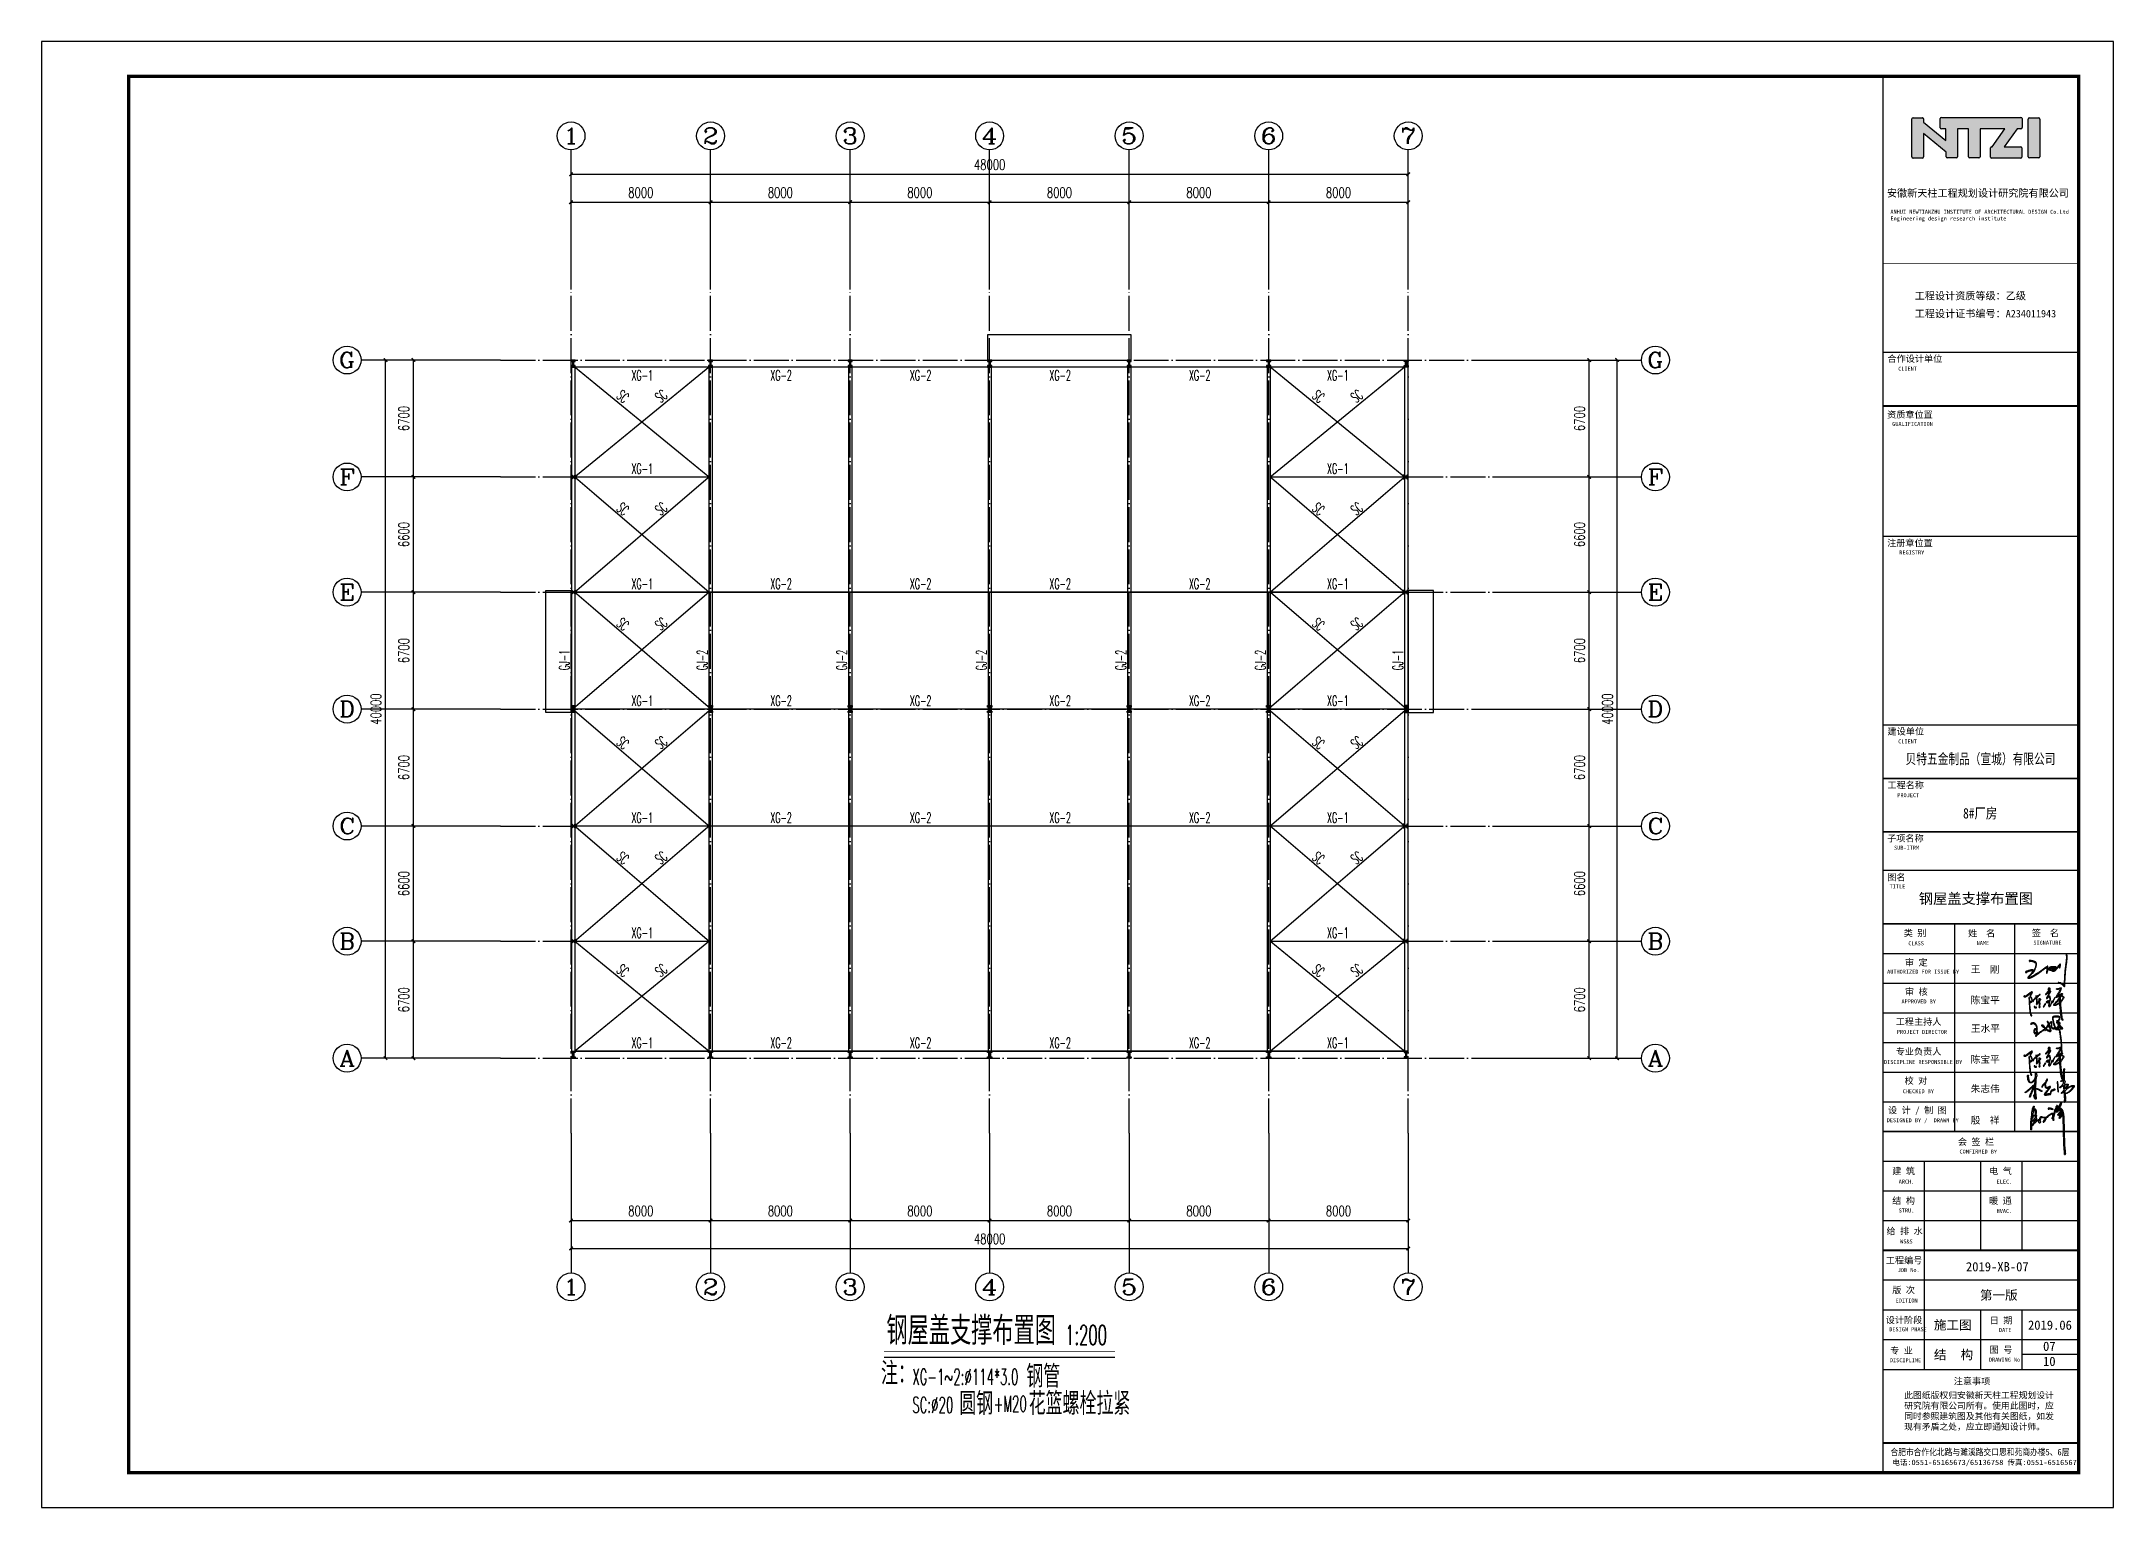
# Model space of a CAD drawing. Extents: x 36360094 to 36697644, y 75306 to 425482.
# Drawn here: x 36484285 to 36603085, y 252757 to 336757 of the extents above; entities that cross this region are included whole.
import ezdxf
from ezdxf.enums import TextEntityAlignment as Align

# ---------------------------------------------------------------- set-up
doc = ezdxf.new("R2010")
doc.units = 0
doc.header["$LTSCALE"] = 1000
doc.header["$MEASUREMENT"] = 0
doc.linetypes.add('ACAD_ISO04W100', pattern=[30.5, 24, -3, 0.5, -3])
doc.linetypes.add('DOTE', pattern=[2.42, 2, -0.2, 0.02, -0.2])
doc.layers.get('0').update_dxf_attribs({"linetype": 'CONTINUOUS'})
doc.layers.get('DEFPOINTS').update_dxf_attribs({"linetype": 'CONTINUOUS'})
for name, color, linetype in [('46', 7, 'CONTINUOUS'), ('AXIS', 3, 'CONTINUOUS'), ('AXIS_TEXT', 7, 'CONTINUOUS'), ('DIM_TEXT', 3, 'CONTINUOUS'), ('DOTE', 1, 'ACAD_ISO04W100'), ('PUB_TAB', 7, 'CONTINUOUS'), ('PUB_TEXT', 7, 'CONTINUOUS'), ('PUB_TITLE', 4, 'CONTINUOUS'), ('标注、文字', 3, 'CONTINUOUS'), ('钢梁', 2, 'CONTINUOUS')]:
    doc.layers.add(name, color=color, linetype=linetype)
doc.styles.add('-黑体', font='simhei.ttf')
doc.styles.add('_HZTXT', font='txt.shx', dxfattribs={"width": 0.8, "bigfont": 'hztxt.shx'})
doc.styles.add('_SIMPLEX', font='SIMPLEX', dxfattribs={"width": 0.8})
doc.styles.add('_TCH_AXIS', font='COMPLEX', dxfattribs={"bigfont": 'GBCBIG'})
doc.styles.add('_TCH_DIM_T3', font='SIMPLEX', dxfattribs={"width": 0.705882, "bigfont": 'GBCBIG'})
doc.styles.add('COMPLEX', font='COMPLEX')
doc.styles.add('STYLE-黑体', font='simhei.ttf')
doc.styles.add('TQ', font='')
doc.styles.get('TQ').set_extended_font_data('SimSun')
doc.dimstyles.new('_TCH_ARCH&&200', dxfattribs={"dimtxt": 595, "dimasz": 200, "dimexe": 500, "dimexo": 600, "dimgap": 252.5, "dimtad": 1, "dimdec": 0, "dimzin": 0, "dimdsep": 46, "dimtxsty": '_TCH_DIM_T3', "dimblk": 'ARCHTICK', "dimcen": 0.09, "dimclrt": 7, "dimazin": 2, "dimtfac": 1, "dimtdec": 0, "dimtix": 1, "dimtmove": 2, "dimatfit": 3, "dimfxl": 0, "dimtolj": 1, "dimtzin": 0, "dimarcsym": 0})

msp = doc.modelspace()

# ---------------------------------------------------------------- texts
at = {"layer": '46', "linetype": 'Continuous', "style": '-黑体'}
for s, p in [('07', (36599042.9, 261731.4)), ('10', (36599042.9, 260866.7))]:
    msp.add_text(s, height=528.65, dxfattribs=at).set_placement(p)
at = {"layer": 'DIM_TEXT'}
for s, height, style, width, p in [('钢屋盖支撑布置图', 1618.98, '_HZTXT', 0.75, (36532733.5, 262078.2)), ('1:200', 1125, '_SIMPLEX', 0.55, (36542982.3, 262078.2))]:
    msp.add_text(s, height=height, dxfattribs=dict(at, style=style, width=width)).set_placement(p)
at = {"layer": 'PUB_TAB', "lineweight": -3, "style": 'STYLE-黑体'}
for s, width, p in [('贝特五金制品（宣城）有限公司', 0.75, (36595457.1, 295354)), ('8#厂房', 0.8, (36595440.1, 292237.4)), ('钢屋盖支撑布置图', 1.000119, (36595190.3, 287349.1))]:
    msp.add_text(s, height=600, dxfattribs=dict(at, width=width)).set_placement(p, align=Align.CENTER)
at = {"layer": 'PUB_TEXT'}
for s, height, style, width, p in [('XG-1', 600, '_SIMPLEX', 0.55, (36518115, 317325.8)), ('XG-2', 600, '_SIMPLEX', 0.55, (36526077, 317325.8)), ('XG-2', 600, '_SIMPLEX', 0.55, (36534077, 317325.8)), ('XG-2', 600, '_SIMPLEX', 0.55, (36542077, 317325.8)), ('XG-2', 600, '_SIMPLEX', 0.55, (36550077, 317325.8)), ('XG-1', 600, '_SIMPLEX', 0.55, (36557995, 317325.8)), ('XG-1', 600, '_SIMPLEX', 0.55, (36518115, 311982.8)), ('XG-1', 600, '_SIMPLEX', 0.55, (36557995, 311982.8)), ('XG-1', 600, '_SIMPLEX', 0.55, (36518115, 305382.8)), ('XG-2', 600, '_SIMPLEX', 0.55, (36526077, 305382.8)), ('XG-2', 600, '_SIMPLEX', 0.55, (36534077, 305382.8)), ('XG-2', 600, '_SIMPLEX', 0.55, (36542077, 305382.8)), ('XG-2', 600, '_SIMPLEX', 0.55, (36550077, 305382.8)), ('XG-1', 600, '_SIMPLEX', 0.55, (36557995, 305382.8)), ('XG-1', 600, '_SIMPLEX', 0.55, (36518115, 298682.8)), ('XG-2', 600, '_SIMPLEX', 0.55, (36526077, 298682.8)), ('XG-2', 600, '_SIMPLEX', 0.55, (36534077, 298682.8)), ('XG-2', 600, '_SIMPLEX', 0.55, (36542077, 298682.8)), ('XG-2', 600, '_SIMPLEX', 0.55, (36550077, 298682.8)), ('XG-1', 600, '_SIMPLEX', 0.55, (36557995, 298682.8)), ('XG-1', 600, '_SIMPLEX', 0.55, (36518115, 291982.8)), ('XG-2', 600, '_SIMPLEX', 0.55, (36526077, 291982.8)), ('XG-2', 600, '_SIMPLEX', 0.55, (36534077, 291982.8)), ('XG-2', 600, '_SIMPLEX', 0.55, (36542077, 291982.8)), ('XG-2', 600, '_SIMPLEX', 0.55, (36550077, 291982.8)), ('XG-1', 600, '_SIMPLEX', 0.55, (36557995, 291982.8)), ('XG-1', 600, '_SIMPLEX', 0.55, (36518115, 285382.8)), ('XG-1', 600, '_SIMPLEX', 0.55, (36557995, 285382.8)), ('XG-1', 600, '_SIMPLEX', 0.55, (36518115, 279082.8)), ('XG-2', 600, '_SIMPLEX', 0.55, (36526077, 279082.8)), ('XG-2', 600, '_SIMPLEX', 0.55, (36534077, 279082.8)), ('XG-2', 600, '_SIMPLEX', 0.55, (36542077, 279082.8)), ('XG-2', 600, '_SIMPLEX', 0.55, (36550077, 279082.8)), ('XG-1', 600, '_SIMPLEX', 0.55, (36557995, 279082.8)), ('注：', 1295.18, '_HZTXT', 0.75, (36532415.4, 259795.6)), ('XG-1~2:%%C114*3.0', 900, '_SIMPLEX', 0.55, (36534211.1, 259795.6)), ('钢管', 1295.18, '_HZTXT', 0.75, (36540751.1, 259623.9)), ('SC:%%C20', 900, '_SIMPLEX', 0.55, (36534211.1, 258187.1)), ('圆钢', 1295.18, '_HZTXT', 0.75, (36536904.6, 258066)), ('+M20', 900, '_SIMPLEX', 0.55, (36538873.5, 258247.7)), ('花篮螺栓拉紧', 1295.18, '_HZTXT', 0.75, (36540887.2, 258066))]:
    msp.add_text(s, height=height, dxfattribs=dict(at, style=style, width=width)).set_placement(p)
at = {"layer": 'PUB_TEXT', "style": '_SIMPLEX', "width": 0.55}
for s, rotation, p in [('SC', 321.651096, (36517207.3, 316364.7)), ('SC', 38.348904, (36519776.9, 316023.4)), ('SC', 321.651096, (36557087.3, 316364.7)), ('SC', 38.348904, (36559656.9, 316023.4)), ('SC', 321.651096, (36517207.3, 309914.7)), ('SC', 38.348904, (36519776.9, 309573.4)), ('SC', 321.651096, (36557087.3, 309914.7)), ('SC', 38.348904, (36559656.9, 309573.4)), ('SC', 321.651096, (36517207.3, 303314.7)), ('SC', 38.348904, (36519776.9, 302973.4)), ('SC', 321.651096, (36557087.3, 303314.7)), ('SC', 38.348904, (36559656.9, 302973.4)), ('GJ-1', 90, (36514559.1, 300726.8)), ('GJ-2', 90, (36522469.1, 300726.8)), ('GJ-2', 90, (36530469.1, 300726.8)), ('GJ-2', 90, (36538469.1, 300726.8)), ('GJ-2', 90, (36546469.1, 300726.8)), ('GJ-2', 90, (36554469.1, 300726.8)), ('GJ-1', 90, (36562349.1, 300726.8)), ('SC', 321.651096, (36517207.3, 296514.7)), ('SC', 38.348904, (36519776.9, 296173.4)), ('SC', 321.651096, (36557087.3, 296514.7)), ('SC', 38.348904, (36559656.9, 296173.4)), ('SC', 321.651096, (36517207.3, 289914.7)), ('SC', 38.348904, (36519776.9, 289573.4)), ('SC', 321.651096, (36557087.3, 289914.7)), ('SC', 38.348904, (36559656.9, 289573.4)), ('SC', 321.651096, (36517207.3, 283464.7)), ('SC', 38.348904, (36519776.9, 283123.4)), ('SC', 321.651096, (36557087.3, 283464.7)), ('SC', 38.348904, (36559656.9, 283123.4))]:
    msp.add_text(s, height=600, rotation=rotation, dxfattribs=at).set_placement(p)

# ---------------------------------------------------------------- blocks, each defined once
blk = doc.blocks.new('ly')
at = {"layer": 'PUB_TEXT', "insert": (-5884, 1715), "char_height": 212, "width": 5144.75, "attachment_point": 1, "style": 'TQ'}
blk.add_mtext('\\pt576;此图纸版权归安徽新天柱工程规划设计研究院有限公司所有。使用此图时，应同时参照建筑图及其他有关图纸，如发现有矛盾之处，应立即通知设计师。', dxfattribs=at)
blk = doc.blocks.new('WG')
at = {"color": 247}
for points in [[(26643288, 433637), (26643288, 433628), (26643289, 433623), (26643292, 433614), (26643304, 433612), (26643310, 433610), (26643321, 433604), (26643337, 433598), (26643346, 433597), (26643363, 433599), (26643367, 433601), (26643368, 433607), (26643365, 433610), (26643359, 433614), (26643356, 433619), (26643357, 433627), (26643359, 433631), (26643361, 433634), (26643363, 433639), (26643368, 433638), (26643373, 433640), (26643375, 433645), (26643389, 433650), (26643396, 433653), (26643409, 433662), (26643431, 433668), (26643442, 433673), (26643463, 433683), (26643483, 433687), (26643493, 433690), (26643513, 433697), (26643528, 433697), (26643536, 433698), (26643550, 433704), (26643564, 433707), (26643571, 433710), (26643584, 433718), (26643607, 433719), (26643620, 433721), (26643642, 433729), (26643667, 433732), (26643680, 433733), (26643705, 433731), (26643711, 433719), (26643712, 433710), (26643707, 433697), (26643686, 433655), (26643674, 433634), (26643646, 433595), (26643608, 433543), (26643587, 433517), (26643544, 433468), (26643501, 433423), (26643480, 433400), (26643438, 433354), (26643429, 433340), (26643425, 433333), (26643417, 433318), (26643415, 433305), (26643416, 433297), (26643421, 433285), (26643427, 433286), (26643431, 433284), (26643434, 433279), (26643438, 433278), (26643440, 433276), (26643442, 433272), (26643464, 433271), (26643475, 433273), (26643496, 433279), (26643526, 433288), (26643541, 433292), (26643571, 433302), (26643582, 433307), (26643587, 433310), (26643596, 433316), (26643624, 433327), (26643637, 433333), (26643663, 433347), (26643669, 433345), (26643674, 433347), (26643677, 433352), (26643692, 433360), (26643699, 433364), (26643713, 433374), (26643731, 433379), (26643741, 433384), (26643755, 433397), (26643761, 433396), (26643767, 433398), (26643771, 433404), (26643787, 433413), (26643795, 433419), (26643809, 433431), (26643823, 433435), (26643831, 433439), (26643842, 433449), (26643851, 433454), (26643855, 433457), (26643861, 433464), (26643870, 433463), (26643876, 433466), (26643882, 433472), (26643896, 433480), (26643904, 433485), (26643917, 433495), (26643976, 433530), (26644004, 433550), (26644059, 433591), (26644082, 433604), (26644093, 433611), (26644113, 433629), (26644180, 433674), (26644213, 433698), (26644276, 433750), (26644297, 433761), (26644307, 433768), (26644326, 433783), (26644389, 433827), (26644421, 433849), (26644484, 433893), (26644495, 433896), (26644501, 433900), (26644507, 433910), (26644514, 433910), (26644518, 433910), (26644526, 433910), (26644528, 433906), (26644526, 433899), (26644521, 433897), (26644521, 433877), (26644521, 433867), (26644521, 433847), (26644512, 433824), (26644510, 433810), (26644511, 433785), (26644511, 433761), (26644509, 433749), (26644503, 433727), (26644500, 433713), (26644499, 433707), (26644498, 433693), (26644495, 433670), (26644493, 433658), (26644490, 433635), (26644484, 433610), (26644481, 433598), (26644478, 433572), (26644480, 433568), (26644482, 433565), (26644484, 433560), (26644491, 433557), (26644497, 433559), (26644503, 433564), (26644513, 433570), (26644517, 433574), (26644526, 433583), (26644524, 433597), (26644526, 433605), (26644532, 433618), (26644537, 433632), (26644539, 433638), (26644544, 433652), (26644549, 433674), (26644553, 433685), (26644561, 433706), (26644580, 433742), (26644591, 433760), (26644615, 433793), (26644617, 433796), (26644618, 433798), (26644619, 433802), (26644640, 433822), (26644651, 433833), (26644671, 433854), (26644677, 433855), (26644680, 433857), (26644684, 433862), (26644701, 433870), (26644709, 433875), (26644726, 433883), (26644731, 433882), (26644735, 433884), (26644738, 433889), (26644758, 433888), (26644768, 433889), (26644788, 433893), (26644788, 433895), (26644788, 433896), (26644788, 433897), (26644806, 433897), (26644816, 433897), (26644834, 433897), (26644839, 433891), (26644848, 433890), (26644855, 433895), (26644911, 433898), (26644940, 433898), (26644996, 433893), (26645002, 433888), (26645006, 433886), (26645013, 433885), (26645015, 433878), (26645013, 433872), (26645007, 433868), (26644968, 433832), (26644948, 433815), (26644909, 433779), (26644909, 433776), (26644909, 433775), (26644909, 433772), (26644884, 433757), (26644872, 433748), (26644851, 433727), (26644844, 433725), (26644839, 433726), (26644834, 433731), (26644831, 433738), (26644833, 433744), (26644838, 433750), (26644858, 433785), (26644868, 433802), (26644888, 433837), (26644893, 433842), (26644896, 433845), (26644901, 433850), (26644902, 433859), (26644901, 433864), (26644896, 433872), (26644888, 433877), (26644881, 433878), (26644871, 433875), (26644864, 433873), (26644860, 433871), (26644855, 433866), (26644844, 433861), (26644839, 433857), (26644830, 433850), (26644802, 433827), (26644786, 433817), (26644755, 433800), (26644748, 433798), (26644745, 433795), (26644742, 433789), (26644723, 433792), (26644712, 433793), (26644692, 433791), (26644681, 433783), (26644676, 433778), (26644667, 433768), (26644663, 433757), (26644662, 433750), (26644665, 433739), (26644670, 433731), (26644675, 433728), (26644684, 433727), (26644698, 433731), (26644704, 433733), (26644717, 433739), (26644732, 433741), (26644741, 433739), (26644755, 433733), (26644780, 433719), (26644792, 433711), (26644813, 433691), (26644817, 433684), (26644819, 433680), (26644821, 433672), (26644835, 433671), (26644843, 433673), (26644855, 433679), (26644871, 433682), (26644880, 433682), (26644896, 433681), (26644922, 433685), (26644935, 433689), (26644959, 433700), (26644983, 433713), (26644994, 433722), (26645013, 433741), (26645013, 433746), (26645014, 433748), (26645017, 433752), (26645031, 433757), (26645038, 433762), (26645047, 433775), (26645090, 433832), (26645112, 433860), (26645155, 433918), (26645169, 433942), (26645178, 433954), (26645199, 433972), (26645212, 433984), (26645219, 433989), (26645234, 433997), (26645237, 433995), (26645239, 433994), (26645242, 433993), (26645244, 433978), (26645243, 433970), (26645236, 433956), (26645233, 433950), (26645230, 433948), (26645226, 433943), (26645229, 433939), (26645227, 433933), (26645222, 433931), (26645222, 433912), (26645222, 433902), (26645222, 433883), (26645226, 433879), (26645228, 433877), (26645232, 433872), (26645240, 433870), (26645246, 433871), (26645253, 433877), (26645258, 433880), (26645260, 433883), (26645263, 433889), (26645264, 433894), (26645264, 433897), (26645265, 433902), (26645269, 433922), (26645270, 433932), (26645274, 433952), (26645274, 433961), (26645277, 433967), (26645284, 433972), (26645284, 433994), (26645284, 434005), (26645284, 434027), (26645291, 434040), (26645293, 434049), (26645292, 434064), (26645287, 434067), (26645285, 434071), (26645284, 434077), (26645276, 434079), (26645272, 434080), (26645263, 434079), (26645256, 434077), (26645253, 434075), (26645247, 434073), (26645248, 434067), (26645245, 434063), (26645240, 434060), (26645238, 434057), (26645237, 434055), (26645236, 434052), (26645220, 434036), (26645212, 434028), (26645197, 434012), (26645174, 433999), (26645164, 433989), (26645149, 433968), (26645112, 433913), (26645092, 433886), (26645049, 433835), (26645019, 433800), (26645004, 433782), (26644974, 433747), (26644963, 433744), (26644958, 433741), (26644951, 433733), (26644938, 433727), (26644931, 433724), (26644917, 433720), (26644915, 433723), (26644912, 433724), (26644909, 433722), (26644913, 433734), (26644917, 433740), (26644928, 433747), (26644930, 433747), (26644932, 433747), (26644934, 433750), (26644959, 433775), (26644971, 433787), (26644996, 433812), (26645000, 433814), (26645002, 433815), (26645005, 433816), (26645027, 433839), (26645039, 433850), (26645061, 433872), (26645061, 433877), (26645063, 433880), (26645067, 433881), (26645070, 433890), (26645069, 433896), (26645063, 433904), (26645050, 433911), (26645043, 433915), (26645030, 433922), (26645023, 433920), (26645018, 433921), (26645013, 433927), (26644996, 433927), (26644988, 433927), (26644971, 433927), (26644971, 433928), (26644971, 433929), (26644971, 433931), (26644918, 433931), (26644891, 433931), (26644838, 433931), (26644837, 433934), (26644832, 433935), (26644830, 433933), (26644810, 433930), (26644800, 433929), (26644780, 433931), (26644755, 433926), (26644742, 433923), (26644717, 433916), (26644694, 433910), (26644682, 433905), (26644661, 433893), (26644657, 433890), (26644655, 433889), (26644651, 433887), (26644633, 433870), (26644624, 433861), (26644607, 433843), (26644598, 433829), (26644592, 433822), (26644580, 433810), (26644582, 433804), (26644580, 433799), (26644576, 433795), (26644568, 433781), (26644564, 433774), (26644557, 433760), (26644553, 433760), (26644551, 433760), (26644546, 433760), (26644544, 433766), (26644545, 433772), (26644551, 433777), (26644551, 433793), (26644551, 433802), (26644551, 433818), (26644554, 433832), (26644556, 433838), (26644559, 433852), (26644559, 433862), (26644559, 433868), (26644559, 433879), (26644560, 433885), (26644560, 433887), (26644561, 433893), (26644563, 433911), (26644565, 433920), (26644567, 433937), (26644567, 433948), (26644565, 433954), (26644559, 433962), (26644554, 433967), (26644549, 433968), (26644542, 433966), (26644540, 433964), (26644537, 433963), (26644534, 433964), (26644527, 433948), (26644521, 433941), (26644507, 433931), (26644490, 433922), (26644481, 433917), (26644467, 433904), (26644414, 433869), (26644389, 433850), (26644338, 433812), (26644314, 433796), (26644302, 433787), (26644280, 433768), (26644265, 433764), (26644258, 433760), (26644246, 433750), (26644209, 433723), (26644190, 433709), (26644155, 433681), (26644140, 433676), (26644133, 433672), (26644121, 433662), (26644097, 433646), (26644085, 433637), (26644063, 433618), (26644044, 433612), (26644034, 433606), (26644019, 433593), (26643980, 433571), (26643961, 433558), (26643925, 433531), (26643907, 433524), (26643899, 433520), (26643884, 433508), (26643822, 433471), (26643791, 433453), (26643730, 433416), (26643703, 433403), (26643690, 433396), (26643663, 433383), (26643654, 433375), (26643649, 433372), (26643638, 433368), (26643624, 433368), (26643616, 433365), (26643605, 433358), (26643577, 433342), (26643563, 433335), (26643534, 433322), (26643516, 433321), (26643507, 433318), (26643492, 433310), (26643475, 433310), (26643467, 433309), (26643450, 433306), (26643448, 433313), (26643450, 433318), (26643454, 433324), (26643468, 433338), (26643473, 433347), (26643482, 433364), (26643500, 433382), (26643509, 433392), (26643527, 433410), (26643551, 433441), (26643563, 433456), (26643590, 433485), (26643592, 433485), (26643594, 433485), (26643596, 433485), (26643595, 433490), (26643597, 433495), (26643602, 433497), (26643640, 433547), (26643659, 433572), (26643696, 433622), (26643715, 433656), (26643724, 433672), (26643742, 433706), (26643744, 433722), (26643743, 433730), (26643738, 433745), (26643732, 433751), (26643729, 433754), (26643723, 433760), (26643718, 433757), (26643712, 433759), (26643709, 433764), (26643685, 433764), (26643674, 433764), (26643650, 433764), (26643616, 433753), (26643598, 433749), (26643563, 433741), (26643536, 433735), (26643523, 433731), (26643496, 433725), (26643482, 433724), (26643475, 433722), (26643463, 433716), (26643429, 433703), (26643411, 433697), (26643375, 433689), (26643348, 433683), (26643334, 433676), (26643311, 433660), (26643302, 433651), (26643297, 433646)], [(26643492, 434287), (26643490, 434279), (26643491, 434273), (26643496, 434266), (26643503, 434252), (26643508, 434246), (26643519, 434235), (26643523, 434234), (26643525, 434233), (26643529, 434233), (26643532, 434236), (26643535, 434236), (26643538, 434235), (26643536, 434242), (26643538, 434248), (26643544, 434252), (26643551, 434258), (26643559, 434258), (26643567, 434254), (26643611, 434249), (26643632, 434246), (26643675, 434237), (26643733, 434221), (26643762, 434211), (26643817, 434187), (26643837, 434177), (26643847, 434169), (26643861, 434152), (26643865, 434139), (26643868, 434133), (26643875, 434123), (26643875, 434107), (26643876, 434100), (26643880, 434085), (26643877, 434065), (26643876, 434055), (26643873, 434035), (26643872, 434028), (26643872, 434025), (26643871, 434018), (26643871, 434005), (26643871, 433998), (26643871, 433985), (26643868, 433980), (26643866, 433977), (26643863, 433972), (26643861, 433952), (26643859, 433942), (26643855, 433922), (26643848, 433900), (26643844, 433889), (26643834, 433868), (26643834, 433856), (26643833, 433850), (26643827, 433839), (26643808, 433792), (26643800, 433768), (26643784, 433720), (26643769, 433687), (26643760, 433670), (26643740, 433639), (26643727, 433618), (26643719, 433607), (26643702, 433589), (26643694, 433588), (26643687, 433581), (26643688, 433572), (26643682, 433573), (26643678, 433571), (26643675, 433566), (26643676, 433562), (26643680, 433560), (26643684, 433562), (26643688, 433566), (26643690, 433568), (26643694, 433572), (26643703, 433572), (26643709, 433574), (26643715, 433581), (26643744, 433616), (26643759, 433634), (26643788, 433670), (26643787, 433679), (26643790, 433685), (26643796, 433691), (26643807, 433720), (26643813, 433733), (26643827, 433760), (26643829, 433769), (26643831, 433774), (26643838, 433781), (26643838, 433795), (26643839, 433802), (26643846, 433814), (26643859, 433846), (26643865, 433862), (26643880, 433893), (26643883, 433915), (26643886, 433926), (26643894, 433947), (26643899, 433979), (26643902, 433995), (26643907, 434027), (26643910, 434045), (26643910, 434054), (26643909, 434073), (26643915, 434078), (26643916, 434087), (26643911, 434093), (26643909, 434119), (26643906, 434132), (26643896, 434156), (26643890, 434168), (26643886, 434174), (26643877, 434185), (26643875, 434190), (26643873, 434192), (26643871, 434198), (26643857, 434203), (26643850, 434207), (26643838, 434216), (26643821, 434225), (26643813, 434229), (26643796, 434237), (26643781, 434240), (26643773, 434242), (26643759, 434250), (26643751, 434251), (26643747, 434253), (26643742, 434258), (26643724, 434260), (26643714, 434262), (26643696, 434266), (26643684, 434269), (26643678, 434271), (26643667, 434277), (26643654, 434276), (26643646, 434277), (26643634, 434283), (26643617, 434286), (26643609, 434287), (26643592, 434285), (26643587, 434288), (26643585, 434290), (26643580, 434293), (26643572, 434290), (26643565, 434292), (26643559, 434298), (26643536, 434298), (26643525, 434298), (26643502, 434298), (26643498, 434293), (26643496, 434291)], [(26645151, 433029), (26645155, 433027), (26645157, 433022), (26645155, 433018), (26645174, 433016), (26645183, 433014), (26645201, 433008), (26645241, 432996), (26645260, 432989), (26645299, 432972), (26645328, 432957), (26645342, 432948), (26645367, 432929), (26645384, 432917), (26645393, 432912), (26645409, 432899), (26645427, 432882), (26645435, 432873), (26645453, 432856), (26645467, 432831), (26645476, 432819), (26645495, 432797), (26645503, 432795), (26645509, 432796), (26645515, 432801), (26645521, 432807), (26645524, 432810), (26645530, 432816), (26645530, 432838), (26645530, 432850), (26645530, 432872), (26645532, 432872), (26645532, 432872), (26645534, 432872), (26645534, 432911), (26645534, 432930), (26645534, 432968), (26645537, 432981), (26645539, 432988), (26645542, 433001), (26645542, 433028), (26645542, 433041), (26645542, 433068), (26645544, 433068), (26645545, 433068), (26645547, 433068), (26645547, 433096), (26645547, 433111), (26645547, 433139), (26645548, 433139), (26645549, 433139), (26645551, 433139), (26645551, 433184), (26645551, 433206), (26645551, 433251), (26645557, 433257), (26645558, 433266), (26645553, 433272), (26645550, 433292), (26645551, 433304), (26645559, 433322), (26645559, 433349), (26645559, 433362), (26645559, 433389), (26645561, 433389), (26645562, 433389), (26645563, 433389), (26645563, 433394), (26645563, 433397), (26645563, 433402), (26645564, 433415), (26645565, 433422), (26645565, 433435), (26645569, 433488), (26645570, 433515), (26645574, 433568), (26645572, 433582), (26645573, 433590), (26645580, 433602), (26645580, 433632), (26645580, 433647), (26645580, 433677), (26645582, 433677), (26645582, 433677), (26645584, 433677), (26645584, 433697), (26645584, 433707), (26645584, 433727), (26645586, 433727), (26645587, 433727), (26645588, 433727), (26645588, 433743), (26645588, 433752), (26645588, 433768), (26645599, 433806), (26645602, 433825), (26645603, 433864), (26645606, 433884), (26645608, 433894), (26645611, 433914), (26645613, 433927), (26645614, 433934), (26645615, 433947), (26645619, 433967), (26645620, 433977), (26645624, 433997), (26645623, 434011), (26645624, 434019), (26645630, 434031), (26645630, 434056), (26645630, 434068), (26645630, 434093), (26645633, 434102), (26645635, 434106), (26645638, 434114), (26645638, 434136), (26645639, 434147), (26645645, 434168), (26645648, 434186), (26645648, 434196), (26645647, 434214), (26645653, 434228), (26645654, 434237), (26645653, 434252), (26645656, 434278), (26645658, 434292), (26645661, 434318), (26645662, 434325), (26645662, 434328), (26645663, 434335), (26645663, 434348), (26645663, 434355), (26645663, 434368), (26645665, 434368), (26645666, 434368), (26645667, 434368), (26645667, 434402), (26645667, 434418), (26645667, 434452), (26645669, 434452), (26645670, 434452), (26645672, 434452), (26645672, 434490), (26645672, 434509), (26645672, 434548), (26645670, 434548), (26645669, 434548), (26645667, 434548), (26645667, 434566), (26645667, 434575), (26645667, 434593), (26645664, 434598), (26645662, 434601), (26645659, 434606), (26645660, 434618), (26645658, 434624), (26645653, 434635), (26645645, 434642), (26645640, 434644), (26645630, 434646), (26645625, 434643), (26645623, 434642), (26645617, 434639), (26645614, 434630), (26645613, 434624), (26645615, 434614), (26645621, 434594), (26645624, 434584), (26645630, 434564), (26645630, 434539), (26645630, 434527), (26645630, 434502), (26645637, 434494), (26645637, 434485), (26645632, 434477), (26645632, 434462), (26645631, 434454), (26645626, 434439), (26645626, 434408), (26645626, 434392), (26645626, 434360), (26645622, 434345), (26645621, 434338), (26645617, 434323), (26645617, 434306), (26645617, 434298), (26645617, 434281), (26645614, 434274), (26645612, 434271), (26645609, 434264), (26645609, 434233), (26645609, 434217), (26645609, 434185), (26645604, 434176), (26645602, 434170), (26645603, 434160), (26645600, 434143), (26645598, 434135), (26645595, 434118), (26645594, 434114), (26645593, 434112), (26645592, 434108), (26645592, 434095), (26645592, 434089), (26645592, 434077), (26645585, 434067), (26645585, 434058), (26645590, 434048), (26645593, 434043), (26645593, 434039), (26645590, 434035), (26645587, 434015), (26645585, 434005), (26645582, 433985), (26645580, 433977), (26645579, 433973), (26645578, 433964), (26645575, 433941), (26645573, 433929), (26645570, 433906), (26645571, 433896), (26645570, 433889), (26645563, 433881), (26645563, 433862), (26645563, 433853), (26645563, 433835), (26645560, 433828), (26645558, 433825), (26645555, 433818), (26645555, 433802), (26645555, 433793), (26645555, 433777), (26645552, 433763), (26645550, 433757), (26645547, 433743), (26645547, 433727), (26645547, 433718), (26645547, 433702), (26645545, 433702), (26645544, 433702), (26645542, 433702), (26645542, 433675), (26645542, 433662), (26645542, 433635), (26645541, 433635), (26645540, 433635), (26645538, 433635), (26645538, 433613), (26645538, 433602), (26645538, 433581), (26645535, 433567), (26645533, 433561), (26645530, 433547), (26645530, 433529), (26645530, 433520), (26645530, 433502), (26645528, 433502), (26645527, 433502), (26645526, 433502), (26645526, 433453), (26645526, 433429), (26645526, 433381), (26645524, 433381), (26645523, 433381), (26645522, 433381), (26645522, 433354), (26645522, 433341), (26645522, 433314), (26645514, 433290), (26645512, 433277), (26645513, 433251), (26645517, 433250), (26645518, 433246), (26645515, 433243), (26645516, 433221), (26645516, 433211), (26645513, 433189), (26645513, 433169), (26645513, 433159), (26645513, 433139), (26645512, 433139), (26645511, 433139), (26645509, 433139), (26645509, 433121), (26645509, 433111), (26645509, 433093), (26645507, 433093), (26645507, 433093), (26645505, 433093), (26645505, 433068), (26645505, 433056), (26645505, 433031), (26645503, 433031), (26645502, 433031), (26645501, 433031), (26645501, 432996), (26645501, 432978), (26645501, 432943), (26645499, 432943), (26645498, 432943), (26645497, 432943), (26645497, 432926), (26645497, 432918), (26645497, 432901), (26645491, 432898), (26645490, 432889), (26645495, 432885), (26645495, 432879), (26645490, 432873), (26645484, 432874), (26645471, 432895), (26645463, 432905), (26645445, 432922), (26645419, 432940), (26645406, 432950), (26645380, 432968), (26645361, 432975), (26645351, 432980), (26645334, 432991), (26645324, 432999), (26645318, 433002), (26645305, 433006), (26645289, 433007), (26645281, 433010), (26645267, 433018), (26645258, 433015), (26645251, 433016), (26645242, 433022), (26645229, 433022), (26645222, 433022), (26645209, 433022), (26645188, 433030), (26645177, 433032), (26645155, 433033), (26645153, 433031), (26645152, 433030)]]:
    blk.add_lwpolyline(points, close=True, dxfattribs=at)
blk = doc.blocks.new('tk0')
h = blk.add_hatch(color=256)
h.paths.add_polyline_path([(32852392, -1204546), (32853685, -1205603), (32853685, -1205878, 0.4142136), (32853749, -1205942), (32854275, -1205942, 0.4142136), (32854339, -1205878), (32854339, -1204280), (32854967, -1204280), (32854967, -1205875, 0.4142136), (32855031, -1205939), (32855571, -1205939, 0.4142136), (32855635, -1205875), (32855635, -1204280), (32857060, -1204280), (32856336, -1205302), (32856292, -1205302, 0.4142136), (32856228, -1205366), (32856228, -1205892, 0.4142136), (32856292, -1205956), (32857972, -1205956, 0.4142136), (32858036, -1205892), (32858036, -1205362, 0.4142136), (32857972, -1205298), (32857012, -1205298), (32857761, -1204270), (32857974, -1204270, 0.4142136), (32858038, -1204206), (32858038, -1203685, 0.4142136), (32857974, -1203621), (32853417, -1203621, 0.4142136), (32853353, -1203685), (32853353, -1204218, 0.4142136), (32853417, -1204282), (32853679, -1204282), (32853679, -1204939), (32852388, -1203885), (32852389, -1203708, 0.4148904), (32852325, -1203644), (32851789, -1203644, 0.4142136), (32851725, -1203708), (32851725, -1205882, 0.4142136), (32851789, -1205946), (32852328, -1205946, 0.4142136), (32852392, -1205882)])
h.paths.add_polyline_path([(32858400, -1205878, 0.4142136), (32858464, -1205942), (32858999, -1205942, 0.4142136), (32859063, -1205878), (32859063, -1203710, 0.4142136), (32858999, -1203646), (32858464, -1203646, 0.4142136), (32858400, -1203710)])
h = blk.add_hatch(color=247)
h.paths.add_polyline_path([(32858670, -1251955), (32858652, -1251951), (32858640, -1251948), (32858634, -1251946), (32858623, -1251940), (32858609, -1251941), (32858601, -1251940), (32858589, -1251934), (32858573, -1251931), (32858564, -1251930), (32858547, -1251932), (32858542, -1251929), (32858540, -1251927), (32858535, -1251924), (32858527, -1251927), (32858520, -1251925), (32858514, -1251919), (32858492, -1251919), (32858480, -1251919), (32858458, -1251919), (32858454, -1251924), (32858452, -1251926), (32858447, -1251930), (32858445, -1251938), (32858446, -1251944), (32858452, -1251951), (32858458, -1251965), (32858463, -1251971), (32858475, -1251982), (32858479, -1251983), (32858481, -1251984), (32858485, -1251984), (32858487, -1251981), (32858490, -1251981), (32858493, -1251982), (32858492, -1251975), (32858494, -1251969), (32858500, -1251965), (32858507, -1251959), (32858515, -1251958), (32858522, -1251963), (32858566, -1251968), (32858588, -1251971), (32858631, -1251980), (32858689, -1251996), (32858717, -1252006), (32858773, -1252030), (32858793, -1252040), (32858802, -1252048), (32858816, -1252065), (32858821, -1252078), (32858824, -1252084), (32858831, -1252094), (32858831, -1252110), (32858832, -1252117), (32858835, -1252132), (32858833, -1252152), (32858831, -1252162), (32858829, -1252182), (32858828, -1252189), (32858828, -1252192), (32858827, -1252199), (32858827, -1252212), (32858827, -1252219), (32858827, -1252232), (32858823, -1252237), (32858822, -1252239), (32858818, -1252244), (32858817, -1252265), (32858815, -1252275), (32858810, -1252294), (32858803, -1252317), (32858799, -1252328), (32858789, -1252349), (32858790, -1252361), (32858788, -1252367), (32858783, -1252378), (32858764, -1252425), (32858755, -1252449), (32858739, -1252497), (32858724, -1252530), (32858715, -1252547), (32858695, -1252578), (32858683, -1252599), (32858675, -1252610), (32858658, -1252628), (32858649, -1252629), (32858643, -1252636), (32858643, -1252645), (32858638, -1252644), (32858633, -1252646), (32858631, -1252651), (32858632, -1252654), (32858636, -1252657), (32858639, -1252655), (32858643, -1252651), (32858645, -1252649), (32858650, -1252645), (32858659, -1252645), (32858664, -1252643), (32858670, -1252636), (32858700, -1252601), (32858714, -1252583), (32858743, -1252547), (32858743, -1252538), (32858745, -1252532), (32858752, -1252526), (32858762, -1252497), (32858768, -1252483), (32858783, -1252457), (32858784, -1252448), (32858787, -1252443), (32858793, -1252436), (32858793, -1252422), (32858795, -1252415), (32858802, -1252403), (32858814, -1252371), (32858821, -1252355), (32858835, -1252324), (32858839, -1252302), (32858842, -1252291), (32858850, -1252269), (32858855, -1252238), (32858857, -1252222), (32858862, -1252190), (32858865, -1252172), (32858866, -1252163), (32858864, -1252144), (32858871, -1252139), (32858871, -1252130), (32858866, -1252124), (32858865, -1252098), (32858862, -1252085), (32858852, -1252061), (32858846, -1252049), (32858842, -1252042), (32858833, -1252032), (32858830, -1252027), (32858829, -1252025), (32858827, -1252019), (32858812, -1252014), (32858805, -1252010), (32858793, -1252001), (32858777, -1251992), (32858768, -1251988), (32858752, -1251980), (32858736, -1251977), (32858728, -1251975), (32858714, -1251967), (32858707, -1251966), (32858703, -1251964), (32858698, -1251959), (32858679, -1251957)])
h.paths.add_polyline_path([(32858641, -1252453), (32858629, -1252453), (32858606, -1252453), (32858571, -1252464), (32858554, -1252468), (32858518, -1252476), (32858492, -1252482), (32858478, -1252486), (32858452, -1252492), (32858438, -1252493), (32858431, -1252495), (32858418, -1252501), (32858384, -1252514), (32858366, -1252520), (32858331, -1252528), (32858303, -1252534), (32858289, -1252541), (32858266, -1252557), (32858257, -1252566), (32858252, -1252571), (32858243, -1252580), (32858244, -1252589), (32858244, -1252594), (32858247, -1252603), (32858260, -1252605), (32858266, -1252607), (32858277, -1252613), (32858292, -1252619), (32858302, -1252620), (32858318, -1252617), (32858322, -1252616), (32858323, -1252610), (32858320, -1252607), (32858314, -1252603), (32858312, -1252598), (32858312, -1252590), (32858315, -1252586), (32858316, -1252583), (32858318, -1252578), (32858324, -1252579), (32858328, -1252577), (32858331, -1252572), (32858345, -1252567), (32858352, -1252564), (32858364, -1252555), (32858386, -1252549), (32858397, -1252544), (32858418, -1252534), (32858439, -1252530), (32858449, -1252527), (32858468, -1252520), (32858484, -1252520), (32858492, -1252519), (32858506, -1252513), (32858520, -1252510), (32858527, -1252506), (32858539, -1252499), (32858563, -1252498), (32858575, -1252496), (32858598, -1252488), (32858622, -1252485), (32858635, -1252484), (32858660, -1252486), (32858667, -1252498), (32858667, -1252507), (32858662, -1252520), (32858642, -1252562), (32858629, -1252583), (32858602, -1252622), (32858563, -1252674), (32858543, -1252700), (32858500, -1252749), (32858457, -1252794), (32858436, -1252817), (32858393, -1252863), (32858385, -1252877), (32858380, -1252884), (32858372, -1252899), (32858370, -1252912), (32858371, -1252920), (32858377, -1252932), (32858382, -1252931), (32858387, -1252933), (32858389, -1252938), (32858393, -1252939), (32858396, -1252941), (32858397, -1252945), (32858419, -1252946), (32858431, -1252944), (32858452, -1252938), (32858482, -1252929), (32858497, -1252925), (32858527, -1252915), (32858537, -1252910), (32858542, -1252907), (32858552, -1252901), (32858579, -1252890), (32858593, -1252884), (32858618, -1252870), (32858624, -1252872), (32858629, -1252870), (32858633, -1252865), (32858648, -1252857), (32858655, -1252853), (32858668, -1252842), (32858687, -1252838), (32858696, -1252833), (32858710, -1252820), (32858717, -1252821), (32858723, -1252819), (32858727, -1252813), (32858743, -1252804), (32858750, -1252798), (32858764, -1252786), (32858779, -1252782), (32858786, -1252778), (32858798, -1252767), (32858806, -1252763), (32858810, -1252760), (32858816, -1252753), (32858825, -1252754), (32858831, -1252751), (32858837, -1252745), (32858852, -1252736), (32858859, -1252732), (32858873, -1252722), (32858931, -1252687), (32858960, -1252667), (32859014, -1252626), (32859037, -1252613), (32859048, -1252605), (32859068, -1252588), (32859136, -1252543), (32859168, -1252519), (32859231, -1252467), (32859252, -1252456), (32859262, -1252449), (32859281, -1252434), (32859345, -1252390), (32859376, -1252368), (32859439, -1252324), (32859450, -1252321), (32859457, -1252317), (32859462, -1252307), (32859470, -1252307), (32859474, -1252307), (32859481, -1252307), (32859484, -1252311), (32859482, -1252318), (32859477, -1252319), (32859477, -1252339), (32859477, -1252349), (32859477, -1252369), (32859468, -1252393), (32859466, -1252407), (32859466, -1252432), (32859467, -1252456), (32859465, -1252468), (32859458, -1252490), (32859455, -1252503), (32859454, -1252510), (32859454, -1252524), (32859451, -1252547), (32859449, -1252559), (32859446, -1252582), (32859439, -1252607), (32859437, -1252619), (32859433, -1252645), (32859436, -1252649), (32859437, -1252652), (32859439, -1252657), (32859447, -1252660), (32859453, -1252658), (32859458, -1252653), (32859468, -1252647), (32859473, -1252643), (32859481, -1252634), (32859480, -1252620), (32859481, -1252612), (32859487, -1252599), (32859492, -1252585), (32859495, -1252579), (32859500, -1252565), (32859505, -1252543), (32859508, -1252532), (32859516, -1252511), (32859536, -1252475), (32859546, -1252457), (32859571, -1252424), (32859573, -1252421), (32859574, -1252419), (32859575, -1252415), (32859596, -1252394), (32859606, -1252384), (32859627, -1252363), (32859633, -1252362), (32859636, -1252360), (32859639, -1252355), (32859656, -1252347), (32859664, -1252342), (32859681, -1252334), (32859687, -1252335), (32859691, -1252333), (32859694, -1252328), (32859714, -1252329), (32859724, -1252328), (32859744, -1252324), (32859744, -1252322), (32859744, -1252321), (32859744, -1252319), (32859762, -1252319), (32859771, -1252319), (32859789, -1252319), (32859795, -1252326), (32859804, -1252327), (32859810, -1252322), (32859867, -1252319), (32859895, -1252319), (32859952, -1252324), (32859958, -1252329), (32859961, -1252331), (32859969, -1252332), (32859970, -1252339), (32859968, -1252345), (32859962, -1252349), (32859923, -1252384), (32859904, -1252402), (32859864, -1252438), (32859864, -1252441), (32859864, -1252442), (32859864, -1252444), (32859839, -1252460), (32859827, -1252469), (32859806, -1252490), (32859799, -1252492), (32859795, -1252491), (32859789, -1252486), (32859787, -1252479), (32859788, -1252473), (32859794, -1252467), (32859813, -1252432), (32859823, -1252415), (32859844, -1252380), (32859849, -1252375), (32859851, -1252372), (32859856, -1252367), (32859857, -1252358), (32859856, -1252353), (32859852, -1252344), (32859843, -1252340), (32859836, -1252339), (32859827, -1252342), (32859820, -1252344), (32859816, -1252346), (32859810, -1252351), (32859800, -1252356), (32859794, -1252360), (32859785, -1252367), (32859757, -1252390), (32859742, -1252400), (32859710, -1252417), (32859704, -1252419), (32859700, -1252422), (32859698, -1252428), (32859678, -1252425), (32859668, -1252424), (32859648, -1252426), (32859637, -1252434), (32859632, -1252439), (32859623, -1252449), (32859618, -1252459), (32859618, -1252466), (32859621, -1252478), (32859625, -1252486), (32859630, -1252489), (32859639, -1252490), (32859653, -1252486), (32859660, -1252484), (32859673, -1252478), (32859688, -1252476), (32859696, -1252478), (32859710, -1252484), (32859735, -1252498), (32859747, -1252506), (32859769, -1252526), (32859773, -1252533), (32859775, -1252537), (32859777, -1252545), (32859790, -1252546), (32859798, -1252544), (32859810, -1252538), (32859827, -1252535), (32859835, -1252535), (32859852, -1252536), (32859878, -1252532), (32859891, -1252528), (32859914, -1252517), (32859938, -1252503), (32859949, -1252495), (32859969, -1252476), (32859969, -1252471), (32859970, -1252469), (32859973, -1252465), (32859987, -1252460), (32859994, -1252455), (32860002, -1252442), (32860043, -1252389), (32860043, -1252337), (32860004, -1252382), (32859974, -1252417), (32859959, -1252435), (32859929, -1252469), (32859919, -1252473), (32859914, -1252476), (32859906, -1252484), (32859893, -1252490), (32859887, -1252493), (32859873, -1252497), (32859871, -1252494), (32859868, -1252493), (32859864, -1252494), (32859868, -1252483), (32859873, -1252477), (32859883, -1252469), (32859886, -1252470), (32859888, -1252470), (32859889, -1252467), (32859914, -1252442), (32859927, -1252430), (32859952, -1252405), (32859955, -1252403), (32859957, -1252402), (32859960, -1252401), (32859983, -1252378), (32859994, -1252367), (32860017, -1252344), (32860017, -1252340), (32860019, -1252337), (32860023, -1252336), (32860025, -1252327), (32860024, -1252321), (32860019, -1252313), (32860005, -1252306), (32859999, -1252302), (32859985, -1252294), (32859979, -1252297), (32859973, -1252296), (32859969, -1252290), (32859952, -1252290), (32859944, -1252290), (32859927, -1252290), (32859927, -1252289), (32859927, -1252288), (32859927, -1252286), (32859874, -1252286), (32859847, -1252286), (32859794, -1252286), (32859792, -1252283), (32859788, -1252282), (32859785, -1252284), (32859766, -1252287), (32859755, -1252288), (32859735, -1252286), (32859710, -1252291), (32859698, -1252294), (32859673, -1252301), (32859649, -1252307), (32859638, -1252312), (32859616, -1252324), (32859613, -1252327), (32859611, -1252328), (32859606, -1252330), (32859589, -1252347), (32859580, -1252356), (32859562, -1252374), (32859553, -1252388), (32859548, -1252395), (32859535, -1252407), (32859537, -1252413), (32859536, -1252418), (32859531, -1252422), (32859524, -1252436), (32859520, -1252443), (32859512, -1252457), (32859508, -1252457), (32859506, -1252457), (32859502, -1252457), (32859499, -1252451), (32859501, -1252445), (32859506, -1252440), (32859506, -1252424), (32859506, -1252415), (32859506, -1252399), (32859509, -1252385), (32859511, -1252379), (32859514, -1252365), (32859514, -1252354), (32859514, -1252349), (32859514, -1252338), (32859515, -1252332), (32859516, -1252329), (32859516, -1252324), (32859519, -1252306), (32859520, -1252297), (32859523, -1252280), (32859523, -1252269), (32859521, -1252263), (32859514, -1252255), (32859509, -1252250), (32859504, -1252249), (32859498, -1252251), (32859496, -1252253), (32859493, -1252254), (32859489, -1252253), (32859483, -1252269), (32859476, -1252276), (32859462, -1252286), (32859445, -1252295), (32859437, -1252300), (32859423, -1252313), (32859370, -1252348), (32859344, -1252367), (32859293, -1252405), (32859269, -1252421), (32859258, -1252430), (32859235, -1252449), (32859220, -1252453), (32859213, -1252457), (32859202, -1252467), (32859164, -1252494), (32859146, -1252508), (32859110, -1252536), (32859095, -1252541), (32859088, -1252545), (32859077, -1252555), (32859052, -1252571), (32859041, -1252580), (32859018, -1252599), (32858999, -1252605), (32858990, -1252610), (32858975, -1252624), (32858935, -1252646), (32858916, -1252659), (32858881, -1252686), (32858863, -1252692), (32858854, -1252697), (32858839, -1252709), (32858778, -1252746), (32858747, -1252764), (32858685, -1252801), (32858658, -1252814), (32858645, -1252821), (32858618, -1252834), (32858609, -1252841), (32858604, -1252844), (32858593, -1252849), (32858579, -1252849), (32858572, -1252852), (32858560, -1252859), (32858532, -1252875), (32858518, -1252882), (32858489, -1252895), (32858472, -1252896), (32858463, -1252899), (32858447, -1252907), (32858431, -1252907), (32858422, -1252908), (32858406, -1252911), (32858404, -1252904), (32858405, -1252898), (32858410, -1252893), (32858423, -1252878), (32858429, -1252870), (32858437, -1252853), (32858455, -1252835), (32858465, -1252825), (32858483, -1252807), (32858506, -1252776), (32858519, -1252761), (32858545, -1252732), (32858548, -1252732), (32858549, -1252732), (32858552, -1252732), (32858551, -1252727), (32858553, -1252722), (32858558, -1252720), (32858596, -1252670), (32858615, -1252645), (32858652, -1252595), (32858670, -1252561), (32858679, -1252545), (32858698, -1252511), (32858699, -1252495), (32858698, -1252487), (32858693, -1252472), (32858688, -1252466), (32858685, -1252463), (32858679, -1252457), (32858673, -1252460), (32858667, -1252458), (32858664, -1252453)])
h.paths.add_polyline_path([(32860198, -1252224), (32860199, -1252239), (32860198, -1252247), (32860192, -1252261), (32860188, -1252267), (32860186, -1252269), (32860181, -1252274), (32860184, -1252278), (32860182, -1252284), (32860177, -1252286), (32860177, -1252305), (32860177, -1252315), (32860177, -1252334), (32860181, -1252338), (32860183, -1252340), (32860187, -1252344), (32860196, -1252347), (32860202, -1252345), (32860208, -1252340), (32860214, -1252336), (32860216, -1252334), (32860219, -1252328), (32860220, -1252323), (32860220, -1252320), (32860221, -1252315), (32860224, -1252295), (32860226, -1252285), (32860229, -1252265), (32860229, -1252256), (32860232, -1252250), (32860240, -1252244), (32860240, -1252223), (32860240, -1252212), (32860240, -1252190), (32860247, -1252177), (32860249, -1252168), (32860248, -1252153), (32860243, -1252150), (32860240, -1252146), (32860240, -1252140), (32860232, -1252138), (32860227, -1252137), (32860219, -1252138), (32860212, -1252140), (32860209, -1252142), (32860202, -1252144), (32860203, -1252150), (32860201, -1252154), (32860196, -1252157), (32860194, -1252160), (32860193, -1252162), (32860192, -1252165), (32860176, -1252181), (32860168, -1252189), (32860152, -1252205), (32860130, -1252218), (32860119, -1252227), (32860104, -1252249), (32860067, -1252304), (32860047, -1252331), (32860043, -1252337), (32860043, -1252389), (32860046, -1252385), (32860067, -1252356), (32860110, -1252299), (32860124, -1252275), (32860134, -1252263), (32860154, -1252244), (32860167, -1252233), (32860175, -1252228), (32860190, -1252219), (32860193, -1252222), (32860194, -1252222)])
h.paths.add_polyline_path([(32860540, -1252490), (32860541, -1252490), (32860542, -1252490), (32860544, -1252490), (32860544, -1252474), (32860544, -1252465), (32860544, -1252449), (32860554, -1252411), (32860557, -1252392), (32860558, -1252353), (32860562, -1252333), (32860563, -1252323), (32860567, -1252303), (32860568, -1252289), (32860569, -1252283), (32860571, -1252269), (32860574, -1252249), (32860576, -1252239), (32860579, -1252219), (32860578, -1252206), (32860580, -1252198), (32860585, -1252186), (32860585, -1252161), (32860585, -1252149), (32860585, -1252124), (32860589, -1252115), (32860590, -1252111), (32860594, -1252103), (32860593, -1252081), (32860595, -1252070), (32860600, -1252049), (32860603, -1252031), (32860604, -1252021), (32860602, -1252003), (32860608, -1251989), (32860610, -1251980), (32860608, -1251965), (32860612, -1251939), (32860613, -1251925), (32860617, -1251899), (32860618, -1251892), (32860618, -1251889), (32860619, -1251882), (32860619, -1251869), (32860619, -1251862), (32860619, -1251849), (32860620, -1251849), (32860621, -1251849), (32860623, -1251849), (32860623, -1251815), (32860623, -1251799), (32860623, -1251765), (32860625, -1251765), (32860625, -1251765), (32860627, -1251765), (32860627, -1251727), (32860627, -1251708), (32860627, -1251669), (32860625, -1251669), (32860625, -1251669), (32860623, -1251669), (32860623, -1251651), (32860623, -1251642), (32860623, -1251623), (32860620, -1251618), (32860618, -1251616), (32860615, -1251611), (32860615, -1251599), (32860614, -1251592), (32860608, -1251582), (32860601, -1251575), (32860595, -1251573), (32860585, -1251571), (32860581, -1251574), (32860578, -1251575), (32860573, -1251578), (32860569, -1251587), (32860569, -1251593), (32860571, -1251603), (32860577, -1251623), (32860579, -1251633), (32860585, -1251653), (32860585, -1251678), (32860585, -1251690), (32860585, -1251715), (32860592, -1251723), (32860593, -1251732), (32860588, -1251740), (32860588, -1251755), (32860586, -1251763), (32860581, -1251778), (32860581, -1251809), (32860581, -1251825), (32860581, -1251857), (32860578, -1251872), (32860576, -1251879), (32860573, -1251894), (32860573, -1251911), (32860573, -1251919), (32860573, -1251936), (32860570, -1251943), (32860568, -1251946), (32860565, -1251953), (32860565, -1251984), (32860565, -1252000), (32860565, -1252032), (32860559, -1252041), (32860558, -1252047), (32860558, -1252057), (32860555, -1252074), (32860553, -1252082), (32860550, -1252099), (32860549, -1252103), (32860549, -1252105), (32860548, -1252109), (32860548, -1252121), (32860548, -1252128), (32860548, -1252140), (32860541, -1252149), (32860540, -1252159), (32860546, -1252169), (32860548, -1252174), (32860548, -1252177), (32860546, -1252182), (32860543, -1252202), (32860541, -1252212), (32860538, -1252232), (32860536, -1252240), (32860535, -1252244), (32860533, -1252253), (32860530, -1252276), (32860528, -1252288), (32860525, -1252311), (32860527, -1252321), (32860525, -1252328), (32860519, -1252336), (32860519, -1252354), (32860519, -1252364), (32860519, -1252382), (32860515, -1252389), (32860514, -1252392), (32860510, -1252399), (32860510, -1252415), (32860510, -1252424), (32860510, -1252440), (32860507, -1252454), (32860505, -1252460), (32860502, -1252474), (32860502, -1252490), (32860502, -1252499), (32860502, -1252515), (32860500, -1252515), (32860500, -1252515), (32860498, -1252515), (32860498, -1252542), (32860498, -1252555), (32860498, -1252582), (32860496, -1252582), (32860495, -1252582), (32860494, -1252582), (32860494, -1252604), (32860494, -1252615), (32860494, -1252636), (32860490, -1252650), (32860489, -1252656), (32860485, -1252670), (32860485, -1252688), (32860485, -1252697), (32860485, -1252715), (32860484, -1252715), (32860483, -1252715), (32860481, -1252715), (32860481, -1252764), (32860481, -1252788), (32860481, -1252836), (32860480, -1252836), (32860479, -1252836), (32860477, -1252836), (32860477, -1252863), (32860477, -1252876), (32860477, -1252903), (32860469, -1252927), (32860468, -1252940), (32860469, -1252965), (32860472, -1252967), (32860473, -1252971), (32860471, -1252974), (32860472, -1252995), (32860471, -1253006), (32860469, -1253028), (32860469, -1253048), (32860469, -1253058), (32860469, -1253078), (32860467, -1253078), (32860466, -1253078), (32860465, -1253078), (32860465, -1253096), (32860465, -1253105), (32860465, -1253124), (32860463, -1253124), (32860462, -1253124), (32860460, -1253124), (32860460, -1253149), (32860460, -1253161), (32860460, -1253186), (32860459, -1253186), (32860458, -1253186), (32860456, -1253186), (32860456, -1253221), (32860456, -1253239), (32860456, -1253274), (32860455, -1253274), (32860454, -1253274), (32860452, -1253274), (32860452, -1253291), (32860452, -1253299), (32860452, -1253316), (32860446, -1253319), (32860445, -1253328), (32860450, -1253332), (32860451, -1253338), (32860445, -1253344), (32860440, -1253343), (32860426, -1253322), (32860418, -1253312), (32860400, -1253295), (32860374, -1253277), (32860361, -1253267), (32860335, -1253249), (32860316, -1253242), (32860307, -1253237), (32860290, -1253226), (32860279, -1253218), (32860273, -1253215), (32860260, -1253211), (32860245, -1253210), (32860236, -1253207), (32860223, -1253199), (32860213, -1253202), (32860206, -1253201), (32860198, -1253195), (32860185, -1253195), (32860178, -1253195), (32860165, -1253195), (32860144, -1253187), (32860132, -1253185), (32860110, -1253184), (32860109, -1253186), (32860108, -1253187), (32860106, -1253188), (32860110, -1253190), (32860112, -1253195), (32860110, -1253199), (32860129, -1253201), (32860139, -1253203), (32860156, -1253209), (32860196, -1253221), (32860216, -1253228), (32860254, -1253245), (32860283, -1253260), (32860297, -1253269), (32860323, -1253288), (32860340, -1253300), (32860348, -1253305), (32860365, -1253318), (32860382, -1253335), (32860391, -1253344), (32860408, -1253361), (32860423, -1253386), (32860431, -1253398), (32860450, -1253420), (32860458, -1253422), (32860464, -1253421), (32860471, -1253416), (32860477, -1253410), (32860480, -1253407), (32860485, -1253401), (32860485, -1253378), (32860485, -1253367), (32860485, -1253345), (32860487, -1253345), (32860488, -1253345), (32860490, -1253345), (32860490, -1253306), (32860490, -1253287), (32860490, -1253249), (32860493, -1253236), (32860495, -1253229), (32860498, -1253215), (32860498, -1253189), (32860498, -1253175), (32860498, -1253149), (32860500, -1253149), (32860500, -1253149), (32860502, -1253149), (32860502, -1253120), (32860502, -1253106), (32860502, -1253078), (32860504, -1253078), (32860505, -1253078), (32860506, -1253078), (32860506, -1253033), (32860506, -1253010), (32860506, -1252965), (32860513, -1252960), (32860514, -1252951), (32860508, -1252945), (32860505, -1252925), (32860507, -1252913), (32860515, -1252895), (32860515, -1252868), (32860515, -1252855), (32860515, -1252828), (32860516, -1252828), (32860517, -1252828), (32860519, -1252828), (32860519, -1252823), (32860519, -1252820), (32860519, -1252815), (32860520, -1252802), (32860520, -1252795), (32860521, -1252782), (32860524, -1252729), (32860526, -1252702), (32860529, -1252649), (32860527, -1252635), (32860529, -1252627), (32860535, -1252615), (32860535, -1252585), (32860535, -1252570), (32860535, -1252540), (32860537, -1252540), (32860538, -1252540), (32860540, -1252540), (32860540, -1252520), (32860540, -1252510)])
h = blk.add_hatch(color=247)
h.paths.add_polyline_path([(32858631, -1253743), (32858628, -1253733), (32858624, -1253728), (32858615, -1253721), (32858593, -1253722), (32858581, -1253725), (32858562, -1253737), (32858534, -1253751), (32858521, -1253761), (32858500, -1253784), (32858492, -1253782), (32858485, -1253786), (32858481, -1253793), (32858429, -1253831), (32858403, -1253852), (32858356, -1253896), (32858348, -1253895), (32858341, -1253898), (32858337, -1253906), (32858321, -1253914), (32858313, -1253919), (32858300, -1253931), (32858269, -1253952), (32858251, -1253961), (32858215, -1253971), (32858209, -1253959), (32858201, -1253954), (32858187, -1253952), (32858172, -1253960), (32858165, -1253964), (32858150, -1253971), (32858150, -1253983), (32858151, -1253989), (32858156, -1253999), (32858172, -1254011), (32858183, -1254014), (32858203, -1254015), (32858241, -1254005), (32858261, -1253997), (32858293, -1253974), (32858388, -1253907), (32858434, -1253871), (32858522, -1253796), (32858545, -1253782), (32858557, -1253776), (32858581, -1253765), (32858587, -1253769), (32858589, -1253777), (32858584, -1253784), (32858582, -1253786), (32858580, -1253787), (32858578, -1253790), (32858560, -1253825), (32858552, -1253842), (32858534, -1253877), (32858519, -1253902), (32858512, -1253914), (32858500, -1253940), (32858497, -1253962), (32858499, -1253976), (32858509, -1253996), (32858543, -1254047), (32858558, -1254074), (32858581, -1254131), (32858586, -1254146), (32858589, -1254153), (32858594, -1254168), (32858594, -1254194), (32858594, -1254207), (32858594, -1254234), (32858586, -1254249), (32858582, -1254256), (32858575, -1254271), (32858557, -1254276), (32858548, -1254282), (32858537, -1254296), (32858520, -1254299), (32858509, -1254298), (32858494, -1254290), (32858495, -1254282), (32858492, -1254275), (32858484, -1254271), (32858479, -1254231), (32858479, -1254211), (32858481, -1254171), (32858479, -1254171), (32858477, -1254171), (32858475, -1254171), (32858475, -1254141), (32858475, -1254126), (32858475, -1254096), (32858467, -1254075), (32858464, -1254063), (32858462, -1254040), (32858453, -1254036), (32858447, -1254035), (32858437, -1254037), (32858427, -1254050), (32858426, -1254063), (32858434, -1254077), (32858439, -1254105), (32858440, -1254119), (32858437, -1254146), (32858442, -1254169), (32858445, -1254180), (32858450, -1254202), (32858450, -1254247), (32858450, -1254270), (32858450, -1254315), (32858452, -1254315), (32858454, -1254315), (32858456, -1254315), (32858456, -1254372), (32858456, -1254401), (32858456, -1254459), (32858459, -1254459), (32858460, -1254459), (32858462, -1254459), (32858462, -1254491), (32858462, -1254507), (32858462, -1254540), (32858465, -1254540), (32858466, -1254540), (32858469, -1254540), (32858469, -1254582), (32858469, -1254604), (32858469, -1254646), (32858471, -1254646), (32858472, -1254646), (32858475, -1254646), (32858475, -1254671), (32858475, -1254684), (32858475, -1254709), (32858480, -1254724), (32858482, -1254731), (32858487, -1254746), (32858483, -1254768), (32858484, -1254782), (32858494, -1254803), (32858494, -1254835), (32858494, -1254851), (32858494, -1254884), (32858503, -1254916), (32858507, -1254932), (32858515, -1254965), (32858523, -1254995), (32858527, -1255010), (32858534, -1255040), (32858545, -1255065), (32858550, -1255078), (32858562, -1255103), (32858573, -1255107), (32858582, -1255105), (32858590, -1255096), (32858597, -1255089), (32858599, -1255081), (32858597, -1255071), (32858591, -1255062), (32858587, -1255053), (32858579, -1255053), (32858574, -1255052), (32858569, -1255046), (32858554, -1254984), (32858547, -1254953), (32858534, -1254890), (32858529, -1254855), (32858527, -1254838), (32858522, -1254803), (32858520, -1254794), (32858520, -1254789), (32858519, -1254781), (32858519, -1254762), (32858519, -1254753), (32858519, -1254734), (32858514, -1254719), (32858511, -1254711), (32858506, -1254696), (32858506, -1254669), (32858506, -1254655), (32858506, -1254628), (32858504, -1254628), (32858502, -1254628), (32858500, -1254628), (32858500, -1254602), (32858500, -1254590), (32858500, -1254565), (32858497, -1254565), (32858496, -1254565), (32858494, -1254565), (32858494, -1254517), (32858494, -1254494), (32858494, -1254446), (32858487, -1254443), (32858485, -1254433), (32858490, -1254427), (32858492, -1254425), (32858490, -1254422), (32858487, -1254421), (32858487, -1254384), (32858487, -1254365), (32858487, -1254327), (32858511, -1254334), (32858525, -1254335), (32858550, -1254331), (32858575, -1254317), (32858587, -1254308), (32858606, -1254287), (32858605, -1254279), (32858611, -1254272), (32858619, -1254271), (32858624, -1254244), (32858625, -1254230), (32858622, -1254202), (32858617, -1254179), (32858616, -1254167), (32858619, -1254143), (32858609, -1254104), (32858600, -1254085), (32858578, -1254052), (32858552, -1254019), (32858542, -1253999), (32858531, -1253959), (32858572, -1253873), (32858592, -1253830)])
h.paths.add_polyline_path([(32858904, -1254028), (32858919, -1254018), (32858981, -1253965), (32859012, -1253939), (32859075, -1253887), (32859074, -1253880), (32859073, -1253876), (32859069, -1253871), (32859057, -1253868), (32859049, -1253870), (32859040, -1253877), (32858975, -1253930), (32858941, -1253957), (32858875, -1254009), (32858870, -1254005), (32858868, -1254004), (32858862, -1254002), (32858855, -1253989), (32858854, -1253979), (32858859, -1253965), (32858861, -1253959), (32858856, -1253952), (32858850, -1253952), (32858840, -1253958), (32858835, -1253960), (32858825, -1253965), (32858824, -1253985), (32858825, -1253996), (32858831, -1254015), (32858841, -1254023), (32858842, -1254036), (32858834, -1254046), (32858815, -1254065), (32858804, -1254074), (32858781, -1254087), (32858745, -1254123), (32858727, -1254141), (32858690, -1254177), (32858688, -1254186), (32858685, -1254191), (32858678, -1254196), (32858673, -1254221), (32858670, -1254234), (32858665, -1254259), (32858664, -1254264), (32858665, -1254268), (32858669, -1254271), (32858680, -1254271), (32858687, -1254268), (32858694, -1254259), (32858708, -1254220), (32858718, -1254201), (32858744, -1254168), (32858774, -1254135), (32858793, -1254120), (32858831, -1254096), (32858831, -1254091), (32858831, -1254089), (32858831, -1254084), (32858840, -1254079), (32858846, -1254079), (32858856, -1254081), (32858860, -1254092), (32858862, -1254098), (32858869, -1254109), (32858869, -1254136), (32858869, -1254150), (32858869, -1254177), (32858871, -1254177), (32858872, -1254177), (32858875, -1254177), (32858875, -1254235), (32858875, -1254264), (32858875, -1254321), (32858872, -1254321), (32858871, -1254321), (32858869, -1254321), (32858869, -1254349), (32858869, -1254362), (32858869, -1254390), (32858859, -1254401), (32858858, -1254415), (32858865, -1254427), (32858871, -1254437), (32858879, -1254441), (32858890, -1254440), (32858912, -1254417), (32858922, -1254406), (32858944, -1254384), (32858950, -1254362), (32858956, -1254351), (32858972, -1254334), (32858988, -1254310), (32858997, -1254299), (32859015, -1254277), (32859018, -1254281), (32859020, -1254283), (32859025, -1254284), (32859020, -1254301), (32859021, -1254313), (32859031, -1254327), (32859031, -1254407), (32859031, -1254447), (32859031, -1254527), (32859041, -1254539), (32859042, -1254552), (32859034, -1254565), (32859030, -1254572), (32859028, -1254576), (32859025, -1254584), (32859014, -1254582), (32859003, -1254591), (32859003, -1254602), (32859010, -1254606), (32859014, -1254609), (32859019, -1254615), (32859034, -1254619), (32859045, -1254618), (32859059, -1254609), (32859064, -1254600), (32859067, -1254596), (32859075, -1254590), (32859079, -1254580), (32859077, -1254572), (32859069, -1254565), (32859069, -1254532), (32859069, -1254516), (32859069, -1254484), (32859060, -1254479), (32859058, -1254466), (32859065, -1254459), (32859071, -1254417), (32859071, -1254395), (32859069, -1254352), (32859066, -1254352), (32859065, -1254352), (32859062, -1254352), (32859062, -1254322), (32859062, -1254307), (32859062, -1254277), (32859051, -1254258), (32859050, -1254242), (32859059, -1254221), (32859071, -1254201), (32859079, -1254192), (32859097, -1254177), (32859103, -1254177), (32859107, -1254176), (32859112, -1254171), (32859115, -1254160), (32859113, -1254152), (32859106, -1254143), (32859080, -1254130), (32859066, -1254125), (32859037, -1254121), (32859022, -1254119), (32859013, -1254120), (32859000, -1254127), (32858999, -1254158), (32859001, -1254173), (32859009, -1254202), (32859014, -1254215), (32859013, -1254225), (32859006, -1254237), (32858968, -1254284), (32858950, -1254308), (32858915, -1254359), (32858909, -1254359), (32858906, -1254359), (32858900, -1254359), (32858896, -1254349), (32858898, -1254340), (32858906, -1254334), (32858906, -1254299), (32858906, -1254281), (32858906, -1254246), (32858915, -1254241), (32858916, -1254228), (32858909, -1254221), (32858904, -1254189), (32858903, -1254172), (32858906, -1254140), (32858897, -1254106), (32858893, -1254088), (32858890, -1254052), (32858897, -1254036)])
h.paths.add_polyline_path([(32859037, -1254159), (32859045, -1254152), (32859052, -1254150), (32859062, -1254152), (32859068, -1254158), (32859069, -1254163), (32859069, -1254171), (32859059, -1254175), (32859054, -1254177), (32859047, -1254184), (32859036, -1254175), (32859034, -1254167)], flags=16)
h.paths.add_polyline_path([(32858803, -1254609), (32858797, -1254602), (32858794, -1254599), (32858787, -1254593), (32858789, -1254579), (32858788, -1254571), (32858781, -1254559), (32858768, -1254551), (32858758, -1254551), (32858744, -1254556), (32858739, -1254561), (32858736, -1254563), (32858731, -1254568), (32858727, -1254578), (32858730, -1254586), (32858737, -1254593), (32858743, -1254596), (32858746, -1254602), (32858744, -1254609), (32858764, -1254616), (32858774, -1254623), (32858787, -1254640), (32858812, -1254640), (32858825, -1254640), (32858850, -1254640), (32858853, -1254633), (32858862, -1254629), (32858869, -1254634), (32858872, -1254624), (32858874, -1254619), (32858878, -1254609), (32858874, -1254601), (32858862, -1254599), (32858856, -1254606), (32858852, -1254608), (32858850, -1254611), (32858850, -1254615), (32858831, -1254617), (32858821, -1254616)])
h.paths.add_polyline_path([(32859394, -1254427), (32859396, -1254417), (32859394, -1254410), (32859387, -1254402), (32859374, -1254399), (32859364, -1254401), (32859353, -1254409), (32859346, -1254422), (32859342, -1254428), (32859334, -1254440), (32859309, -1254495), (32859294, -1254522), (32859259, -1254571), (32859257, -1254576), (32859259, -1254580), (32859262, -1254584), (32859275, -1254584), (32859283, -1254582), (32859294, -1254574), (32859333, -1254515), (32859353, -1254486)])
h.paths.add_polyline_path([(32859643, -1253523), (32859634, -1253515), (32859607, -1253506), (32859590, -1253505), (32859562, -1253512), (32859553, -1253517), (32859548, -1253523), (32859547, -1253534), (32859540, -1253551), (32859536, -1253560), (32859528, -1253577), (32859531, -1253583), (32859539, -1253585), (32859544, -1253580), (32859556, -1253569), (32859562, -1253564), (32859575, -1253552), (32859585, -1253552), (32859590, -1253551), (32859600, -1253549), (32859606, -1253554), (32859611, -1253555), (32859619, -1253552), (32859614, -1253583), (32859606, -1253599), (32859584, -1253621), (32859532, -1253681), (32859507, -1253713), (32859459, -1253777), (32859437, -1253800), (32859426, -1253811), (32859403, -1253834), (32859394, -1253845), (32859391, -1253851), (32859387, -1253865), (32859399, -1253874), (32859412, -1253875), (32859425, -1253868), (32859486, -1253820), (32859517, -1253795), (32859578, -1253746), (32859591, -1253743), (32859598, -1253738), (32859606, -1253727), (32859615, -1253730), (32859622, -1253728), (32859628, -1253721), (32859634, -1253714), (32859641, -1253712), (32859650, -1253715), (32859650, -1253725), (32859650, -1253730), (32859650, -1253740), (32859642, -1253739), (32859635, -1253744), (32859634, -1253752), (32859612, -1253790), (32859599, -1253808), (32859569, -1253840), (32859570, -1253848), (32859567, -1253855), (32859559, -1253859), (32859535, -1253902), (32859522, -1253924), (32859494, -1253965), (32859476, -1254011), (32859467, -1254034), (32859450, -1254081), (32859447, -1254092), (32859449, -1254100), (32859456, -1254109), (32859463, -1254111), (32859469, -1254110), (32859475, -1254106), (32859512, -1254068), (32859531, -1254049), (32859569, -1254012), (32859578, -1254005), (32859585, -1254003), (32859597, -1254002), (32859598, -1254010), (32859605, -1254014), (32859612, -1254012), (32859614, -1254018), (32859614, -1254021), (32859616, -1254027), (32859621, -1254052), (32859623, -1254065), (32859628, -1254090), (32859626, -1254098), (32859630, -1254106), (32859637, -1254109), (32859639, -1254136), (32859637, -1254151), (32859628, -1254177), (32859620, -1254208), (32859611, -1254223), (32859591, -1254246), (32859560, -1254238), (32859543, -1254238), (32859512, -1254243), (32859486, -1254250), (32859472, -1254258), (32859453, -1254277), (32859444, -1254286), (32859440, -1254291), (32859431, -1254299), (32859430, -1254312), (32859435, -1254322), (32859447, -1254327), (32859452, -1254332), (32859454, -1254335), (32859459, -1254340), (32859490, -1254342), (32859506, -1254339), (32859534, -1254327), (32859549, -1254319), (32859558, -1254316), (32859575, -1254315), (32859581, -1254319), (32859582, -1254327), (32859578, -1254334), (32859577, -1254379), (32859576, -1254401), (32859575, -1254446), (32859570, -1254459), (32859567, -1254465), (32859562, -1254477), (32859561, -1254503), (32859563, -1254516), (32859572, -1254540), (32859579, -1254547), (32859583, -1254551), (32859591, -1254559), (32859613, -1254559), (32859625, -1254556), (32859644, -1254543), (32859664, -1254517), (32859674, -1254504), (32859694, -1254477), (32859710, -1254415), (32859720, -1254384), (32859744, -1254324), (32859751, -1254325), (32859755, -1254326), (32859762, -1254327), (32859762, -1254332), (32859762, -1254335), (32859762, -1254340), (32859775, -1254340), (32859783, -1254338), (32859794, -1254331), (32859815, -1254314), (32859824, -1254302), (32859834, -1254277), (32859867, -1254198), (32859884, -1254158), (32859916, -1254077), (32859913, -1254072), (32859905, -1254070), (32859900, -1254074), (32859878, -1254114), (32859869, -1254135), (32859853, -1254177), (32859833, -1254217), (32859823, -1254237), (32859803, -1254277), (32859799, -1254285), (32859787, -1254287), (32859781, -1254281), (32859774, -1254267), (32859765, -1254261), (32859750, -1254259), (32859725, -1254296), (32859715, -1254318), (32859706, -1254362), (32859692, -1254411), (32859682, -1254436), (32859656, -1254481), (32859645, -1254494), (32859639, -1254501), (32859628, -1254515), (32859619, -1254516), (32859613, -1254515), (32859606, -1254509), (32859606, -1254479), (32859606, -1254464), (32859606, -1254434), (32859609, -1254434), (32859610, -1254434), (32859612, -1254434), (32859612, -1254379), (32859612, -1254351), (32859612, -1254296), (32859610, -1254296), (32859608, -1254292), (32859609, -1254290), (32859620, -1254262), (32859629, -1254248), (32859650, -1254227), (32859648, -1254215), (32859651, -1254206), (32859659, -1254196), (32859660, -1254188), (32859662, -1254183), (32859669, -1254177), (32859669, -1254147), (32859669, -1254132), (32859669, -1254102), (32859656, -1254051), (32859648, -1254026), (32859628, -1253977), (32859621, -1253974), (32859617, -1253971), (32859612, -1253965), (32859591, -1253963), (32859579, -1253964), (32859559, -1253971), (32859537, -1253994), (32859526, -1254005), (32859503, -1254027), (32859498, -1254027), (32859496, -1254027), (32859491, -1254027), (32859508, -1253988), (32859519, -1253969), (32859544, -1253934), (32859541, -1253925), (32859543, -1253917), (32859550, -1253912), (32859564, -1253887), (32859572, -1253875), (32859591, -1253852), (32859629, -1253804), (32859647, -1253779), (32859681, -1253727), (32859690, -1253712), (32859691, -1253700), (32859684, -1253684), (32859668, -1253674), (32859655, -1253673), (32859637, -1253680), (32859606, -1253693), (32859591, -1253701), (32859562, -1253718), (32859551, -1253724), (32859545, -1253729), (32859537, -1253740), (32859529, -1253738), (32859522, -1253742), (32859519, -1253749), (32859516, -1253753), (32859509, -1253753), (32859506, -1253749), (32859512, -1253744), (32859514, -1253741), (32859516, -1253734), (32859541, -1253709), (32859553, -1253696), (32859578, -1253671), (32859603, -1253638), (32859616, -1253621), (32859644, -1253590), (32859649, -1253570), (32859651, -1253560), (32859653, -1253540), (32859647, -1253529)])
h.paths.add_polyline_path([(32859550, -1254271), (32859551, -1254276), (32859550, -1254280), (32859547, -1254284), (32859524, -1254300), (32859511, -1254307), (32859484, -1254315), (32859477, -1254311), (32859473, -1254304), (32859475, -1254296), (32859485, -1254292), (32859490, -1254289), (32859500, -1254284), (32859518, -1254274), (32859529, -1254271)], flags=16)
h.paths.add_polyline_path([(32860297, -1253503), (32860288, -1253493), (32860284, -1253489), (32860282, -1253487), (32860278, -1253484), (32860257, -1253482), (32860245, -1253484), (32860225, -1253490), (32860223, -1253491), (32860221, -1253492), (32860219, -1253493), (32860194, -1253505), (32860181, -1253512), (32860156, -1253524), (32860135, -1253529), (32860124, -1253534), (32860106, -1253546), (32860084, -1253549), (32860070, -1253547), (32860050, -1253537), (32860039, -1253534), (32860029, -1253539), (32860025, -1253549), (32860024, -1253562), (32860029, -1253571), (32860041, -1253577), (32860046, -1253582), (32860048, -1253585), (32860053, -1253590), (32860077, -1253592), (32860090, -1253590), (32860112, -1253584), (32860168, -1253553), (32860197, -1253540), (32860256, -1253518), (32860256, -1253527), (32860256, -1253531), (32860256, -1253540), (32860250, -1253538), (32860244, -1253543), (32860244, -1253549), (32860235, -1253575), (32860231, -1253589), (32860222, -1253615), (32860187, -1253685), (32860169, -1253720), (32860134, -1253790), (32860096, -1253853), (32860075, -1253883), (32860028, -1253940), (32860007, -1253971), (32859998, -1253988), (32859981, -1254021), (32859979, -1254031), (32859981, -1254038), (32859987, -1254046), (32860010, -1254048), (32860023, -1254046), (32860044, -1254037), (32860086, -1254013), (32860106, -1253999), (32860144, -1253968), (32860150, -1253963), (32860160, -1253967), (32860162, -1253974), (32860166, -1253986), (32860168, -1253992), (32860175, -1254002), (32860176, -1254027), (32860177, -1254040), (32860178, -1254065), (32860168, -1254086), (32860162, -1254097), (32860147, -1254115), (32860090, -1254190), (32860061, -1254228), (32860003, -1254302), (32859958, -1254347), (32859936, -1254370), (32859891, -1254415), (32859885, -1254429), (32859880, -1254436), (32859869, -1254446), (32859862, -1254465), (32859862, -1254477), (32859866, -1254496), (32859871, -1254501), (32859873, -1254504), (32859878, -1254509), (32859903, -1254509), (32859916, -1254509), (32859941, -1254509), (32859980, -1254498), (32859999, -1254491), (32860034, -1254471), (32860074, -1254450), (32860094, -1254438), (32860131, -1254412), (32860156, -1254396), (32860168, -1254387), (32860187, -1254365), (32860195, -1254364), (32860201, -1254366), (32860206, -1254371), (32860206, -1254414), (32860206, -1254435), (32860206, -1254477), (32860212, -1254508), (32860216, -1254523), (32860225, -1254552), (32860225, -1254580), (32860225, -1254594), (32860225, -1254621), (32860228, -1254621), (32860231, -1254621), (32860231, -1254654), (32860231, -1254670), (32860231, -1254703), (32860234, -1254703), (32860238, -1254703), (32860238, -1254745), (32860238, -1254766), (32860238, -1254809), (32860240, -1254809), (32860244, -1254809), (32860244, -1254846), (32860244, -1254865), (32860244, -1254903), (32860246, -1254903), (32860250, -1254903), (32860250, -1254921), (32860250, -1254931), (32860250, -1254949), (32860251, -1254958), (32860252, -1254963), (32860253, -1254971), (32860258, -1255006), (32860261, -1255024), (32860266, -1255059), (32860276, -1255122), (32860283, -1255154), (32860303, -1255215), (32860318, -1255268), (32860327, -1255295), (32860347, -1255346), (32860349, -1255352), (32860358, -1255354), (32860363, -1255349), (32860374, -1255344), (32860380, -1255334), (32860378, -1255321), (32860358, -1255266), (32860348, -1255239), (32860328, -1255184), (32860328, -1255175), (32860325, -1255170), (32860319, -1255165), (32860320, -1255137), (32860318, -1255123), (32860313, -1255096), (32860308, -1255086), (32860305, -1255081), (32860300, -1255071), (32860297, -1255014), (32860294, -1254985), (32860284, -1254928), (32860280, -1254898), (32860279, -1254882), (32860281, -1254853), (32860279, -1254853), (32860275, -1254853), (32860275, -1254813), (32860275, -1254793), (32860275, -1254753), (32860273, -1254753), (32860269, -1254753), (32860269, -1254726), (32860269, -1254713), (32860269, -1254687), (32860268, -1254676), (32860267, -1254670), (32860266, -1254659), (32860261, -1254614), (32860258, -1254591), (32860253, -1254546), (32860256, -1254531), (32860254, -1254521), (32860244, -1254509), (32860244, -1254479), (32860244, -1254464), (32860244, -1254434), (32860241, -1254434), (32860238, -1254434), (32860238, -1254391), (32860238, -1254370), (32860238, -1254327), (32860298, -1254256), (32860328, -1254221), (32860388, -1254149), (32860405, -1254114), (32860416, -1254097), (32860438, -1254065), (32860438, -1254046), (32860431, -1254046), (32860431, -1254044), (32860431, -1254040), (32860426, -1254037), (32860419, -1254041), (32860419, -1254046), (32860413, -1254046), (32860413, -1254065), (32860406, -1254070), (32860403, -1254075), (32860403, -1254084), (32860391, -1254095), (32860387, -1254103), (32860381, -1254118), (32860329, -1254177), (32860304, -1254208), (32860256, -1254271), (32860247, -1254273), (32860238, -1254274), (32860233, -1254258), (32860231, -1254250), (32860225, -1254234), (32860225, -1254199), (32860225, -1254181), (32860225, -1254146), (32860223, -1254146), (32860219, -1254146), (32860219, -1254114), (32860219, -1254097), (32860219, -1254065), (32860226, -1254062), (32860229, -1254053), (32860225, -1254046), (32860257, -1254010), (32860271, -1253989), (32860294, -1253946), (32860300, -1253946), (32860300, -1253934), (32860306, -1253934), (32860306, -1253927), (32860312, -1253926), (32860314, -1253925), (32860319, -1253921), (32860316, -1253913), (32860318, -1253905), (32860325, -1253899), (32860334, -1253880), (32860339, -1253871), (32860350, -1253852), (32860353, -1253840), (32860351, -1253831), (32860344, -1253821), (32860321, -1253818), (32860308, -1253820), (32860288, -1253831), (32860261, -1253840), (32860249, -1253847), (32860225, -1253862), (32860218, -1253873), (32860207, -1253877), (32860194, -1253874), (32860177, -1253862), (32860170, -1253855), (32860156, -1253840), (32860155, -1253819), (32860158, -1253807), (32860169, -1253790), (32860172, -1253782), (32860178, -1253777), (32860203, -1253727), (32860216, -1253702), (32860241, -1253652), (32860253, -1253613), (32860261, -1253594), (32860281, -1253559), (32860279, -1253546), (32860282, -1253537), (32860291, -1253527), (32860298, -1253515)])
h.paths.add_polyline_path([(32860295, -1253858), (32860300, -1253862), (32860306, -1253865), (32860307, -1253873), (32860303, -1253877), (32860301, -1253887), (32860296, -1253892), (32860288, -1253896), (32860288, -1253906), (32860287, -1253912), (32860281, -1253921), (32860275, -1253921), (32860275, -1253927), (32860265, -1253933), (32860261, -1253941), (32860263, -1253952), (32860256, -1253952), (32860250, -1253952), (32860241, -1253975), (32860236, -1253987), (32860225, -1254009), (32860218, -1254009), (32860214, -1254009), (32860206, -1254009), (32860202, -1253976), (32860200, -1253960), (32860194, -1253927), (32860199, -1253923), (32860206, -1253921), (32860206, -1253915), (32860206, -1253909), (32860220, -1253904), (32860226, -1253897), (32860231, -1253884), (32860238, -1253884), (32860250, -1253884), (32860255, -1253879), (32860258, -1253876), (32860263, -1253871), (32860271, -1253874), (32860279, -1253872), (32860284, -1253865), (32860287, -1253859)], flags=16)
h.paths.add_polyline_path([(32860128, -1253871), (32860139, -1253881), (32860143, -1253888), (32860147, -1253902), (32860150, -1253909), (32860149, -1253916), (32860144, -1253921), (32860109, -1253959), (32860088, -1253976), (32860044, -1254002), (32860041, -1254004), (32860037, -1254006), (32860037, -1253994), (32860037, -1253989), (32860037, -1253977), (32860043, -1253980), (32860049, -1253977), (32860050, -1253971), (32860075, -1253927), (32860092, -1253906)], flags=16)
h.paths.add_polyline_path([(32860187, -1254121), (32860187, -1254151), (32860187, -1254166), (32860187, -1254196), (32860190, -1254196), (32860194, -1254196), (32860191, -1254224), (32860192, -1254238), (32860197, -1254265), (32860203, -1254288), (32860202, -1254302), (32860194, -1254324), (32860158, -1254355), (32860140, -1254369), (32860100, -1254393), (32860075, -1254411), (32860062, -1254420), (32860034, -1254434), (32859992, -1254458), (32859967, -1254468), (32859919, -1254477), (32859910, -1254478), (32859903, -1254473), (32859900, -1254465), (32859910, -1254439), (32859919, -1254427), (32859941, -1254409), (32860012, -1254334), (32860045, -1254295), (32860106, -1254212), (32860132, -1254187), (32860144, -1254172), (32860159, -1254140), (32860167, -1254136), (32860170, -1254129), (32860169, -1254121), (32860176, -1254121), (32860180, -1254121)], flags=16)
h.paths.add_polyline_path([(32860262, -1253907), (32860253, -1253900), (32860238, -1253896), (32860238, -1253884), (32860231, -1253884), (32860226, -1253897), (32860220, -1253904), (32860206, -1253909), (32860206, -1253915), (32860225, -1253915), (32860235, -1253926), (32860242, -1253930), (32860256, -1253934), (32860256, -1253952), (32860263, -1253952), (32860261, -1253941), (32860265, -1253933), (32860275, -1253927), (32860275, -1253921), (32860269, -1253921)], flags=0)
h.paths.add_polyline_path([(32860356, -1253954), (32860319, -1253934), (32860300, -1253934), (32860300, -1253946), (32860300, -1253952), (32860341, -1253973), (32860361, -1253986), (32860397, -1254015), (32860400, -1254022), (32860405, -1254026), (32860413, -1254027), (32860413, -1254046), (32860419, -1254046), (32860419, -1254041), (32860426, -1254037), (32860431, -1254040), (32860431, -1254042), (32860431, -1254044), (32860431, -1254046), (32860438, -1254046), (32860438, -1254027), (32860430, -1254023), (32860426, -1254018), (32860425, -1254009), (32860421, -1254000), (32860416, -1253995), (32860406, -1253993), (32860374, -1253966)], flags=17)
h = blk.add_hatch(color=247)
h.paths.add_polyline_path([(32858789, -1255532), (32858779, -1255524), (32858770, -1255521), (32858757, -1255523), (32858736, -1255510), (32858724, -1255504), (32858701, -1255495), (32858678, -1255495), (32858667, -1255495), (32858645, -1255498), (32858614, -1255513), (32858597, -1255518), (32858563, -1255523), (32858550, -1255532), (32858544, -1255539), (32858535, -1255554), (32858533, -1255559), (32858536, -1255565), (32858542, -1255567), (32858553, -1255575), (32858563, -1255576), (32858576, -1255573), (32858579, -1255567), (32858582, -1255565), (32858589, -1255563), (32858612, -1255547), (32858626, -1255541), (32858654, -1255535), (32858678, -1255535), (32858690, -1255535), (32858714, -1255535), (32858714, -1255541), (32858721, -1255544), (32858726, -1255542), (32858742, -1255555), (32858749, -1255562), (32858764, -1255576), (32858767, -1255578), (32858772, -1255577), (32858773, -1255573), (32858779, -1255578), (32858781, -1255584), (32858779, -1255592), (32858785, -1255599), (32858792, -1255601), (32858801, -1255598), (32858805, -1255607), (32858808, -1255612), (32858814, -1255620), (32858833, -1255651), (32858842, -1255667), (32858857, -1255701), (32858869, -1255734), (32858874, -1255751), (32858879, -1255785), (32858874, -1255791), (32858876, -1255801), (32858882, -1255804), (32858882, -1255832), (32858882, -1255845), (32858882, -1255873), (32858874, -1255873), (32858869, -1255873), (32858860, -1255873), (32858847, -1255857), (32858838, -1255849), (32858820, -1255838), (32858811, -1255832), (32858799, -1255833), (32858782, -1255839), (32858771, -1255842), (32858759, -1255848), (32858752, -1255856), (32858748, -1255863), (32858739, -1255874), (32858734, -1255878), (32858731, -1255890), (32858726, -1255906), (32858725, -1255933), (32858725, -1255943), (32858721, -1255955), (32858719, -1255976), (32858723, -1255989), (32858721, -1256005), (32858722, -1256019), (32858723, -1256026), (32858723, -1256032), (32858723, -1256035), (32858721, -1256050), (32858722, -1256059), (32858729, -1256073), (32858737, -1256077), (32858740, -1256083), (32858739, -1256092), (32858752, -1256093), (32858760, -1256099), (32858767, -1256110), (32858782, -1256117), (32858791, -1256118), (32858807, -1256117), (32858820, -1256110), (32858840, -1256092), (32858850, -1256083), (32858870, -1256064), (32858870, -1256070), (32858870, -1256073), (32858870, -1256079), (32858875, -1256079), (32858877, -1256079), (32858882, -1256079), (32858882, -1256109), (32858882, -1256124), (32858882, -1256154), (32858856, -1256188), (32858843, -1256204), (32858814, -1256235), (32858811, -1256246), (32858814, -1256254), (32858823, -1256260), (32858825, -1256266), (32858834, -1256268), (32858839, -1256264), (32858856, -1256258), (32858865, -1256253), (32858876, -1256239), (32858907, -1256197), (32858924, -1256178), (32858960, -1256142), (32858976, -1256136), (32858984, -1256132), (32858995, -1256120), (32859043, -1256090), (32859066, -1256073), (32859107, -1256035), (32859116, -1256037), (32859122, -1256033), (32859126, -1256026), (32859165, -1256003), (32859184, -1255991), (32859220, -1255963), (32859259, -1255940), (32859278, -1255927), (32859314, -1255898), (32859322, -1255899), (32859329, -1255896), (32859332, -1255888), (32859339, -1255884), (32859344, -1255883), (32859351, -1255885), (32859348, -1255900), (32859348, -1255908), (32859348, -1255923), (32859351, -1255929), (32859359, -1255930), (32859364, -1255926), (32859380, -1255914), (32859387, -1255907), (32859401, -1255892), (32859401, -1255885), (32859420, -1255885), (32859420, -1255883), (32859424, -1255881), (32859426, -1255882), (32859429, -1255886), (32859434, -1255887), (32859439, -1255885), (32859441, -1255900), (32859447, -1255909), (32859460, -1255917), (32859473, -1255916), (32859483, -1255921), (32859489, -1255932), (32859512, -1255946), (32859525, -1255951), (32859551, -1255957), (32859549, -1255961), (32859551, -1255965), (32859554, -1255967), (32859555, -1255963), (32859561, -1255961), (32859564, -1255963), (32859575, -1255966), (32859581, -1255970), (32859589, -1255979), (32859595, -1255979), (32859614, -1255979), (32859622, -1255986), (32859628, -1255988), (32859639, -1255988), (32859654, -1255994), (32859665, -1255994), (32859679, -1255985), (32859692, -1255973), (32859698, -1255965), (32859704, -1255948), (32859704, -1255938), (32859703, -1255932), (32859698, -1255923), (32859696, -1255890), (32859692, -1255873), (32859682, -1255842), (32859677, -1255825), (32859675, -1255816), (32859676, -1255798), (32859659, -1255774), (32859654, -1255758), (32859654, -1255729), (32859657, -1255726), (32859655, -1255721), (32859651, -1255720), (32859636, -1255691), (32859630, -1255674), (32859626, -1255642), (32859619, -1255638), (32859618, -1255628), (32859623, -1255623), (32859617, -1255609), (32859614, -1255603), (32859604, -1255592), (32859606, -1255574), (32859610, -1255565), (32859620, -1255551), (32859642, -1255522), (32859657, -1255509), (32859689, -1255492), (32859689, -1255487), (32859689, -1255484), (32859689, -1255479), (32859697, -1255479), (32859702, -1255479), (32859711, -1255479), (32859716, -1255484), (32859718, -1255487), (32859723, -1255492), (32859728, -1255497), (32859727, -1255507), (32859720, -1255510), (32859720, -1255543), (32859720, -1255559), (32859720, -1255592), (32859710, -1255600), (32859709, -1255613), (32859717, -1255623), (32859718, -1255643), (32859716, -1255654), (32859707, -1255673), (32859710, -1255707), (32859712, -1255724), (32859720, -1255757), (32859731, -1255766), (32859736, -1255772), (32859742, -1255785), (32859771, -1255814), (32859789, -1255826), (32859826, -1255842), (32859851, -1255842), (32859864, -1255842), (32859889, -1255842), (32859898, -1255832), (32859906, -1255828), (32859920, -1255829), (32859935, -1255816), (32859942, -1255808), (32859954, -1255792), (32859953, -1255759), (32859951, -1255743), (32859945, -1255710), (32859936, -1255708), (32859930, -1255701), (32859929, -1255692), (32859917, -1255654), (32859911, -1255635), (32859898, -1255598), (32859897, -1255588), (32859896, -1255582), (32859892, -1255573), (32859870, -1255501), (32859861, -1255465), (32859848, -1255392), (32859837, -1255344), (32859831, -1255320), (32859820, -1255273), (32859820, -1255243), (32859820, -1255228), (32859820, -1255198), (32859824, -1255198), (32859828, -1255193), (32859826, -1255188), (32859844, -1255172), (32859854, -1255164), (32859876, -1255154), (32859901, -1255154), (32859914, -1255154), (32859939, -1255154), (32859958, -1255147), (32859968, -1255145), (32859989, -1255145), (32860009, -1255146), (32860019, -1255147), (32860039, -1255151), (32860043, -1255154), (32860049, -1255153), (32860051, -1255148), (32860094, -1255154), (32860116, -1255158), (32860157, -1255170), (32860161, -1255175), (32860162, -1255179), (32860161, -1255185), (32860171, -1255202), (32860175, -1255212), (32860176, -1255232), (32860172, -1255251), (32860171, -1255260), (32860167, -1255279), (32860166, -1255286), (32860164, -1255292), (32860156, -1255294), (32860153, -1255304), (32860157, -1255310), (32860138, -1255327), (32860130, -1255338), (32860117, -1255360), (32860109, -1255364), (32860106, -1255371), (32860107, -1255379), (32860100, -1255382), (32860096, -1255384), (32860089, -1255388), (32860079, -1255391), (32860071, -1255389), (32860064, -1255382), (32860059, -1255374), (32860051, -1255371), (32860042, -1255373), (32860037, -1255378), (32860034, -1255380), (32860029, -1255385), (32860024, -1255402), (32860026, -1255414), (32860036, -1255429), (32860037, -1255442), (32860036, -1255448), (32860032, -1255460), (32860021, -1255468), (32860016, -1255473), (32860011, -1255485), (32860008, -1255490), (32860011, -1255497), (32860017, -1255498), (32860027, -1255507), (32860039, -1255508), (32860051, -1255501), (32860056, -1255496), (32860064, -1255498), (32860067, -1255504), (32860079, -1255521), (32860083, -1255533), (32860082, -1255554), (32860089, -1255558), (32860092, -1255562), (32860095, -1255570), (32860096, -1255581), (32860097, -1255587), (32860098, -1255598), (32860106, -1255608), (32860107, -1255617), (32860104, -1255629), (32860105, -1255642), (32860106, -1255648), (32860111, -1255660), (32860115, -1255672), (32860114, -1255681), (32860107, -1255692), (32860102, -1255692), (32860100, -1255692), (32860095, -1255692), (32860070, -1255731), (32860055, -1255750), (32860023, -1255785), (32859995, -1255808), (32859983, -1255823), (32859967, -1255854), (32859964, -1255865), (32859969, -1255875), (32859979, -1255879), (32860016, -1255879), (32860034, -1255879), (32860070, -1255879), (32860070, -1255877), (32860070, -1255875), (32860070, -1255873), (32860107, -1255873), (32860126, -1255873), (32860164, -1255873), (32860161, -1255878), (32860164, -1255885), (32860170, -1255885), (32860170, -1255910), (32860170, -1255923), (32860170, -1255948), (32860180, -1255963), (32860184, -1255973), (32860186, -1255992), (32860190, -1255996), (32860188, -1256004), (32860182, -1256007), (32860177, -1256010), (32860175, -1256018), (32860179, -1256023), (32860187, -1256031), (32860190, -1256037), (32860192, -1256048), (32860201, -1256079), (32860203, -1256096), (32860201, -1256129), (32860210, -1256156), (32860214, -1256170), (32860217, -1256198), (32860222, -1256238), (32860224, -1256258), (32860229, -1256298), (32860229, -1256324), (32860233, -1256338), (32860245, -1256360), (32860245, -1256393), (32860245, -1256409), (32860245, -1256442), (32860242, -1256441), (32860240, -1256442), (32860239, -1256445), (32860243, -1256452), (32860249, -1256456), (32860257, -1256454), (32860257, -1256489), (32860257, -1256507), (32860257, -1256542), (32860260, -1256542), (32860261, -1256542), (32860264, -1256542), (32860264, -1256579), (32860264, -1256598), (32860264, -1256635), (32860269, -1256650), (32860271, -1256658), (32860276, -1256673), (32860276, -1256703), (32860276, -1256718), (32860276, -1256748), (32860279, -1256748), (32860281, -1256752), (32860279, -1256754), (32860278, -1256757), (32860280, -1256760), (32860282, -1256760), (32860282, -1256828), (32860282, -1256862), (32860282, -1256929), (32860285, -1256930), (32860287, -1256933), (32860286, -1256935), (32860277, -1256951), (32860278, -1256965), (32860289, -1256979), (32860289, -1257009), (32860289, -1257024), (32860289, -1257054), (32860292, -1257055), (32860293, -1257058), (32860292, -1257061), (32860284, -1257070), (32860285, -1257084), (32860295, -1257092), (32860295, -1257134), (32860295, -1257156), (32860295, -1257198), (32860304, -1257222), (32860306, -1257235), (32860304, -1257261), (32860307, -1257271), (32860305, -1257278), (32860298, -1257286), (32860294, -1257290), (32860296, -1257298), (32860301, -1257301), (32860308, -1257307), (32860311, -1257314), (32860307, -1257323), (32860312, -1257323), (32860315, -1257323), (32860320, -1257323), (32860320, -1257328), (32860320, -1257331), (32860320, -1257336), (32860315, -1257336), (32860312, -1257336), (32860307, -1257336), (32860314, -1257344), (32860323, -1257346), (32860332, -1257342), (32860328, -1257335), (32860331, -1257326), (32860339, -1257323), (32860339, -1257286), (32860339, -1257267), (32860339, -1257229), (32860336, -1257229), (32860335, -1257229), (32860332, -1257229), (32860335, -1257197), (32860334, -1257180), (32860329, -1257148), (32860326, -1257144), (32860328, -1257137), (32860332, -1257136), (32860332, -1257111), (32860332, -1257098), (32860332, -1257073), (32860330, -1257073), (32860329, -1257073), (32860326, -1257073), (32860326, -1257016), (32860326, -1256987), (32860326, -1256929), (32860319, -1256887), (32860318, -1256865), (32860323, -1256823), (32860325, -1256821), (32860323, -1256817), (32860320, -1256817), (32860322, -1256782), (32860322, -1256764), (32860317, -1256729), (32860311, -1256695), (32860310, -1256677), (32860311, -1256642), (32860303, -1256632), (32860301, -1256623), (32860304, -1256610), (32860310, -1256605), (32860308, -1256595), (32860301, -1256592), (32860301, -1256562), (32860301, -1256547), (32860301, -1256517), (32860298, -1256516), (32860297, -1256513), (32860298, -1256510), (32860300, -1256508), (32860298, -1256504), (32860295, -1256504), (32860295, -1256487), (32860295, -1256478), (32860295, -1256460), (32860294, -1256453), (32860293, -1256449), (32860292, -1256442), (32860287, -1256412), (32860284, -1256397), (32860279, -1256367), (32860275, -1256358), (32860275, -1256351), (32860279, -1256342), (32860286, -1256333), (32860285, -1256321), (32860276, -1256314), (32860272, -1256297), (32860270, -1256289), (32860264, -1256273), (32860266, -1256248), (32860266, -1256235), (32860261, -1256210), (32860254, -1256206), (32860252, -1256199), (32860254, -1256192), (32860249, -1256157), (32860247, -1256139), (32860242, -1256104), (32860243, -1256099), (32860242, -1256096), (32860239, -1256092), (32860232, -1256088), (32860230, -1256078), (32860236, -1256073), (32860240, -1256051), (32860238, -1256038), (32860229, -1256017), (32860228, -1256004), (32860229, -1255997), (32860232, -1255985), (32860226, -1255985), (32860223, -1255979), (32860215, -1255937), (32860213, -1255916), (32860214, -1255873), (32860221, -1255868), (32860225, -1255863), (32860226, -1255854), (32860277, -1255847), (32860303, -1255844), (32860354, -1255842), (32860359, -1255837), (32860362, -1255834), (32860367, -1255829), (32860371, -1255818), (32860370, -1255810), (32860364, -1255801), (32860314, -1255749), (32860289, -1255722), (32860239, -1255670), (32860236, -1255662), (32860226, -1255659), (32860220, -1255663), (32860215, -1255672), (32860207, -1255675), (32860198, -1255673), (32860210, -1255679), (32860215, -1255688), (32860214, -1255701), (32860230, -1255717), (32860238, -1255725), (32860254, -1255742), (32860263, -1255748), (32860266, -1255756), (32860264, -1255767), (32860272, -1255773), (32860279, -1255775), (32860289, -1255773), (32860288, -1255781), (32860291, -1255788), (32860298, -1255792), (32860293, -1255804), (32860288, -1255810), (32860276, -1255817), (32860246, -1255817), (32860231, -1255817), (32860201, -1255817), (32860184, -1255781), (32860178, -1255762), (32860173, -1255723), (32860164, -1255706), (32860162, -1255695), (32860164, -1255676), (32860169, -1255671), (32860171, -1255668), (32860176, -1255663), (32860187, -1255657), (32860198, -1255658), (32860207, -1255667), (32860214, -1255656), (32860215, -1255647), (32860211, -1255635), (32860206, -1255613), (32860207, -1255600), (32860214, -1255579), (32860221, -1255573), (32860225, -1255569), (32860229, -1255560), (32860226, -1255536), (32860225, -1255523), (32860226, -1255498), (32860218, -1255497), (32860213, -1255490), (32860214, -1255482), (32860208, -1255472), (32860200, -1255468), (32860189, -1255467), (32860189, -1255462), (32860189, -1255459), (32860189, -1255454), (32860154, -1255454), (32860136, -1255454), (32860101, -1255454), (32860102, -1255451), (32860101, -1255449), (32860098, -1255448), (32860124, -1255402), (32860139, -1255381), (32860173, -1255342), (32860191, -1255320), (32860198, -1255306), (32860204, -1255279), (32860212, -1255242), (32860214, -1255223), (32860211, -1255185), (32860212, -1255176), (32860214, -1255167), (32860207, -1255161), (32860201, -1255159), (32860192, -1255160), (32860181, -1255149), (32860175, -1255143), (32860164, -1255132), (32860140, -1255124), (32860128, -1255121), (32860104, -1255116), (32860088, -1255116), (32860080, -1255116), (32860064, -1255113), (32860060, -1255110), (32860053, -1255112), (32860051, -1255116), (32860024, -1255119), (32860010, -1255118), (32859982, -1255113), (32859980, -1255112), (32859977, -1255114), (32859976, -1255116), (32859944, -1255116), (32859927, -1255116), (32859895, -1255116), (32859883, -1255125), (32859872, -1255127), (32859857, -1255123), (32859843, -1255130), (32859835, -1255133), (32859820, -1255138), (32859816, -1255146), (32859809, -1255149), (32859801, -1255148), (32859792, -1255164), (32859789, -1255173), (32859786, -1255192), (32859778, -1255204), (32859779, -1255218), (32859789, -1255229), (32859786, -1255261), (32859787, -1255278), (32859792, -1255310), (32859798, -1255324), (32859799, -1255333), (32859798, -1255348), (32859806, -1255378), (32859809, -1255393), (32859817, -1255423), (32859818, -1255438), (32859819, -1255446), (32859823, -1255460), (32859831, -1255479), (32859833, -1255490), (32859836, -1255510), (32859846, -1255550), (32859851, -1255570), (32859861, -1255610), (32859872, -1255653), (32859881, -1255674), (32859901, -1255713), (32859905, -1255721), (32859906, -1255727), (32859904, -1255735), (32859914, -1255752), (32859916, -1255763), (32859914, -1255782), (32859907, -1255788), (32859904, -1255792), (32859898, -1255798), (32859875, -1255804), (32859863, -1255805), (32859839, -1255804), (32859829, -1255799), (32859824, -1255797), (32859814, -1255792), (32859788, -1255775), (32859776, -1255763), (32859757, -1255738), (32859753, -1255717), (32859751, -1255706), (32859745, -1255685), (32859746, -1255648), (32859748, -1255629), (32859754, -1255592), (32859751, -1255588), (32859753, -1255581), (32859757, -1255579), (32859757, -1255534), (32859757, -1255512), (32859757, -1255467), (32859752, -1255466), (32859748, -1255459), (32859751, -1255454), (32859742, -1255450), (32859732, -1255445), (32859713, -1255441), (32859701, -1255441), (32859682, -1255448), (32859682, -1255456), (32859675, -1255461), (32859667, -1255460), (32859640, -1255480), (32859629, -1255494), (32859614, -1255523), (32859604, -1255530), (32859597, -1255532), (32859586, -1255529), (32859576, -1255521), (32859572, -1255515), (32859567, -1255504), (32859564, -1255501), (32859566, -1255496), (32859570, -1255495), (32859566, -1255487), (32859559, -1255484), (32859551, -1255485), (32859545, -1255481), (32859544, -1255473), (32859548, -1255467), (32859543, -1255456), (32859541, -1255450), (32859539, -1255438), (32859531, -1255431), (32859527, -1255427), (32859520, -1255420), (32859507, -1255411), (32859498, -1255409), (32859482, -1255410), (32859476, -1255418), (32859474, -1255425), (32859476, -1255435), (32859502, -1255486), (32859518, -1255510), (32859554, -1255554), (32859552, -1255566), (32859551, -1255573), (32859551, -1255585), (32859522, -1255615), (32859508, -1255632), (32859486, -1255667), (32859474, -1255680), (32859469, -1255688), (32859460, -1255704), (32859436, -1255737), (32859425, -1255755), (32859407, -1255792), (32859401, -1255799), (32859392, -1255801), (32859382, -1255798), (32859382, -1255803), (32859382, -1255805), (32859382, -1255810), (32859372, -1255804), (32859368, -1255799), (32859364, -1255788), (32859354, -1255775), (32859350, -1255767), (32859345, -1255751), (32859335, -1255742), (32859331, -1255733), (32859332, -1255720), (32859318, -1255711), (32859311, -1255702), (32859307, -1255685), (32859282, -1255669), (32859270, -1255659), (32859251, -1255635), (32859235, -1255629), (32859225, -1255629), (32859207, -1255632), (32859192, -1255635), (32859184, -1255634), (32859170, -1255629), (32859163, -1255636), (32859159, -1255639), (32859151, -1255645), (32859164, -1255663), (32859174, -1255671), (32859195, -1255679), (32859207, -1255695), (32859212, -1255704), (32859220, -1255723), (32859231, -1255731), (32859238, -1255734), (32859251, -1255738), (32859260, -1255741), (32859265, -1255743), (32859273, -1255748), (32859303, -1255773), (32859317, -1255787), (32859342, -1255817), (32859345, -1255827), (32859345, -1255835), (32859339, -1255845), (32859327, -1255861), (32859319, -1255868), (32859301, -1255876), (32859284, -1255891), (32859273, -1255898), (32859251, -1255904), (32859230, -1255927), (32859216, -1255937), (32859189, -1255951), (32859155, -1255975), (32859137, -1255986), (32859101, -1256007), (32859087, -1256019), (32859080, -1256024), (32859064, -1256032), (32859060, -1256040), (32859053, -1256043), (32859045, -1256042), (32859004, -1256075), (32858982, -1256091), (32858939, -1256120), (32858931, -1256121), (32858927, -1256121), (32858920, -1256123), (32858922, -1256116), (32858921, -1256110), (32858917, -1256104), (32858913, -1256100), (32858915, -1256093), (32858920, -1256092), (32858918, -1256053), (32858916, -1256033), (32858907, -1255995), (32858911, -1255991), (32858913, -1255989), (32858917, -1255985), (32858917, -1255978), (32858914, -1255973), (32858907, -1255970), (32858908, -1255924), (32858911, -1255902), (32858920, -1255857), (32858916, -1255823), (32858914, -1255807), (32858910, -1255773), (32858907, -1255750), (32858905, -1255739), (32858901, -1255717), (32858896, -1255714), (32858894, -1255713), (32858889, -1255710), (32858888, -1255695), (32858888, -1255688), (32858885, -1255673), (32858862, -1255630), (32858850, -1255609), (32858826, -1255567), (32858821, -1255562), (32858817, -1255561), (32858810, -1255560), (32858801, -1255550), (32858796, -1255544)])
h.paths.add_polyline_path([(32858802, -1255873), (32858806, -1255875), (32858814, -1255879), (32858823, -1255885), (32858828, -1255890), (32858832, -1255901), (32858839, -1255907), (32858842, -1255914), (32858839, -1255923), (32858844, -1255928), (32858849, -1255930), (32858857, -1255929), (32858855, -1255936), (32858856, -1255942), (32858860, -1255948), (32858869, -1255967), (32858868, -1255982), (32858857, -1256001), (32858850, -1256007), (32858848, -1256014), (32858851, -1256023), (32858839, -1256038), (32858832, -1256045), (32858820, -1256060), (32858807, -1256067), (32858803, -1256074), (32858793, -1256077), (32858785, -1256073), (32858766, -1256054), (32858757, -1256042), (32858748, -1256017), (32858746, -1255996), (32858745, -1255966), (32858751, -1255944), (32858756, -1255907), (32858769, -1255893), (32858777, -1255876), (32858794, -1255869)], flags=16)
h.paths.add_polyline_path([(32859432, -1255810), (32859439, -1255810), (32859437, -1255808), (32859439, -1255804), (32859442, -1255804), (32859474, -1255772), (32859491, -1255755), (32859523, -1255723), (32859540, -1255691), (32859550, -1255676), (32859573, -1255648), (32859579, -1255648), (32859582, -1255648), (32859589, -1255648), (32859598, -1255680), (32859601, -1255696), (32859604, -1255729), (32859613, -1255746), (32859617, -1255755), (32859623, -1255773), (32859625, -1255789), (32859628, -1255797), (32859636, -1255810), (32859643, -1255840), (32859647, -1255855), (32859654, -1255885), (32859663, -1255907), (32859662, -1255924), (32859651, -1255945), (32859645, -1255954), (32859637, -1255957), (32859626, -1255954), (32859621, -1255949), (32859619, -1255947), (32859614, -1255942), (32859601, -1255942), (32859601, -1255935), (32859596, -1255937), (32859592, -1255936), (32859589, -1255932), (32859579, -1255924), (32859570, -1255921), (32859557, -1255923), (32859530, -1255901), (32859514, -1255891), (32859482, -1255876), (32859463, -1255861), (32859453, -1255854), (32859432, -1255842)], flags=16)
h.paths.add_polyline_path([(32860026, -1255823), (32860032, -1255817), (32860037, -1255816), (32860045, -1255817), (32860065, -1255786), (32860075, -1255771), (32860095, -1255742), (32860109, -1255734), (32860117, -1255731), (32860132, -1255729), (32860143, -1255749), (32860144, -1255764), (32860136, -1255785), (32860131, -1255790), (32860133, -1255798), (32860139, -1255801), (32860146, -1255807), (32860148, -1255814), (32860145, -1255823), (32860140, -1255821), (32860136, -1255822), (32860132, -1255826), (32860120, -1255833), (32860114, -1255836), (32860101, -1255842), (32860074, -1255842), (32860060, -1255842), (32860032, -1255842), (32860027, -1255836), (32860025, -1255831)], flags=16)
h.paths.add_polyline_path([(32860113, -1255514), (32860114, -1255501), (32860119, -1255496), (32860121, -1255493), (32860126, -1255488), (32860146, -1255483), (32860158, -1255484), (32860176, -1255492), (32860184, -1255506), (32860187, -1255514), (32860192, -1255529), (32860189, -1255544), (32860188, -1255552), (32860189, -1255567), (32860179, -1255570), (32860175, -1255573), (32860167, -1255579), (32860165, -1255574), (32860160, -1255571), (32860154, -1255573), (32860141, -1255564), (32860135, -1255557), (32860129, -1255542), (32860132, -1255538), (32860130, -1255533), (32860126, -1255532), (32860116, -1255523)], flags=16)
h = blk.add_hatch(color=247)
h.paths.add_polyline_path([(32858631, -1257143), (32858628, -1257133), (32858624, -1257128), (32858615, -1257121), (32858593, -1257122), (32858581, -1257125), (32858562, -1257137), (32858534, -1257151), (32858521, -1257161), (32858500, -1257184), (32858492, -1257182), (32858485, -1257186), (32858481, -1257193), (32858429, -1257231), (32858403, -1257252), (32858356, -1257296), (32858348, -1257295), (32858341, -1257298), (32858337, -1257306), (32858321, -1257314), (32858313, -1257319), (32858300, -1257331), (32858269, -1257352), (32858251, -1257361), (32858215, -1257371), (32858209, -1257359), (32858201, -1257354), (32858187, -1257352), (32858172, -1257360), (32858165, -1257364), (32858150, -1257371), (32858150, -1257383), (32858151, -1257389), (32858156, -1257399), (32858172, -1257411), (32858183, -1257414), (32858203, -1257415), (32858241, -1257405), (32858261, -1257397), (32858293, -1257374), (32858388, -1257307), (32858434, -1257271), (32858522, -1257196), (32858545, -1257182), (32858557, -1257176), (32858581, -1257165), (32858587, -1257169), (32858589, -1257177), (32858584, -1257184), (32858582, -1257186), (32858580, -1257187), (32858578, -1257190), (32858560, -1257225), (32858552, -1257242), (32858534, -1257277), (32858519, -1257302), (32858512, -1257314), (32858500, -1257340), (32858497, -1257362), (32858499, -1257376), (32858509, -1257396), (32858543, -1257447), (32858558, -1257474), (32858581, -1257531), (32858586, -1257546), (32858589, -1257553), (32858594, -1257568), (32858594, -1257594), (32858594, -1257607), (32858594, -1257634), (32858586, -1257649), (32858582, -1257656), (32858575, -1257671), (32858557, -1257676), (32858548, -1257682), (32858537, -1257696), (32858520, -1257699), (32858509, -1257698), (32858494, -1257690), (32858495, -1257682), (32858492, -1257675), (32858484, -1257671), (32858479, -1257631), (32858479, -1257611), (32858481, -1257571), (32858479, -1257571), (32858477, -1257571), (32858475, -1257571), (32858475, -1257541), (32858475, -1257526), (32858475, -1257496), (32858467, -1257475), (32858464, -1257463), (32858462, -1257440), (32858453, -1257436), (32858447, -1257435), (32858437, -1257437), (32858427, -1257450), (32858426, -1257463), (32858434, -1257477), (32858439, -1257505), (32858440, -1257519), (32858437, -1257546), (32858442, -1257569), (32858445, -1257580), (32858450, -1257602), (32858450, -1257647), (32858450, -1257670), (32858450, -1257715), (32858452, -1257715), (32858454, -1257715), (32858456, -1257715), (32858456, -1257772), (32858456, -1257801), (32858456, -1257859), (32858459, -1257859), (32858460, -1257859), (32858462, -1257859), (32858462, -1257891), (32858462, -1257907), (32858462, -1257940), (32858465, -1257940), (32858466, -1257940), (32858469, -1257940), (32858469, -1257982), (32858469, -1258004), (32858469, -1258046), (32858471, -1258046), (32858472, -1258046), (32858475, -1258046), (32858475, -1258071), (32858475, -1258084), (32858475, -1258109), (32858480, -1258124), (32858482, -1258131), (32858487, -1258146), (32858483, -1258168), (32858484, -1258182), (32858494, -1258203), (32858494, -1258235), (32858494, -1258251), (32858494, -1258284), (32858503, -1258316), (32858507, -1258332), (32858515, -1258365), (32858523, -1258395), (32858527, -1258410), (32858534, -1258440), (32858545, -1258465), (32858550, -1258478), (32858562, -1258503), (32858573, -1258507), (32858582, -1258505), (32858590, -1258496), (32858597, -1258489), (32858599, -1258481), (32858597, -1258471), (32858591, -1258462), (32858587, -1258453), (32858579, -1258453), (32858574, -1258452), (32858569, -1258446), (32858554, -1258384), (32858547, -1258353), (32858534, -1258290), (32858529, -1258255), (32858527, -1258238), (32858522, -1258203), (32858520, -1258194), (32858520, -1258189), (32858519, -1258181), (32858519, -1258162), (32858519, -1258153), (32858519, -1258134), (32858514, -1258119), (32858511, -1258111), (32858506, -1258096), (32858506, -1258069), (32858506, -1258055), (32858506, -1258028), (32858504, -1258028), (32858502, -1258028), (32858500, -1258028), (32858500, -1258002), (32858500, -1257990), (32858500, -1257965), (32858497, -1257965), (32858496, -1257965), (32858494, -1257965), (32858494, -1257917), (32858494, -1257894), (32858494, -1257846), (32858487, -1257843), (32858485, -1257833), (32858490, -1257827), (32858492, -1257825), (32858490, -1257822), (32858487, -1257821), (32858487, -1257784), (32858487, -1257765), (32858487, -1257727), (32858511, -1257734), (32858525, -1257735), (32858550, -1257731), (32858575, -1257717), (32858587, -1257708), (32858606, -1257687), (32858605, -1257679), (32858611, -1257672), (32858619, -1257671), (32858624, -1257644), (32858625, -1257630), (32858622, -1257602), (32858617, -1257579), (32858616, -1257567), (32858619, -1257543), (32858609, -1257504), (32858600, -1257485), (32858578, -1257452), (32858552, -1257419), (32858542, -1257399), (32858531, -1257359), (32858572, -1257273), (32858592, -1257230)])
h.paths.add_polyline_path([(32858904, -1257428), (32858919, -1257418), (32858981, -1257365), (32859012, -1257339), (32859075, -1257287), (32859074, -1257280), (32859073, -1257276), (32859069, -1257271), (32859057, -1257268), (32859049, -1257270), (32859040, -1257277), (32858975, -1257330), (32858941, -1257357), (32858875, -1257409), (32858870, -1257405), (32858868, -1257404), (32858862, -1257402), (32858855, -1257389), (32858854, -1257379), (32858859, -1257365), (32858861, -1257359), (32858856, -1257352), (32858850, -1257352), (32858840, -1257358), (32858835, -1257360), (32858825, -1257365), (32858824, -1257385), (32858825, -1257396), (32858831, -1257415), (32858841, -1257423), (32858842, -1257436), (32858834, -1257446), (32858815, -1257465), (32858804, -1257474), (32858781, -1257487), (32858745, -1257523), (32858727, -1257541), (32858690, -1257577), (32858688, -1257586), (32858685, -1257591), (32858678, -1257596), (32858673, -1257621), (32858670, -1257634), (32858665, -1257659), (32858664, -1257664), (32858665, -1257668), (32858669, -1257671), (32858680, -1257671), (32858687, -1257668), (32858694, -1257659), (32858708, -1257620), (32858718, -1257601), (32858744, -1257568), (32858774, -1257535), (32858793, -1257520), (32858831, -1257496), (32858831, -1257491), (32858831, -1257489), (32858831, -1257484), (32858840, -1257479), (32858846, -1257479), (32858856, -1257481), (32858860, -1257492), (32858862, -1257498), (32858869, -1257509), (32858869, -1257536), (32858869, -1257550), (32858869, -1257577), (32858871, -1257577), (32858872, -1257577), (32858875, -1257577), (32858875, -1257635), (32858875, -1257664), (32858875, -1257721), (32858872, -1257721), (32858871, -1257721), (32858869, -1257721), (32858869, -1257749), (32858869, -1257762), (32858869, -1257790), (32858859, -1257801), (32858858, -1257815), (32858865, -1257827), (32858871, -1257837), (32858879, -1257841), (32858890, -1257840), (32858912, -1257817), (32858922, -1257806), (32858944, -1257784), (32858950, -1257762), (32858956, -1257751), (32858972, -1257734), (32858988, -1257710), (32858997, -1257699), (32859015, -1257677), (32859018, -1257681), (32859020, -1257683), (32859025, -1257684), (32859020, -1257701), (32859021, -1257713), (32859031, -1257727), (32859031, -1257807), (32859031, -1257847), (32859031, -1257927), (32859041, -1257939), (32859042, -1257952), (32859034, -1257965), (32859030, -1257972), (32859028, -1257976), (32859025, -1257984), (32859014, -1257982), (32859003, -1257991), (32859003, -1258002), (32859010, -1258006), (32859014, -1258009), (32859019, -1258015), (32859034, -1258019), (32859045, -1258018), (32859059, -1258009), (32859064, -1258000), (32859067, -1257996), (32859075, -1257990), (32859079, -1257980), (32859077, -1257972), (32859069, -1257965), (32859069, -1257932), (32859069, -1257916), (32859069, -1257884), (32859060, -1257879), (32859058, -1257866), (32859065, -1257859), (32859071, -1257817), (32859071, -1257795), (32859069, -1257752), (32859066, -1257752), (32859065, -1257752), (32859062, -1257752), (32859062, -1257722), (32859062, -1257707), (32859062, -1257677), (32859051, -1257658), (32859050, -1257642), (32859059, -1257621), (32859071, -1257601), (32859079, -1257592), (32859097, -1257577), (32859103, -1257577), (32859107, -1257576), (32859112, -1257571), (32859115, -1257560), (32859113, -1257552), (32859106, -1257543), (32859080, -1257530), (32859066, -1257525), (32859037, -1257521), (32859022, -1257519), (32859013, -1257520), (32859000, -1257527), (32858999, -1257558), (32859001, -1257573), (32859009, -1257602), (32859014, -1257615), (32859013, -1257625), (32859006, -1257637), (32858968, -1257684), (32858950, -1257708), (32858915, -1257759), (32858909, -1257759), (32858906, -1257759), (32858900, -1257759), (32858896, -1257749), (32858898, -1257740), (32858906, -1257734), (32858906, -1257699), (32858906, -1257681), (32858906, -1257646), (32858915, -1257641), (32858916, -1257628), (32858909, -1257621), (32858904, -1257589), (32858903, -1257572), (32858906, -1257540), (32858897, -1257506), (32858893, -1257488), (32858890, -1257452), (32858897, -1257436)])
h.paths.add_polyline_path([(32859037, -1257559), (32859045, -1257552), (32859052, -1257550), (32859062, -1257552), (32859068, -1257558), (32859069, -1257563), (32859069, -1257571), (32859059, -1257575), (32859054, -1257577), (32859047, -1257584), (32859036, -1257575), (32859034, -1257567)], flags=16)
h.paths.add_polyline_path([(32858803, -1258009), (32858797, -1258002), (32858794, -1257999), (32858787, -1257993), (32858789, -1257979), (32858788, -1257971), (32858781, -1257959), (32858768, -1257951), (32858758, -1257951), (32858744, -1257956), (32858739, -1257961), (32858736, -1257963), (32858731, -1257968), (32858727, -1257978), (32858730, -1257986), (32858737, -1257993), (32858743, -1257996), (32858746, -1258002), (32858744, -1258009), (32858764, -1258016), (32858774, -1258023), (32858787, -1258040), (32858812, -1258040), (32858825, -1258040), (32858850, -1258040), (32858853, -1258033), (32858862, -1258029), (32858869, -1258034), (32858872, -1258024), (32858874, -1258019), (32858878, -1258009), (32858874, -1258001), (32858862, -1257999), (32858856, -1258006), (32858852, -1258008), (32858850, -1258011), (32858850, -1258015), (32858831, -1258017), (32858821, -1258016)])
h.paths.add_polyline_path([(32859394, -1257827), (32859396, -1257817), (32859394, -1257810), (32859387, -1257802), (32859374, -1257799), (32859364, -1257801), (32859353, -1257809), (32859346, -1257822), (32859342, -1257828), (32859334, -1257840), (32859309, -1257895), (32859294, -1257922), (32859259, -1257971), (32859257, -1257976), (32859259, -1257980), (32859262, -1257984), (32859275, -1257984), (32859283, -1257982), (32859294, -1257974), (32859333, -1257915), (32859353, -1257886)])
h.paths.add_polyline_path([(32859643, -1256923), (32859634, -1256915), (32859607, -1256906), (32859590, -1256905), (32859562, -1256912), (32859553, -1256917), (32859548, -1256923), (32859547, -1256934), (32859540, -1256951), (32859536, -1256960), (32859528, -1256977), (32859531, -1256983), (32859539, -1256985), (32859544, -1256980), (32859556, -1256969), (32859562, -1256964), (32859575, -1256952), (32859585, -1256952), (32859590, -1256951), (32859600, -1256949), (32859606, -1256954), (32859611, -1256955), (32859619, -1256952), (32859614, -1256983), (32859606, -1256999), (32859584, -1257021), (32859532, -1257081), (32859507, -1257113), (32859459, -1257177), (32859437, -1257200), (32859426, -1257211), (32859403, -1257234), (32859394, -1257245), (32859391, -1257251), (32859387, -1257265), (32859399, -1257274), (32859412, -1257275), (32859425, -1257268), (32859486, -1257220), (32859517, -1257195), (32859578, -1257146), (32859591, -1257143), (32859598, -1257138), (32859606, -1257127), (32859615, -1257130), (32859622, -1257128), (32859628, -1257121), (32859634, -1257114), (32859641, -1257112), (32859650, -1257115), (32859650, -1257125), (32859650, -1257130), (32859650, -1257140), (32859642, -1257139), (32859635, -1257144), (32859634, -1257152), (32859612, -1257190), (32859599, -1257208), (32859569, -1257240), (32859570, -1257248), (32859567, -1257255), (32859559, -1257259), (32859535, -1257302), (32859522, -1257324), (32859494, -1257365), (32859476, -1257411), (32859467, -1257434), (32859450, -1257481), (32859447, -1257492), (32859449, -1257500), (32859456, -1257509), (32859463, -1257511), (32859469, -1257510), (32859475, -1257506), (32859512, -1257468), (32859531, -1257449), (32859569, -1257412), (32859578, -1257405), (32859585, -1257403), (32859597, -1257402), (32859598, -1257410), (32859605, -1257414), (32859612, -1257412), (32859614, -1257418), (32859614, -1257421), (32859616, -1257427), (32859621, -1257452), (32859623, -1257465), (32859628, -1257490), (32859626, -1257498), (32859630, -1257506), (32859637, -1257509), (32859639, -1257536), (32859637, -1257551), (32859628, -1257577), (32859620, -1257608), (32859611, -1257623), (32859591, -1257646), (32859560, -1257638), (32859543, -1257638), (32859512, -1257643), (32859486, -1257650), (32859472, -1257658), (32859453, -1257677), (32859444, -1257686), (32859440, -1257691), (32859431, -1257699), (32859430, -1257712), (32859435, -1257722), (32859447, -1257727), (32859452, -1257732), (32859454, -1257735), (32859459, -1257740), (32859490, -1257742), (32859506, -1257739), (32859534, -1257727), (32859549, -1257719), (32859558, -1257716), (32859575, -1257715), (32859581, -1257719), (32859582, -1257727), (32859578, -1257734), (32859577, -1257779), (32859576, -1257801), (32859575, -1257846), (32859570, -1257859), (32859567, -1257865), (32859562, -1257877), (32859561, -1257903), (32859563, -1257916), (32859572, -1257940), (32859579, -1257947), (32859583, -1257951), (32859591, -1257959), (32859613, -1257959), (32859625, -1257956), (32859644, -1257943), (32859664, -1257917), (32859674, -1257904), (32859694, -1257877), (32859710, -1257815), (32859720, -1257784), (32859744, -1257724), (32859751, -1257725), (32859755, -1257726), (32859762, -1257727), (32859762, -1257732), (32859762, -1257735), (32859762, -1257740), (32859775, -1257740), (32859783, -1257738), (32859794, -1257731), (32859815, -1257714), (32859824, -1257702), (32859834, -1257677), (32859867, -1257598), (32859884, -1257558), (32859916, -1257477), (32859913, -1257472), (32859905, -1257470), (32859900, -1257474), (32859878, -1257514), (32859869, -1257535), (32859853, -1257577), (32859833, -1257617), (32859823, -1257637), (32859803, -1257677), (32859799, -1257685), (32859787, -1257687), (32859781, -1257681), (32859774, -1257667), (32859765, -1257661), (32859750, -1257659), (32859725, -1257696), (32859715, -1257718), (32859706, -1257762), (32859692, -1257811), (32859682, -1257836), (32859656, -1257881), (32859645, -1257894), (32859639, -1257901), (32859628, -1257915), (32859619, -1257916), (32859613, -1257915), (32859606, -1257909), (32859606, -1257879), (32859606, -1257864), (32859606, -1257834), (32859609, -1257834), (32859610, -1257834), (32859612, -1257834), (32859612, -1257779), (32859612, -1257751), (32859612, -1257696), (32859610, -1257696), (32859608, -1257692), (32859609, -1257690), (32859620, -1257662), (32859629, -1257648), (32859650, -1257627), (32859648, -1257615), (32859651, -1257606), (32859659, -1257596), (32859660, -1257588), (32859662, -1257583), (32859669, -1257577), (32859669, -1257547), (32859669, -1257532), (32859669, -1257502), (32859656, -1257451), (32859648, -1257426), (32859628, -1257377), (32859621, -1257374), (32859617, -1257371), (32859612, -1257365), (32859591, -1257363), (32859579, -1257364), (32859559, -1257371), (32859537, -1257394), (32859526, -1257405), (32859503, -1257427), (32859498, -1257427), (32859496, -1257427), (32859491, -1257427), (32859508, -1257388), (32859519, -1257369), (32859544, -1257334), (32859541, -1257325), (32859543, -1257317), (32859550, -1257312), (32859564, -1257287), (32859572, -1257275), (32859591, -1257252), (32859629, -1257204), (32859647, -1257179), (32859681, -1257127), (32859690, -1257112), (32859691, -1257100), (32859684, -1257084), (32859668, -1257074), (32859655, -1257073), (32859637, -1257080), (32859606, -1257093), (32859591, -1257101), (32859562, -1257118), (32859551, -1257124), (32859545, -1257129), (32859537, -1257140), (32859529, -1257138), (32859522, -1257142), (32859519, -1257149), (32859516, -1257153), (32859509, -1257153), (32859506, -1257149), (32859512, -1257144), (32859514, -1257141), (32859516, -1257134), (32859541, -1257109), (32859553, -1257096), (32859578, -1257071), (32859603, -1257038), (32859616, -1257021), (32859644, -1256990), (32859649, -1256970), (32859651, -1256960), (32859653, -1256940), (32859647, -1256929)])
h.paths.add_polyline_path([(32859550, -1257671), (32859551, -1257676), (32859550, -1257680), (32859547, -1257684), (32859524, -1257700), (32859511, -1257707), (32859484, -1257715), (32859477, -1257711), (32859473, -1257704), (32859475, -1257696), (32859485, -1257692), (32859490, -1257689), (32859500, -1257684), (32859518, -1257674), (32859529, -1257671)], flags=16)
h.paths.add_polyline_path([(32860297, -1256903), (32860288, -1256893), (32860284, -1256889), (32860282, -1256887), (32860278, -1256884), (32860257, -1256882), (32860245, -1256884), (32860225, -1256890), (32860223, -1256891), (32860221, -1256892), (32860219, -1256893), (32860194, -1256905), (32860181, -1256912), (32860156, -1256924), (32860135, -1256929), (32860124, -1256934), (32860106, -1256946), (32860084, -1256949), (32860070, -1256947), (32860050, -1256937), (32860039, -1256934), (32860029, -1256939), (32860025, -1256949), (32860024, -1256962), (32860029, -1256971), (32860041, -1256977), (32860046, -1256982), (32860048, -1256985), (32860053, -1256990), (32860077, -1256992), (32860090, -1256990), (32860112, -1256984), (32860168, -1256953), (32860197, -1256940), (32860256, -1256918), (32860256, -1256927), (32860256, -1256931), (32860256, -1256940), (32860250, -1256938), (32860244, -1256943), (32860244, -1256949), (32860235, -1256975), (32860231, -1256989), (32860222, -1257015), (32860187, -1257085), (32860169, -1257120), (32860134, -1257190), (32860096, -1257253), (32860075, -1257283), (32860028, -1257340), (32860007, -1257371), (32859998, -1257388), (32859981, -1257421), (32859979, -1257431), (32859981, -1257438), (32859987, -1257446), (32860010, -1257448), (32860023, -1257446), (32860044, -1257437), (32860086, -1257413), (32860106, -1257399), (32860144, -1257368), (32860150, -1257363), (32860160, -1257367), (32860162, -1257374), (32860166, -1257386), (32860168, -1257392), (32860175, -1257402), (32860176, -1257427), (32860177, -1257440), (32860178, -1257465), (32860168, -1257486), (32860162, -1257497), (32860147, -1257515), (32860090, -1257590), (32860061, -1257628), (32860003, -1257702), (32859958, -1257747), (32859936, -1257770), (32859891, -1257815), (32859885, -1257829), (32859880, -1257836), (32859869, -1257846), (32859862, -1257865), (32859862, -1257877), (32859866, -1257896), (32859871, -1257901), (32859873, -1257904), (32859878, -1257909), (32859903, -1257909), (32859916, -1257909), (32859941, -1257909), (32859980, -1257898), (32859999, -1257891), (32860034, -1257871), (32860074, -1257850), (32860094, -1257838), (32860131, -1257812), (32860156, -1257796), (32860168, -1257787), (32860187, -1257765), (32860195, -1257764), (32860201, -1257766), (32860206, -1257771), (32860206, -1257814), (32860206, -1257835), (32860206, -1257877), (32860212, -1257908), (32860216, -1257923), (32860225, -1257952), (32860225, -1257980), (32860225, -1257994), (32860225, -1258021), (32860228, -1258021), (32860231, -1258021), (32860231, -1258054), (32860231, -1258070), (32860231, -1258103), (32860234, -1258103), (32860238, -1258103), (32860238, -1258145), (32860238, -1258166), (32860238, -1258209), (32860240, -1258209), (32860244, -1258209), (32860244, -1258246), (32860244, -1258265), (32860244, -1258303), (32860246, -1258303), (32860250, -1258303), (32860250, -1258321), (32860250, -1258331), (32860250, -1258349), (32860251, -1258358), (32860252, -1258363), (32860253, -1258371), (32860258, -1258406), (32860261, -1258424), (32860266, -1258459), (32860276, -1258522), (32860283, -1258554), (32860303, -1258615), (32860318, -1258668), (32860327, -1258695), (32860347, -1258746), (32860349, -1258752), (32860358, -1258754), (32860363, -1258749), (32860374, -1258744), (32860380, -1258734), (32860378, -1258721), (32860358, -1258666), (32860348, -1258639), (32860328, -1258584), (32860328, -1258575), (32860325, -1258570), (32860319, -1258565), (32860320, -1258537), (32860318, -1258523), (32860313, -1258496), (32860308, -1258486), (32860305, -1258481), (32860300, -1258471), (32860297, -1258414), (32860294, -1258385), (32860284, -1258328), (32860280, -1258298), (32860279, -1258282), (32860281, -1258253), (32860279, -1258253), (32860275, -1258253), (32860275, -1258213), (32860275, -1258193), (32860275, -1258153), (32860273, -1258153), (32860269, -1258153), (32860269, -1258126), (32860269, -1258113), (32860269, -1258087), (32860268, -1258076), (32860267, -1258070), (32860266, -1258059), (32860261, -1258014), (32860258, -1257991), (32860253, -1257946), (32860256, -1257931), (32860254, -1257921), (32860244, -1257909), (32860244, -1257879), (32860244, -1257864), (32860244, -1257834), (32860241, -1257834), (32860238, -1257834), (32860238, -1257791), (32860238, -1257770), (32860238, -1257727), (32860298, -1257656), (32860328, -1257621), (32860388, -1257549), (32860405, -1257514), (32860416, -1257497), (32860438, -1257465), (32860438, -1257446), (32860431, -1257446), (32860431, -1257444), (32860431, -1257440), (32860426, -1257437), (32860419, -1257441), (32860419, -1257446), (32860413, -1257446), (32860413, -1257465), (32860406, -1257470), (32860403, -1257475), (32860403, -1257484), (32860391, -1257495), (32860387, -1257503), (32860381, -1257518), (32860329, -1257577), (32860304, -1257608), (32860256, -1257671), (32860247, -1257673), (32860238, -1257674), (32860233, -1257658), (32860231, -1257650), (32860225, -1257634), (32860225, -1257599), (32860225, -1257581), (32860225, -1257546), (32860223, -1257546), (32860219, -1257546), (32860219, -1257514), (32860219, -1257497), (32860219, -1257465), (32860226, -1257462), (32860229, -1257453), (32860225, -1257446), (32860257, -1257410), (32860271, -1257389), (32860294, -1257346), (32860300, -1257346), (32860300, -1257334), (32860306, -1257334), (32860306, -1257327), (32860312, -1257326), (32860314, -1257325), (32860319, -1257321), (32860316, -1257313), (32860318, -1257305), (32860325, -1257299), (32860334, -1257280), (32860339, -1257271), (32860350, -1257252), (32860353, -1257240), (32860351, -1257231), (32860344, -1257221), (32860321, -1257218), (32860308, -1257220), (32860288, -1257231), (32860261, -1257240), (32860249, -1257247), (32860225, -1257262), (32860218, -1257273), (32860207, -1257277), (32860194, -1257274), (32860177, -1257262), (32860170, -1257255), (32860156, -1257240), (32860155, -1257219), (32860158, -1257207), (32860169, -1257190), (32860172, -1257182), (32860178, -1257177), (32860203, -1257127), (32860216, -1257102), (32860241, -1257052), (32860253, -1257013), (32860261, -1256994), (32860281, -1256959), (32860279, -1256946), (32860282, -1256937), (32860291, -1256927), (32860298, -1256915)])
h.paths.add_polyline_path([(32860295, -1257258), (32860300, -1257262), (32860306, -1257265), (32860307, -1257273), (32860303, -1257277), (32860301, -1257287), (32860296, -1257292), (32860288, -1257296), (32860288, -1257306), (32860287, -1257312), (32860281, -1257321), (32860275, -1257321), (32860275, -1257327), (32860265, -1257333), (32860261, -1257341), (32860263, -1257352), (32860256, -1257352), (32860250, -1257352), (32860241, -1257375), (32860236, -1257387), (32860225, -1257409), (32860218, -1257409), (32860214, -1257409), (32860206, -1257409), (32860202, -1257376), (32860200, -1257360), (32860194, -1257327), (32860199, -1257323), (32860206, -1257321), (32860206, -1257315), (32860206, -1257309), (32860220, -1257304), (32860226, -1257297), (32860231, -1257284), (32860238, -1257284), (32860250, -1257284), (32860255, -1257279), (32860258, -1257276), (32860263, -1257271), (32860271, -1257274), (32860279, -1257272), (32860284, -1257265), (32860287, -1257259)], flags=16)
h.paths.add_polyline_path([(32860128, -1257271), (32860139, -1257281), (32860143, -1257288), (32860147, -1257302), (32860150, -1257309), (32860149, -1257316), (32860144, -1257321), (32860109, -1257359), (32860088, -1257376), (32860044, -1257402), (32860041, -1257404), (32860037, -1257406), (32860037, -1257394), (32860037, -1257389), (32860037, -1257377), (32860043, -1257380), (32860049, -1257377), (32860050, -1257371), (32860075, -1257327), (32860092, -1257306)], flags=16)
h.paths.add_polyline_path([(32860187, -1257521), (32860187, -1257551), (32860187, -1257566), (32860187, -1257596), (32860190, -1257596), (32860194, -1257596), (32860191, -1257624), (32860192, -1257638), (32860197, -1257665), (32860203, -1257688), (32860202, -1257702), (32860194, -1257724), (32860158, -1257755), (32860140, -1257769), (32860100, -1257793), (32860075, -1257811), (32860062, -1257820), (32860034, -1257834), (32859992, -1257858), (32859967, -1257868), (32859919, -1257877), (32859910, -1257878), (32859903, -1257873), (32859900, -1257865), (32859910, -1257839), (32859919, -1257827), (32859941, -1257809), (32860012, -1257734), (32860045, -1257695), (32860106, -1257612), (32860132, -1257587), (32860144, -1257572), (32860159, -1257540), (32860167, -1257536), (32860170, -1257529), (32860169, -1257521), (32860176, -1257521), (32860180, -1257521)], flags=16)
h.paths.add_polyline_path([(32860262, -1257307), (32860253, -1257300), (32860238, -1257296), (32860238, -1257284), (32860231, -1257284), (32860226, -1257297), (32860220, -1257304), (32860206, -1257309), (32860206, -1257315), (32860225, -1257315), (32860235, -1257326), (32860242, -1257330), (32860256, -1257334), (32860256, -1257352), (32860263, -1257352), (32860261, -1257341), (32860265, -1257333), (32860275, -1257327), (32860275, -1257321), (32860269, -1257321)], flags=0)
h.paths.add_polyline_path([(32860356, -1257354), (32860319, -1257334), (32860300, -1257334), (32860300, -1257346), (32860300, -1257352), (32860341, -1257373), (32860361, -1257386), (32860397, -1257415), (32860400, -1257422), (32860405, -1257426), (32860413, -1257427), (32860413, -1257446), (32860419, -1257446), (32860419, -1257441), (32860426, -1257437), (32860431, -1257440), (32860431, -1257442), (32860431, -1257444), (32860431, -1257446), (32860438, -1257446), (32860438, -1257427), (32860430, -1257423), (32860426, -1257418), (32860425, -1257409), (32860421, -1257400), (32860416, -1257395), (32860406, -1257393), (32860374, -1257366)], flags=17)
h = blk.add_hatch(color=247)
h.paths.add_polyline_path([(32858842, -1258683), (32858847, -1258653), (32858849, -1258638), (32858854, -1258608), (32858862, -1258582), (32858868, -1258569), (32858882, -1258545), (32858887, -1258523), (32858887, -1258512), (32858886, -1258489), (32858880, -1258468), (32858875, -1258458), (32858864, -1258439), (32858864, -1258419), (32858861, -1258407), (32858851, -1258389), (32858846, -1258379), (32858843, -1258374), (32858839, -1258364), (32858826, -1258361), (32858818, -1258363), (32858807, -1258370), (32858807, -1258460), (32858807, -1258505), (32858807, -1258595), (32858800, -1258631), (32858794, -1258648), (32858776, -1258680), (32858752, -1258720), (32858738, -1258739), (32858711, -1258777), (32858683, -1258818), (32858666, -1258837), (32858629, -1258870), (32858616, -1258869), (32858607, -1258875), (32858601, -1258886), (32858576, -1258891), (32858564, -1258894), (32858539, -1258899), (32858520, -1258898), (32858511, -1258895), (32858495, -1258886), (32858471, -1258867), (32858461, -1258854), (32858448, -1258827), (32858434, -1258782), (32858427, -1258759), (32858414, -1258714), (32858416, -1258687), (32858414, -1258672), (32858404, -1258645), (32858399, -1258588), (32858399, -1258559), (32858401, -1258502), (32858396, -1258501), (32858392, -1258494), (32858395, -1258489), (32858382, -1258486), (32858374, -1258488), (32858364, -1258495), (32858357, -1258520), (32858357, -1258533), (32858361, -1258558), (32858357, -1258589), (32858357, -1258605), (32858364, -1258636), (32858365, -1258645), (32858366, -1258649), (32858367, -1258658), (32858372, -1258693), (32858374, -1258710), (32858379, -1258745), (32858381, -1258766), (32858384, -1258777), (32858392, -1258795), (32858401, -1258827), (32858406, -1258843), (32858420, -1258874), (32858432, -1258894), (32858442, -1258904), (32858464, -1258914), (32858475, -1258920), (32858480, -1258924), (32858489, -1258933), (32858518, -1258941), (32858534, -1258942), (32858564, -1258936), (32858587, -1258930), (32858598, -1258926), (32858620, -1258917), (32858631, -1258915), (32858637, -1258912), (32858645, -1258905), (32858684, -1258874), (32858702, -1258856), (32858732, -1258817), (32858740, -1258798), (32858747, -1258789), (32858764, -1258777), (32858764, -1258772), (32858764, -1258769), (32858764, -1258764), (32858776, -1258768), (32858782, -1258769), (32858795, -1258770), (32858798, -1258775), (32858794, -1258782), (32858789, -1258783), (32858789, -1258830), (32858789, -1258854), (32858789, -1258902), (32858784, -1258922), (32858781, -1258932), (32858776, -1258952), (32858776, -1258978), (32858776, -1258991), (32858776, -1259017), (32858747, -1259042), (32858730, -1259053), (32858695, -1259067), (32858667, -1259095), (32858654, -1259109), (32858626, -1259136), (32858606, -1259151), (32858596, -1259159), (32858576, -1259174), (32858550, -1259200), (32858537, -1259213), (32858511, -1259239), (32858507, -1259243), (32858506, -1259247), (32858507, -1259252), (32858468, -1259282), (32858448, -1259296), (32858407, -1259324), (32858385, -1259346), (32858374, -1259357), (32858351, -1259380), (32858312, -1259406), (32858293, -1259420), (32858257, -1259452), (32858249, -1259450), (32858242, -1259454), (32858239, -1259461), (32858231, -1259465), (32858228, -1259467), (32858220, -1259471), (32858217, -1259481), (32858220, -1259489), (32858229, -1259496), (32858232, -1259501), (32858240, -1259503), (32858245, -1259499), (32858277, -1259486), (32858292, -1259478), (32858320, -1259458), (32858319, -1259450), (32858321, -1259445), (32858326, -1259439), (32858357, -1259420), (32858372, -1259410), (32858401, -1259389), (32858400, -1259381), (32858402, -1259376), (32858407, -1259371), (32858440, -1259349), (32858456, -1259339), (32858489, -1259317), (32858512, -1259294), (32858524, -1259282), (32858548, -1259258), (32858578, -1259219), (32858596, -1259200), (32858636, -1259170), (32858664, -1259148), (32858679, -1259137), (32858707, -1259114), (32858709, -1259135), (32858707, -1259146), (32858698, -1259164), (32858696, -1259168), (32858693, -1259170), (32858689, -1259170), (32858690, -1259183), (32858688, -1259192), (32858679, -1259202), (32858677, -1259213), (32858674, -1259219), (32858667, -1259227), (32858639, -1259306), (32858623, -1259345), (32858589, -1259421), (32858586, -1259447), (32858581, -1259461), (32858567, -1259483), (32858540, -1259533), (32858528, -1259560), (32858511, -1259614), (32858495, -1259666), (32858488, -1259693), (32858476, -1259746), (32858485, -1259750), (32858491, -1259751), (32858501, -1259749), (32858509, -1259734), (32858515, -1259727), (32858526, -1259714), (32858530, -1259676), (32858536, -1259656), (32858551, -1259621), (32858561, -1259583), (32858571, -1259564), (32858595, -1259533), (32858603, -1259496), (32858609, -1259477), (32858626, -1259442), (32858630, -1259435), (32858632, -1259432), (32858639, -1259427), (32858640, -1259400), (32858645, -1259386), (32858661, -1259364), (32858665, -1259348), (32858669, -1259340), (32858679, -1259327), (32858683, -1259301), (32858687, -1259288), (32858698, -1259264), (32858715, -1259221), (32858724, -1259200), (32858745, -1259158), (32858743, -1259145), (32858746, -1259137), (32858754, -1259127), (32858755, -1259123), (32858761, -1259121), (32858764, -1259124), (32858769, -1259129), (32858771, -1259131), (32858776, -1259136), (32858776, -1259162), (32858776, -1259175), (32858776, -1259202), (32858769, -1259205), (32858768, -1259215), (32858773, -1259221), (32858780, -1259230), (32858779, -1259241), (32858770, -1259249), (32858755, -1259257), (32858748, -1259266), (32858745, -1259283), (32858750, -1259286), (32858752, -1259287), (32858757, -1259289), (32858756, -1259298), (32858759, -1259304), (32858767, -1259308), (32858772, -1259360), (32858773, -1259387), (32858770, -1259439), (32858772, -1259439), (32858776, -1259439), (32858776, -1259502), (32858776, -1259533), (32858776, -1259596), (32858782, -1259626), (32858786, -1259641), (32858795, -1259671), (32858795, -1259708), (32858797, -1259727), (32858804, -1259764), (32858809, -1259786), (32858810, -1259798), (32858807, -1259821), (32858797, -1259821), (32858790, -1259817), (32858786, -1259808), (32858774, -1259786), (32858769, -1259774), (32858757, -1259752), (32858758, -1259748), (32858755, -1259745), (32858751, -1259746), (32858751, -1259733), (32858739, -1259733), (32858739, -1259736), (32858739, -1259737), (32858726, -1259739), (32858726, -1259752), (32858745, -1259794), (32858757, -1259815), (32858786, -1259852), (32858798, -1259865), (32858808, -1259871), (32858826, -1259874), (32858839, -1259860), (32858845, -1259851), (32858851, -1259833), (32858851, -1259798), (32858851, -1259781), (32858851, -1259746), (32858838, -1259707), (32858835, -1259686), (32858836, -1259646), (32858834, -1259618), (32858831, -1259604), (32858823, -1259577), (32858818, -1259522), (32858817, -1259494), (32858820, -1259439), (32858810, -1259421), (32858807, -1259410), (32858807, -1259389), (32858810, -1259389), (32858814, -1259389), (32858814, -1259349), (32858814, -1259329), (32858814, -1259289), (32858829, -1259280), (32858841, -1259279), (32858857, -1259286), (32858887, -1259296), (32858902, -1259301), (32858932, -1259311), (32858957, -1259324), (32858970, -1259330), (32858995, -1259342), (32859020, -1259357), (32859032, -1259365), (32859057, -1259380), (32859087, -1259395), (32859102, -1259402), (32859133, -1259417), (32859148, -1259425), (32859159, -1259427), (32859176, -1259424), (32859181, -1259419), (32859184, -1259416), (32859189, -1259411), (32859190, -1259402), (32859188, -1259396), (32859183, -1259389), (32859110, -1259362), (32859075, -1259344), (32859011, -1259302), (32858972, -1259283), (32858953, -1259274), (32858914, -1259258), (32858876, -1259253), (32858857, -1259249), (32858820, -1259239), (32858825, -1259227), (32858823, -1259217), (32858814, -1259208), (32858814, -1259160), (32858814, -1259137), (32858814, -1259089), (32858816, -1259089), (32858820, -1259089), (32858820, -1259062), (32858820, -1259048), (32858820, -1259020), (32858830, -1259012), (32858831, -1258999), (32858823, -1258989), (32858815, -1258979), (32858817, -1258966), (32858826, -1258958), (32858826, -1258930), (32858826, -1258917), (32858826, -1258889), (32858829, -1258889), (32858832, -1258889), (32858832, -1258859), (32858832, -1258844), (32858832, -1258814), (32858835, -1258814), (32858839, -1258814), (32858839, -1258769), (32858839, -1258747), (32858839, -1258702), (32858840, -1258694), (32858841, -1258690)])
h.paths.add_polyline_path([(32858732, -1259667), (32858725, -1259660), (32858721, -1259656), (32858714, -1259649), (32858711, -1259646), (32858705, -1259648), (32858704, -1259652), (32858704, -1259667), (32858705, -1259675), (32858707, -1259689), (32858716, -1259706), (32858720, -1259715), (32858726, -1259733), (32858726, -1259739), (32858739, -1259737), (32858739, -1259736), (32858739, -1259733), (32858751, -1259733), (32858751, -1259727), (32858749, -1259727), (32858747, -1259727), (32858745, -1259727), (32858741, -1259703), (32858738, -1259691)], flags=17)
for points in [[(32859409, -1259533), (32859386, -1259558), (32859377, -1259564), (32859374, -1259573), (32859376, -1259583), (32859384, -1259580), (32859389, -1259586), (32859419, -1259586), (32859434, -1259586), (32859464, -1259583), (32859501, -1259575), (32859520, -1259572), (32859558, -1259564), (32859583, -1259564), (32859595, -1259564), (32859620, -1259564), (32859625, -1259556), (32859634, -1259554), (32859642, -1259558), (32859646, -1259554), (32859648, -1259552), (32859651, -1259549), (32859659, -1259520), (32859662, -1259506), (32859667, -1259477), (32859677, -1259453), (32859680, -1259440), (32859683, -1259414), (32859695, -1259405), (32859700, -1259398), (32859704, -1259383), (32859736, -1259363), (32859754, -1259355), (32859789, -1259342), (32859805, -1259334), (32859815, -1259332), (32859833, -1259333), (32859846, -1259319), (32859853, -1259314), (32859870, -1259305), (32859887, -1259296), (32859898, -1259294), (32859917, -1259296), (32859921, -1259299), (32859926, -1259305), (32859937, -1259317), (32859933, -1259333), (32859918, -1259333), (32859910, -1259333), (32859895, -1259333), (32859881, -1259349), (32859871, -1259355), (32859851, -1259361), (32859835, -1259370), (32859826, -1259374), (32859808, -1259380), (32859792, -1259388), (32859782, -1259390), (32859764, -1259389), (32859751, -1259402), (32859733, -1259405), (32859720, -1259418), (32859715, -1259427), (32859711, -1259446), (32859702, -1259477), (32859700, -1259494), (32859701, -1259527), (32859692, -1259544), (32859689, -1259554), (32859689, -1259574), (32859678, -1259582), (32859673, -1259586), (32859664, -1259596), (32859639, -1259601), (32859626, -1259602), (32859601, -1259602), (32859586, -1259607), (32859579, -1259609), (32859564, -1259614), (32859531, -1259612), (32859515, -1259612), (32859483, -1259617), (32859465, -1259624), (32859456, -1259627), (32859439, -1259633), (32859404, -1259633), (32859386, -1259633), (32859351, -1259633), (32859342, -1259623), (32859333, -1259620), (32859320, -1259621), (32859322, -1259614), (32859320, -1259608), (32859314, -1259605), (32859306, -1259601), (32859304, -1259589), (32859311, -1259583), (32859318, -1259579), (32859321, -1259573), (32859320, -1259564), (32859332, -1259550), (32859339, -1259543), (32859354, -1259533), (32859386, -1259497), (32859401, -1259478), (32859429, -1259439), (32859476, -1259383), (32859498, -1259352), (32859536, -1259289), (32859539, -1259275), (32859549, -1259266), (32859564, -1259264), (32859562, -1259256), (32859566, -1259249), (32859573, -1259246), (32859577, -1259241), (32859576, -1259233), (32859570, -1259230), (32859525, -1259231), (32859502, -1259233), (32859458, -1259239), (32859438, -1259230), (32859428, -1259225), (32859408, -1259217), (32859385, -1259198), (32859375, -1259185), (32859364, -1259158), (32859359, -1259156), (32859357, -1259150), (32859361, -1259145), (32859356, -1259090), (32859353, -1259063), (32859348, -1259008), (32859345, -1259002), (32859337, -1259001), (32859333, -1259005), (32859329, -1259012), (32859322, -1259016), (32859314, -1259014), (32859314, -1259019), (32859314, -1259027), (32859304, -1259027), (32859282, -1259054), (32859271, -1259068), (32859248, -1259095), (32859234, -1259104), (32859227, -1259116), (32859229, -1259133), (32859221, -1259157), (32859214, -1259169), (32859192, -1259188), (32859184, -1259186), (32859177, -1259166), (32859176, -1259157), (32859176, -1259139), (32859204, -1259094), (32859219, -1259072), (32859251, -1259030), (32859271, -1259004), (32859285, -1258992), (32859314, -1258977), (32859312, -1258970), (32859317, -1258964), (32859342, -1258939), (32859354, -1258927), (32859379, -1258902), (32859401, -1258851), (32859412, -1258825), (32859433, -1258774), (32859441, -1258762), (32859444, -1258754), (32859445, -1258739), (32859453, -1258741), (32859460, -1258737), (32859464, -1258730), (32859481, -1258725), (32859491, -1258726), (32859508, -1258733), (32859508, -1258750), (32859508, -1258759), (32859508, -1258777), (32859480, -1258824), (32859464, -1258847), (32859429, -1258889), (32859419, -1258919), (32859414, -1258934), (32859404, -1258964), (32859403, -1258977), (32859398, -1258989), (32859390, -1259018), (32859388, -1259034), (32859392, -1259064), (32859397, -1259070), (32859395, -1259079), (32859389, -1259083), (32859387, -1259103), (32859389, -1259115), (32859398, -1259133), (32859408, -1259145), (32859408, -1259161), (32859423, -1259177), (32859432, -1259184), (32859451, -1259196), (32859481, -1259196), (32859496, -1259196), (32859526, -1259196), (32859533, -1259184), (32859545, -1259186), (32859570, -1259174), (32859583, -1259167), (32859608, -1259155), (32859616, -1259156), (32859622, -1259153), (32859626, -1259145), (32859646, -1259139), (32859656, -1259138), (32859676, -1259139), (32859674, -1259144), (32859675, -1259148), (32859679, -1259152), (32859678, -1259171), (32859673, -1259181), (32859661, -1259196), (32859653, -1259199), (32859650, -1259206), (32859651, -1259214), (32859632, -1259234), (32859623, -1259245), (32859608, -1259267), (32859568, -1259312), (32859550, -1259337), (32859520, -1259389), (32859497, -1259426), (32859483, -1259444), (32859454, -1259477), (32859447, -1259481), (32859444, -1259487), (32859445, -1259496), (32859421, -1259521)], [(32860065, -1258994), (32860070, -1259014), (32860070, -1259072), (32860070, -1259100), (32860070, -1259158), (32860073, -1259158), (32860074, -1259158), (32860076, -1259158), (32860076, -1259223), (32860076, -1259256), (32860076, -1259321), (32860079, -1259321), (32860080, -1259321), (32860083, -1259321), (32860083, -1259348), (32860083, -1259362), (32860083, -1259389), (32860088, -1259408), (32860091, -1259417), (32860095, -1259436), (32860103, -1259440), (32860106, -1259442), (32860114, -1259446), (32860122, -1259441), (32860126, -1259437), (32860133, -1259430), (32860130, -1259383), (32860127, -1259360), (32860117, -1259314), (32860112, -1259280), (32860111, -1259262), (32860114, -1259227), (32860120, -1259227), (32860120, -1259199), (32860120, -1259186), (32860120, -1259158), (32860118, -1259158), (32860116, -1259158), (32860114, -1259158), (32860114, -1259128), (32860114, -1259113), (32860114, -1259083), (32860111, -1259083), (32860110, -1259083), (32860108, -1259083), (32860108, -1259043), (32860108, -1259023), (32860108, -1258983), (32860105, -1258983), (32860104, -1258983), (32860101, -1258983), (32860101, -1258947), (32860101, -1258929), (32860101, -1258892), (32860095, -1258886), (32860092, -1258883), (32860086, -1258877), (32860075, -1258877), (32860069, -1258877), (32860058, -1258877), (32860058, -1258912), (32860058, -1258929), (32860058, -1258964), (32860063, -1258984)]]:
    blk.add_hatch(color=247).paths.add_polyline_path(points)
h = blk.add_hatch(color=247)
h.paths.add_polyline_path([(32860418, -1258629), (32860418, -1258668), (32860423, -1258745), (32860426, -1258760), (32860424, -1258770), (32860417, -1258783), (32860389, -1258791), (32860374, -1258794), (32860345, -1258799), (32860315, -1258809), (32860300, -1258814), (32860270, -1258824), (32860262, -1258831), (32860259, -1258836), (32860255, -1258845), (32860255, -1258853), (32860256, -1258857), (32860258, -1258864), (32860271, -1258863), (32860277, -1258861), (32860289, -1258855), (32860305, -1258846), (32860314, -1258843), (32860333, -1258842), (32860362, -1258829), (32860379, -1258826), (32860411, -1258827), (32860417, -1258833), (32860420, -1258836), (32860426, -1258842), (32860426, -1258886), (32860426, -1258908), (32860426, -1258952), (32860412, -1258969), (32860405, -1258978), (32860395, -1258999), (32860389, -1259007), (32860381, -1259011), (32860370, -1259008), (32860365, -1259022), (32860364, -1259030), (32860364, -1259045), (32860359, -1259045), (32860356, -1259045), (32860351, -1259045), (32860343, -1259068), (32860335, -1259079), (32860317, -1259095), (32860275, -1259134), (32860252, -1259151), (32860205, -1259183), (32860198, -1259192), (32860199, -1259204), (32860208, -1259211), (32860225, -1259216), (32860235, -1259215), (32860251, -1259208), (32860267, -1259190), (32860277, -1259182), (32860298, -1259170), (32860341, -1259139), (32860365, -1259125), (32860414, -1259105), (32860422, -1259099), (32860432, -1259100), (32860439, -1259108), (32860439, -1259135), (32860439, -1259149), (32860439, -1259177), (32860441, -1259177), (32860443, -1259177), (32860445, -1259177), (32860445, -1259214), (32860445, -1259233), (32860445, -1259271), (32860448, -1259271), (32860449, -1259271), (32860451, -1259271), (32860451, -1259301), (32860451, -1259316), (32860451, -1259346), (32860446, -1259351), (32860441, -1259353), (32860433, -1259352), (32860427, -1259359), (32860425, -1259365), (32860426, -1259374), (32860413, -1259385), (32860408, -1259392), (32860401, -1259408), (32860392, -1259429), (32860380, -1259439), (32860358, -1259446), (32860352, -1259451), (32860351, -1259456), (32860351, -1259464), (32860328, -1259475), (32860316, -1259484), (32860301, -1259505), (32860294, -1259514), (32860292, -1259522), (32860295, -1259533), (32860307, -1259540), (32860316, -1259541), (32860330, -1259539), (32860339, -1259528), (32860345, -1259523), (32860358, -1259517), (32860381, -1259494), (32860393, -1259482), (32860417, -1259458), (32860420, -1259454), (32860421, -1259451), (32860420, -1259446), (32860430, -1259441), (32860435, -1259439), (32860445, -1259436), (32860450, -1259434), (32860454, -1259435), (32860458, -1259439), (32860458, -1259469), (32860458, -1259484), (32860458, -1259514), (32860463, -1259534), (32860465, -1259544), (32860470, -1259564), (32860470, -1259589), (32860470, -1259602), (32860470, -1259627), (32860473, -1259627), (32860474, -1259627), (32860476, -1259627), (32860476, -1259654), (32860476, -1259668), (32860476, -1259696), (32860479, -1259696), (32860480, -1259696), (32860483, -1259696), (32860483, -1259738), (32860483, -1259759), (32860483, -1259802), (32860485, -1259802), (32860486, -1259802), (32860489, -1259802), (32860489, -1259832), (32860489, -1259847), (32860489, -1259877), (32860483, -1259899), (32860480, -1259910), (32860470, -1259958), (32860479, -1259973), (32860480, -1259986), (32860473, -1260002), (32860466, -1260015), (32860465, -1260024), (32860467, -1260039), (32860474, -1260050), (32860480, -1260054), (32860492, -1260058), (32860498, -1260052), (32860501, -1260049), (32860508, -1260042), (32860511, -1260011), (32860514, -1259995), (32860523, -1259964), (32860526, -1259963), (32860527, -1259961), (32860526, -1259958), (32860533, -1259930), (32860532, -1259928), (32860530, -1259927), (32860521, -1259912), (32860522, -1259897), (32860533, -1259883), (32860533, -1259853), (32860533, -1259838), (32860533, -1259808), (32860530, -1259808), (32860529, -1259808), (32860526, -1259808), (32860526, -1259771), (32860526, -1259752), (32860526, -1259714), (32860524, -1259714), (32860523, -1259714), (32860520, -1259714), (32860520, -1259679), (32860520, -1259662), (32860520, -1259627), (32860509, -1259598), (32860507, -1259582), (32860508, -1259552), (32860535, -1259552), (32860549, -1259552), (32860576, -1259552), (32860584, -1259544), (32860591, -1259541), (32860601, -1259542), (32860639, -1259524), (32860658, -1259514), (32860695, -1259496), (32860701, -1259494), (32860704, -1259488), (32860701, -1259483), (32860705, -1259479), (32860709, -1259478), (32860714, -1259480), (32860749, -1259459), (32860767, -1259447), (32860798, -1259421), (32860814, -1259410), (32860821, -1259401), (32860826, -1259383), (32860830, -1259383), (32860832, -1259383), (32860836, -1259383), (32860866, -1259359), (32860881, -1259345), (32860905, -1259314), (32860908, -1259300), (32860918, -1259291), (32860933, -1259289), (32860953, -1259261), (32860963, -1259247), (32860986, -1259221), (32861004, -1259198), (32861012, -1259185), (32861023, -1259158), (32861032, -1259132), (32861034, -1259117), (32861033, -1259089), (32861024, -1259088), (32861019, -1259084), (32861014, -1259077), (32860982, -1259077), (32860965, -1259077), (32860933, -1259077), (32860914, -1259088), (32860904, -1259093), (32860883, -1259099), (32860862, -1259109), (32860850, -1259113), (32860826, -1259117), (32860791, -1259135), (32860774, -1259144), (32860739, -1259161), (32860725, -1259173), (32860718, -1259178), (32860701, -1259186), (32860660, -1259217), (32860639, -1259232), (32860595, -1259261), (32860588, -1259262), (32860584, -1259263), (32860576, -1259264), (32860576, -1259271), (32860576, -1259274), (32860576, -1259280), (32860571, -1259275), (32860569, -1259272), (32860564, -1259267), (32860568, -1259260), (32860574, -1259257), (32860583, -1259258), (32860583, -1259255), (32860582, -1259253), (32860580, -1259252), (32860579, -1259242), (32860582, -1259236), (32860589, -1259230), (32860596, -1259224), (32860598, -1259217), (32860595, -1259208), (32860609, -1259196), (32860615, -1259189), (32860626, -1259174), (32860636, -1259164), (32860640, -1259156), (32860639, -1259142), (32860646, -1259135), (32860650, -1259131), (32860658, -1259124), (32860666, -1259112), (32860668, -1259103), (32860664, -1259089), (32860678, -1259072), (32860683, -1259061), (32860686, -1259039), (32860687, -1259029), (32860686, -1259024), (32860683, -1259014), (32860669, -1259015), (32860661, -1259012), (32860651, -1259002), (32860621, -1259002), (32860606, -1259002), (32860576, -1259002), (32860570, -1259010), (32860561, -1259012), (32860551, -1259008), (32860549, -1259013), (32860548, -1259015), (32860545, -1259020), (32860521, -1259026), (32860508, -1259027), (32860483, -1259027), (32860477, -1259010), (32860475, -1259001), (32860473, -1258983), (32860466, -1258974), (32860468, -1258962), (32860476, -1258955), (32860485, -1258926), (32860490, -1258912), (32860498, -1258883), (32860505, -1258859), (32860504, -1258844), (32860495, -1258820), (32860481, -1258808), (32860475, -1258801), (32860464, -1258786), (32860464, -1258710), (32860464, -1258672), (32860464, -1258595), (32860461, -1258595), (32860460, -1258595), (32860458, -1258595), (32860458, -1258555), (32860458, -1258535), (32860458, -1258495), (32860462, -1258483), (32860462, -1258477), (32860461, -1258464), (32860469, -1258446), (32860468, -1258431), (32860458, -1258414), (32860458, -1258374), (32860458, -1258354), (32860458, -1258314), (32860460, -1258314), (32860461, -1258314), (32860464, -1258314), (32860464, -1258279), (32860464, -1258262), (32860464, -1258227), (32860476, -1258192), (32860480, -1258173), (32860483, -1258136), (32860478, -1258131), (32860475, -1258128), (32860470, -1258123), (32860464, -1258119), (32860454, -1258122), (32860451, -1258130), (32860443, -1258148), (32860439, -1258157), (32860433, -1258177), (32860430, -1258204), (32860428, -1258218), (32860420, -1258245), (32860423, -1258308), (32860422, -1258339), (32860417, -1258402), (32860410, -1258409), (32860411, -1258422), (32860420, -1258427), (32860423, -1258462), (32860422, -1258479), (32860417, -1258514), (32860409, -1258527), (32860410, -1258540), (32860420, -1258552)])
h.paths.add_polyline_path([(32860597, -1259036), (32860611, -1259035), (32860633, -1259039), (32860631, -1259044), (32860632, -1259048), (32860636, -1259052), (32860629, -1259089), (32860621, -1259109), (32860598, -1259139), (32860577, -1259161), (32860569, -1259178), (32860564, -1259208), (32860541, -1259225), (32860531, -1259238), (32860520, -1259264), (32860514, -1259262), (32860507, -1259264), (32860505, -1259271), (32860501, -1259267), (32860499, -1259263), (32860501, -1259258), (32860496, -1259261), (32860494, -1259262), (32860489, -1259264), (32860489, -1259229), (32860489, -1259212), (32860489, -1259177), (32860486, -1259177), (32860485, -1259177), (32860483, -1259177), (32860483, -1259134), (32860483, -1259113), (32860483, -1259070), (32860485, -1259071), (32860488, -1259070), (32860489, -1259067), (32860519, -1259060), (32860534, -1259056), (32860564, -1259049), (32860569, -1259047), (32860571, -1259047), (32860576, -1259045)], flags=16)
h.paths.add_polyline_path([(32860786, -1259183), (32860811, -1259169), (32860824, -1259163), (32860851, -1259155), (32860871, -1259147), (32860881, -1259143), (32860901, -1259136), (32860928, -1259123), (32860944, -1259118), (32860973, -1259114), (32860978, -1259119), (32860981, -1259122), (32860986, -1259127), (32860992, -1259133), (32860991, -1259144), (32860983, -1259149), (32860976, -1259154), (32860973, -1259162), (32860977, -1259170), (32860960, -1259184), (32860952, -1259194), (32860945, -1259214), (32860940, -1259220), (32860934, -1259221), (32860927, -1259221), (32860923, -1259235), (32860918, -1259242), (32860908, -1259252), (32860877, -1259296), (32860858, -1259316), (32860817, -1259352), (32860769, -1259401), (32860742, -1259424), (32860686, -1259464), (32860673, -1259477), (32860663, -1259482), (32860645, -1259486), (32860621, -1259500), (32860609, -1259507), (32860583, -1259517), (32860564, -1259526), (32860553, -1259528), (32860533, -1259527), (32860520, -1259516), (32860514, -1259510), (32860501, -1259499), (32860501, -1259457), (32860501, -1259437), (32860501, -1259396), (32860507, -1259394), (32860511, -1259389), (32860511, -1259383), (32860571, -1259328), (32860604, -1259302), (32860670, -1259255), (32860714, -1259223), (32860738, -1259208)], flags=16)
h = blk.add_hatch(color=247)
h.paths.add_polyline_path([(32858727, -1260330), (32858733, -1260310), (32858733, -1260275), (32858724, -1260268), (32858718, -1260265), (32858707, -1260265), (32858701, -1260277), (32858698, -1260283), (32858691, -1260296), (32858649, -1260422), (32858632, -1260488), (32858608, -1260619), (32858608, -1260661), (32858608, -1260681), (32858608, -1260723), (32858604, -1260723), (32858598, -1260723), (32858598, -1260773), (32858598, -1260798), (32858598, -1260848), (32858587, -1260848), (32858587, -1260911), (32858583, -1260913), (32858576, -1260910), (32858575, -1260924), (32858574, -1260934), (32858572, -1260952), (32858563, -1261027), (32858559, -1261065), (32858551, -1261140), (32858549, -1261159), (32858548, -1261168), (32858546, -1261187), (32858546, -1261218), (32858546, -1261234), (32858546, -1261265), (32858541, -1261265), (32858535, -1261265), (32858535, -1261398), (32858535, -1261465), (32858535, -1261598), (32858544, -1261599), (32858550, -1261611), (32858546, -1261619), (32858559, -1261621), (32858567, -1261618), (32858577, -1261609), (32858577, -1261540), (32858577, -1261506), (32858577, -1261437), (32858621, -1261393), (32858642, -1261371), (32858686, -1261327), (32858691, -1261327), (32858694, -1261321), (32858691, -1261317), (32858702, -1261317), (32858702, -1261307), (32858783, -1261219), (32858827, -1261178), (32858921, -1261103), (32858941, -1261093), (32858952, -1261088), (32858973, -1261077), (32858993, -1261072), (32859008, -1261075), (32859025, -1261088), (32859013, -1261119), (32859009, -1261137), (32859009, -1261171), (32859011, -1261197), (32859016, -1261212), (32859030, -1261234), (32859034, -1261243), (32859048, -1261246), (32859056, -1261239), (32859064, -1261231), (32859069, -1261226), (32859077, -1261218), (32859090, -1261181), (32859091, -1261158), (32859082, -1261119), (32859070, -1261096), (32859067, -1261082), (32859066, -1261057), (32859090, -1260996), (32859108, -1260966), (32859150, -1260916), (32859182, -1260913), (32859200, -1260916), (32859228, -1260932), (32859288, -1260932), (32859319, -1260932), (32859379, -1260932), (32859385, -1260937), (32859387, -1260944), (32859384, -1260952), (32859332, -1261044), (32859306, -1261090), (32859254, -1261182), (32859256, -1261195), (32859267, -1261204), (32859280, -1261202), (32859315, -1261152), (32859333, -1261127), (32859369, -1261077), (32859366, -1261064), (32859372, -1261052), (32859384, -1261046), (32859411, -1260989), (32859430, -1260962), (32859473, -1260916), (32859527, -1260868), (32859554, -1260844), (32859608, -1260796), (32859622, -1260798), (32859633, -1260793), (32859639, -1260780), (32859666, -1260767), (32859679, -1260758), (32859702, -1260739), (32859729, -1260723), (32859744, -1260717), (32859775, -1260713), (32859779, -1260735), (32859784, -1260746), (32859796, -1260765), (32859796, -1260815), (32859796, -1260840), (32859796, -1260890), (32859787, -1260906), (32859783, -1260915), (32859775, -1260932), (32859775, -1260957), (32859775, -1260969), (32859775, -1260994), (32859794, -1260996), (32859806, -1261003), (32859817, -1261020), (32859817, -1261047), (32859817, -1261061), (32859817, -1261088), (32859833, -1261091), (32859845, -1261088), (32859858, -1261077), (32859848, -1261011), (32859847, -1260977), (32859853, -1260911), (32859866, -1260861), (32859871, -1260836), (32859879, -1260786), (32859883, -1260786), (32859890, -1260786), (32859890, -1260734), (32859869, -1260734), (32859869, -1260738), (32859869, -1260744), (32859858, -1260744), (32859848, -1260744), (32859848, -1260751), (32859839, -1260757), (32859832, -1260754), (32859824, -1260729), (32859820, -1260717), (32859811, -1260692), (32859798, -1260683), (32859790, -1260679), (32859775, -1260676), (32859758, -1260676), (32859748, -1260678), (32859733, -1260687), (32859661, -1260719), (32859626, -1260739), (32859561, -1260786), (32859513, -1260825), (32859490, -1260846), (32859447, -1260890), (32859429, -1260905), (32859409, -1260907), (32859389, -1260895), (32859331, -1260894), (32859302, -1260895), (32859244, -1260900), (32859211, -1260884), (32859194, -1260877), (32859160, -1260864), (32859139, -1260865), (32859126, -1260872), (32859113, -1260890), (32859073, -1260935), (32859058, -1260966), (32859046, -1261025), (32859004, -1261036), (32858983, -1261041), (32858941, -1261051), (32858898, -1261071), (32858878, -1261087), (32858848, -1261124), (32858840, -1261131), (32858826, -1261129), (32858822, -1261119), (32858846, -1261079), (32858857, -1261058), (32858874, -1261015), (32858876, -1260994), (32858875, -1260983), (32858869, -1260963), (32858860, -1260959), (32858856, -1260957), (32858848, -1260952), (32858843, -1260902), (32858847, -1260875), (32858863, -1260827), (32858863, -1260801), (32858858, -1260786), (32858842, -1260765), (32858828, -1260739), (32858830, -1260715), (32858848, -1260692), (32858848, -1260621), (32858848, -1260586), (32858848, -1260515), (32858834, -1260504), (32858831, -1260489), (32858837, -1260473), (32858820, -1260455), (32858812, -1260445), (32858796, -1260426), (32858772, -1260418), (32858755, -1260419), (32858733, -1260431), (32858736, -1260439), (32858735, -1260447), (32858728, -1260452), (32858705, -1260496), (32858693, -1260518), (32858671, -1260562), (32858663, -1260562), (32858657, -1260553), (32858660, -1260546), (32858679, -1260471), (32858688, -1260434), (32858707, -1260359)])
h.paths.add_polyline_path([(32858760, -1260465), (32858785, -1260463), (32858789, -1260481), (32858794, -1260491), (32858806, -1260504), (32858806, -1260602), (32858806, -1260651), (32858806, -1260749), (32858752, -1260783), (32858725, -1260799), (32858671, -1260833), (32858663, -1260846), (32858650, -1260852), (32858634, -1260848), (32858636, -1260838), (32858637, -1260833), (32858639, -1260822), (32858650, -1260770), (32858655, -1260744), (32858665, -1260692), (32858689, -1260615), (32858703, -1260577), (32858738, -1260504), (32858744, -1260480)], flags=16)
h.paths.add_polyline_path([(32858758, -1260812), (32858796, -1260812), (32858811, -1260848), (32858813, -1260872), (32858806, -1260911), (32858748, -1260985), (32858721, -1261024), (32858671, -1261103), (32858659, -1261113), (32858655, -1261126), (32858660, -1261140), (32858679, -1261140), (32858690, -1261137), (32858707, -1261129), (32858733, -1261112), (32858744, -1261097), (32858754, -1261067), (32858783, -1261050), (32858798, -1261042), (32858827, -1261025), (32858827, -1261038), (32858827, -1261044), (32858827, -1261057), (32858812, -1261063), (32858805, -1261072), (32858801, -1261088), (32858761, -1261141), (32858743, -1261170), (32858712, -1261228), (32858661, -1261289), (32858635, -1261319), (32858582, -1261379), (32858577, -1261337), (32858577, -1261313), (32858577, -1261265), (32858581, -1261265), (32858587, -1261265), (32858587, -1261215), (32858587, -1261190), (32858587, -1261140), (32858603, -1261061), (32858609, -1261022), (32858618, -1260942), (32858636, -1260949), (32858652, -1260945), (32858665, -1260932), (32858669, -1260923), (32858664, -1260913), (32858655, -1260911), (32858666, -1260880), (32858682, -1260864), (32858712, -1260853), (32858735, -1260824)], flags=16)
h.paths.add_polyline_path([(32859744, -1260400), (32859671, -1260391), (32859634, -1260387), (32859561, -1260379), (32859546, -1260388), (32859539, -1260398), (32859535, -1260416), (32859542, -1260433), (32859559, -1260442), (32859577, -1260437), (32859603, -1260422), (32859620, -1260418), (32859650, -1260421), (32859710, -1260438), (32859740, -1260446), (32859801, -1260463), (32859813, -1260465), (32859824, -1260453), (32859822, -1260442), (32859790, -1260426), (32859774, -1260418)], flags=17)
h.paths.add_polyline_path([(32860035, -1260436), (32860035, -1260406), (32860035, -1260348), (32860047, -1260330), (32860051, -1260318), (32860051, -1260296), (32860065, -1260280), (32860070, -1260265), (32860067, -1260244), (32860053, -1260233), (32860042, -1260230), (32860025, -1260233), (32860028, -1260260), (32860022, -1260277), (32860004, -1260296), (32860004, -1260338), (32859949, -1260445), (32859926, -1260502), (32859895, -1260619), (32859879, -1260639), (32859874, -1260656), (32859879, -1260681), (32859871, -1260694), (32859867, -1260700), (32859858, -1260713), (32859858, -1260744), (32859869, -1260744), (32859869, -1260740), (32859869, -1260738), (32859869, -1260734), (32859900, -1260734), (32859929, -1260633), (32859943, -1260583), (32859973, -1260484), (32859985, -1260484), (32859992, -1260484), (32860004, -1260484), (32859998, -1260506), (32860001, -1260522), (32860015, -1260541), (32860029, -1260553), (32860031, -1260573), (32860020, -1260588), (32860012, -1260598), (32860011, -1260607), (32860015, -1260619), (32860032, -1260623), (32860046, -1260618), (32860056, -1260603), (32860084, -1260584), (32860097, -1260568), (32860108, -1260536), (32860158, -1260511), (32860182, -1260495), (32860223, -1260457), (32860238, -1260450), (32860248, -1260449), (32860265, -1260452), (32860265, -1260487), (32860261, -1260506), (32860244, -1260536), (32860229, -1260567), (32860219, -1260582), (32860197, -1260609), (32860180, -1260642), (32860168, -1260658), (32860140, -1260681), (32860142, -1260695), (32860136, -1260706), (32860124, -1260713), (32860106, -1260734), (32860099, -1260748), (32860093, -1260775), (32860100, -1260788), (32860119, -1260791), (32860129, -1260780), (32860156, -1260759), (32860168, -1260748), (32860192, -1260723), (32860205, -1260725), (32860213, -1260722), (32860223, -1260713), (32860221, -1260700), (32860224, -1260691), (32860233, -1260681), (32860242, -1260681), (32860246, -1260681), (32860254, -1260681), (32860259, -1260707), (32860255, -1260724), (32860239, -1260744), (32860235, -1260767), (32860229, -1260779), (32860212, -1260796), (32860214, -1260826), (32860210, -1260842), (32860197, -1260869), (32860192, -1260895), (32860188, -1260908), (32860176, -1260932), (32860166, -1260945), (32860168, -1260962), (32860181, -1260973), (32860210, -1260957), (32860225, -1260948), (32860254, -1260932), (32860265, -1260899), (32860276, -1260882), (32860301, -1260859), (32860324, -1260799), (32860337, -1260770), (32860364, -1260713), (32860367, -1260719), (32860372, -1260722), (32860379, -1260723), (32860379, -1260773), (32860379, -1260798), (32860379, -1260848), (32860383, -1260848), (32860390, -1260848), (32860390, -1260906), (32860390, -1260936), (32860390, -1260994), (32860394, -1260994), (32860400, -1260994), (32860400, -1261111), (32860400, -1261169), (32860400, -1261286), (32860404, -1261286), (32860410, -1261286), (32860410, -1261482), (32860410, -1261580), (32860410, -1261775), (32860415, -1261775), (32860421, -1261775), (32860421, -1261880), (32860421, -1261932), (32860421, -1262036), (32860429, -1262039), (32860432, -1262050), (32860426, -1262057), (32860420, -1262063), (32860423, -1262075), (32860431, -1262077), (32860431, -1262148), (32860431, -1262184), (32860431, -1262255), (32860435, -1262255), (32860442, -1262255), (32860442, -1262375), (32860442, -1262436), (32860442, -1262557), (32860446, -1262557), (32860452, -1262557), (32860452, -1262611), (32860452, -1262638), (32860452, -1262692), (32860456, -1262692), (32860463, -1262692), (32860463, -1262734), (32860463, -1262755), (32860463, -1262796), (32860467, -1262796), (32860473, -1262796), (32860473, -1262846), (32860473, -1262871), (32860473, -1262921), (32860477, -1262921), (32860483, -1262921), (32860483, -1262967), (32860483, -1262990), (32860483, -1263036), (32860491, -1263046), (32860504, -1263048), (32860515, -1263041), (32860533, -1263006), (32860535, -1262979), (32860520, -1262942), (32860511, -1262889), (32860510, -1262861), (32860515, -1262807), (32860506, -1262769), (32860502, -1262751), (32860494, -1262713), (32860494, -1262667), (32860494, -1262644), (32860494, -1262598), (32860490, -1262598), (32860483, -1262598), (32860483, -1262486), (32860483, -1262430), (32860483, -1262317), (32860479, -1262317), (32860473, -1262317), (32860473, -1262230), (32860473, -1262186), (32860473, -1262098), (32860469, -1262098), (32860463, -1262098), (32860463, -1261977), (32860463, -1261917), (32860463, -1261796), (32860458, -1261796), (32860452, -1261796), (32860452, -1261596), (32860452, -1261496), (32860452, -1261296), (32860448, -1261296), (32860442, -1261296), (32860442, -1261175), (32860442, -1261115), (32860442, -1260994), (32860438, -1260994), (32860431, -1260994), (32860431, -1260932), (32860431, -1260900), (32860431, -1260838), (32860417, -1260758), (32860410, -1260719), (32860395, -1260640), (32860384, -1260569), (32860375, -1260534), (32860348, -1260468), (32860319, -1260448), (32860305, -1260436), (32860280, -1260411), (32860251, -1260408), (32860235, -1260410), (32860207, -1260421), (32860174, -1260450), (32860157, -1260464), (32860124, -1260494), (32860143, -1260432), (32860159, -1260401), (32860197, -1260348), (32860203, -1260343), (32860205, -1260335), (32860202, -1260327), (32860212, -1260327), (32860212, -1260306), (32860243, -1260265), (32860255, -1260241), (32860270, -1260192), (32860282, -1260168), (32860286, -1260155), (32860291, -1260129), (32860304, -1260103), (32860308, -1260086), (32860306, -1260056), (32860299, -1260055), (32860294, -1260052), (32860291, -1260046), (32860259, -1260081), (32860244, -1260100), (32860218, -1260140), (32860168, -1260245), (32860147, -1260299), (32860113, -1260411), (32860101, -1260451), (32860088, -1260471), (32860056, -1260499), (32860048, -1260502), (32860041, -1260500), (32860035, -1260494)])
h.paths.add_polyline_path([(32860220, -1260626), (32860239, -1260609), (32860271, -1260582), (32860284, -1260557), (32860285, -1260515), (32860299, -1260504), (32860310, -1260501), (32860327, -1260504), (32860321, -1260520), (32860324, -1260535), (32860337, -1260546), (32860337, -1260594), (32860337, -1260618), (32860337, -1260666), (32860331, -1260685), (32860328, -1260694), (32860322, -1260713), (32860304, -1260785), (32860286, -1260822), (32860239, -1260879), (32860248, -1260806), (32860259, -1260769), (32860291, -1260702), (32860303, -1260673), (32860301, -1260651), (32860285, -1260624), (32860269, -1260627), (32860260, -1260628), (32860244, -1260629), (32860244, -1260638), (32860244, -1260642), (32860244, -1260650), (32860227, -1260654), (32860219, -1260656), (32860202, -1260661), (32860212, -1260637)], flags=16)
for p, q in [((32851725, -1205882), (32851725, -1203708)), ((32851789, -1203644), (32852325, -1203644)), ((32852389, -1203708), (32852388, -1203885)), ((32852388, -1203885), (32853679, -1204939)), ((32853685, -1205603), (32852392, -1204546)), ((32852392, -1204546), (32852392, -1205882)), ((32853353, -1204218), (32853353, -1203685)), ((32853417, -1203621), (32857974, -1203621)), ((32853679, -1204282), (32853417, -1204282)), ((32853679, -1204939), (32853679, -1204282)), ((32854967, -1204280), (32854339, -1204280)), ((32854339, -1204280), (32854339, -1205878)), ((32854967, -1205875), (32854967, -1204280)), ((32857060, -1204280), (32855635, -1204280)), ((32855635, -1204280), (32855635, -1205875)), ((32856336, -1205302), (32857060, -1204280)), ((32857761, -1204270), (32857012, -1205298)), ((32857974, -1204270), (32857761, -1204270)), ((32858038, -1203685), (32858038, -1204206)), ((32858400, -1205878), (32858400, -1203710)), ((32858464, -1203646), (32858999, -1203646)), ((32859063, -1203710), (32859063, -1205878)), ((32853685, -1205878), (32853685, -1205603)), ((32856228, -1205892), (32856228, -1205366)), ((32856292, -1205302), (32856336, -1205302)), ((32857012, -1205298), (32857972, -1205298)), ((32858036, -1205362), (32858036, -1205892)), ((32852328, -1205946), (32851789, -1205946)), ((32854275, -1205942), (32853749, -1205942)), ((32855571, -1205939), (32855031, -1205939)), ((32857972, -1205956), (32856292, -1205956)), ((32858999, -1205942), (32858464, -1205942))]:
    blk.add_line(p, q)
at = {"color": 247}
for points in [[(32858562, -1255103), (32858573, -1255107), (32858582, -1255105), (32858590, -1255096), (32858597, -1255089), (32858599, -1255081), (32858597, -1255071), (32858592, -1255064), (32858590, -1255060), (32858587, -1255053), (32858579, -1255053), (32858574, -1255052), (32858569, -1255046), (32858554, -1254984), (32858547, -1254953), (32858534, -1254890), (32858529, -1254855), (32858527, -1254838), (32858522, -1254803), (32858520, -1254794), (32858520, -1254789), (32858519, -1254781), (32858519, -1254762), (32858519, -1254753), (32858519, -1254734), (32858514, -1254719), (32858511, -1254711), (32858506, -1254696), (32858506, -1254669), (32858506, -1254655), (32858506, -1254628), (32858504, -1254628), (32858502, -1254628), (32858500, -1254628), (32858500, -1254602), (32858500, -1254590), (32858500, -1254565), (32858497, -1254565), (32858496, -1254565), (32858494, -1254565), (32858494, -1254517), (32858494, -1254494), (32858494, -1254446), (32858487, -1254443), (32858485, -1254433), (32858490, -1254427), (32858492, -1254425), (32858490, -1254422), (32858487, -1254421), (32858487, -1254384), (32858487, -1254365), (32858487, -1254327), (32858511, -1254334), (32858525, -1254335), (32858550, -1254331), (32858575, -1254317), (32858587, -1254308), (32858606, -1254287), (32858605, -1254279), (32858611, -1254272), (32858619, -1254271), (32858624, -1254244), (32858625, -1254230), (32858622, -1254202), (32858617, -1254179), (32858616, -1254167), (32858619, -1254143), (32858609, -1254104), (32858600, -1254085), (32858578, -1254052), (32858552, -1254019), (32858542, -1253999), (32858531, -1253959), (32858572, -1253873), (32858592, -1253830), (32858631, -1253743), (32858628, -1253733), (32858624, -1253728), (32858615, -1253721), (32858593, -1253722), (32858581, -1253725), (32858562, -1253737), (32858534, -1253751), (32858521, -1253761), (32858500, -1253784), (32858492, -1253782), (32858485, -1253786), (32858481, -1253793), (32858429, -1253831), (32858403, -1253852), (32858356, -1253896), (32858348, -1253895), (32858341, -1253898), (32858337, -1253906), (32858321, -1253914), (32858313, -1253919), (32858300, -1253931), (32858269, -1253952), (32858251, -1253961), (32858215, -1253971), (32858209, -1253959), (32858201, -1253954), (32858187, -1253952), (32858172, -1253960), (32858165, -1253964), (32858150, -1253971), (32858150, -1253983), (32858151, -1253989), (32858156, -1253999), (32858172, -1254011), (32858183, -1254014), (32858203, -1254015), (32858241, -1254005), (32858261, -1253997), (32858293, -1253974), (32858388, -1253907), (32858434, -1253871), (32858522, -1253796), (32858545, -1253782), (32858557, -1253776), (32858581, -1253765), (32858587, -1253769), (32858589, -1253777), (32858584, -1253784), (32858582, -1253786), (32858580, -1253787), (32858578, -1253790), (32858560, -1253825), (32858552, -1253842), (32858534, -1253877), (32858519, -1253902), (32858512, -1253914), (32858500, -1253940), (32858497, -1253962), (32858499, -1253976), (32858509, -1253996), (32858543, -1254047), (32858558, -1254074), (32858581, -1254131), (32858586, -1254146), (32858589, -1254153), (32858594, -1254168), (32858594, -1254194), (32858594, -1254207), (32858594, -1254234), (32858586, -1254249), (32858582, -1254256), (32858575, -1254271), (32858557, -1254276), (32858548, -1254282), (32858537, -1254296), (32858520, -1254299), (32858509, -1254298), (32858494, -1254290), (32858495, -1254282), (32858492, -1254275), (32858484, -1254271), (32858479, -1254231), (32858479, -1254211), (32858481, -1254171), (32858479, -1254171), (32858477, -1254171), (32858475, -1254171), (32858475, -1254141), (32858475, -1254126), (32858475, -1254096), (32858467, -1254075), (32858464, -1254063), (32858462, -1254040), (32858453, -1254036), (32858447, -1254035), (32858437, -1254037), (32858427, -1254050), (32858426, -1254063), (32858434, -1254077), (32858439, -1254105), (32858440, -1254119), (32858437, -1254146), (32858442, -1254169), (32858445, -1254180), (32858450, -1254202), (32858450, -1254247), (32858450, -1254270), (32858450, -1254315), (32858452, -1254315), (32858454, -1254315), (32858456, -1254315), (32858456, -1254372), (32858456, -1254401), (32858456, -1254459), (32858459, -1254459), (32858460, -1254459), (32858462, -1254459), (32858462, -1254491), (32858462, -1254507), (32858462, -1254540), (32858465, -1254540), (32858466, -1254540), (32858469, -1254540), (32858469, -1254582), (32858469, -1254604), (32858469, -1254646), (32858471, -1254646), (32858472, -1254646), (32858475, -1254646), (32858475, -1254671), (32858475, -1254684), (32858475, -1254709), (32858480, -1254724), (32858482, -1254731), (32858487, -1254746), (32858483, -1254768), (32858484, -1254782), (32858494, -1254803), (32858494, -1254835), (32858494, -1254851), (32858494, -1254884), (32858503, -1254916), (32858507, -1254932), (32858515, -1254965), (32858523, -1254995), (32858527, -1255010), (32858534, -1255040), (32858545, -1255065), (32858550, -1255078)], [(32859019, -1254615), (32859034, -1254619), (32859045, -1254618), (32859059, -1254609), (32859064, -1254600), (32859067, -1254596), (32859075, -1254590), (32859079, -1254580), (32859077, -1254572), (32859069, -1254565), (32859069, -1254532), (32859069, -1254516), (32859069, -1254484), (32859060, -1254479), (32859058, -1254466), (32859065, -1254459), (32859071, -1254417), (32859071, -1254395), (32859069, -1254352), (32859066, -1254352), (32859065, -1254352), (32859062, -1254352), (32859062, -1254322), (32859062, -1254307), (32859062, -1254277), (32859051, -1254258), (32859050, -1254242), (32859059, -1254221), (32859071, -1254201), (32859079, -1254192), (32859097, -1254177), (32859103, -1254177), (32859107, -1254176), (32859112, -1254171), (32859115, -1254160), (32859113, -1254152), (32859106, -1254143), (32859080, -1254130), (32859066, -1254125), (32859037, -1254121), (32859022, -1254119), (32859013, -1254120), (32859000, -1254127), (32858999, -1254158), (32859001, -1254173), (32859009, -1254202), (32859014, -1254215), (32859013, -1254225), (32859006, -1254237), (32858968, -1254284), (32858950, -1254308), (32858915, -1254359), (32858909, -1254359), (32858906, -1254359), (32858900, -1254359), (32858896, -1254349), (32858898, -1254340), (32858906, -1254334), (32858906, -1254299), (32858906, -1254281), (32858906, -1254246), (32858915, -1254241), (32858916, -1254228), (32858909, -1254221), (32858904, -1254189), (32858903, -1254172), (32858906, -1254140), (32858897, -1254106), (32858893, -1254088), (32858890, -1254052), (32858897, -1254036), (32858904, -1254028), (32858919, -1254018), (32858981, -1253965), (32859012, -1253939), (32859075, -1253887), (32859074, -1253880), (32859073, -1253876), (32859069, -1253871), (32859057, -1253868), (32859049, -1253870), (32859040, -1253877), (32858975, -1253930), (32858941, -1253957), (32858875, -1254009), (32858870, -1254005), (32858868, -1254004), (32858862, -1254002), (32858855, -1253989), (32858854, -1253979), (32858859, -1253965), (32858861, -1253959), (32858856, -1253952), (32858850, -1253952), (32858840, -1253958), (32858835, -1253960), (32858825, -1253965), (32858824, -1253985), (32858825, -1253996), (32858831, -1254015), (32858841, -1254023), (32858842, -1254036), (32858834, -1254046), (32858815, -1254065), (32858804, -1254074), (32858781, -1254087), (32858745, -1254123), (32858727, -1254141), (32858690, -1254177), (32858688, -1254186), (32858685, -1254191), (32858678, -1254196), (32858673, -1254221), (32858670, -1254234), (32858665, -1254259), (32858664, -1254264), (32858665, -1254268), (32858669, -1254271), (32858680, -1254271), (32858687, -1254268), (32858694, -1254259), (32858708, -1254220), (32858718, -1254201), (32858744, -1254168), (32858774, -1254135), (32858793, -1254120), (32858831, -1254096), (32858831, -1254091), (32858831, -1254089), (32858831, -1254084), (32858840, -1254079), (32858846, -1254079), (32858856, -1254081), (32858860, -1254092), (32858862, -1254098), (32858869, -1254109), (32858869, -1254136), (32858869, -1254150), (32858869, -1254177), (32858871, -1254177), (32858872, -1254177), (32858875, -1254177), (32858875, -1254235), (32858875, -1254264), (32858875, -1254321), (32858872, -1254321), (32858871, -1254321), (32858869, -1254321), (32858869, -1254349), (32858869, -1254362), (32858869, -1254390), (32858859, -1254401), (32858858, -1254415), (32858865, -1254427), (32858871, -1254437), (32858879, -1254441), (32858890, -1254440), (32858912, -1254417), (32858922, -1254406), (32858944, -1254384), (32858950, -1254362), (32858956, -1254351), (32858972, -1254334), (32858988, -1254310), (32858997, -1254299), (32859015, -1254277), (32859018, -1254281), (32859020, -1254283), (32859025, -1254284), (32859020, -1254301), (32859021, -1254313), (32859031, -1254327), (32859031, -1254407), (32859031, -1254447), (32859031, -1254527), (32859041, -1254539), (32859042, -1254552), (32859034, -1254565), (32859030, -1254572), (32859028, -1254576), (32859025, -1254584), (32859014, -1254582), (32859003, -1254591), (32859003, -1254602), (32859010, -1254606), (32859014, -1254609)], [(32859047, -1254184), (32859054, -1254177), (32859059, -1254175), (32859069, -1254171), (32859069, -1254163), (32859068, -1254158), (32859062, -1254152), (32859052, -1254150), (32859045, -1254152), (32859037, -1254159), (32859034, -1254167), (32859036, -1254175)], [(32859262, -1254584), (32859275, -1254584), (32859283, -1254582), (32859294, -1254574), (32859333, -1254515), (32859353, -1254486), (32859394, -1254427), (32859396, -1254417), (32859394, -1254410), (32859387, -1254402), (32859374, -1254399), (32859364, -1254401), (32859353, -1254409), (32859346, -1254422), (32859342, -1254428), (32859334, -1254440), (32859309, -1254495), (32859294, -1254522), (32859259, -1254571), (32859257, -1254576), (32859259, -1254580)], [(32859591, -1254559), (32859613, -1254559), (32859625, -1254556), (32859644, -1254543), (32859664, -1254517), (32859674, -1254504), (32859694, -1254477), (32859710, -1254415), (32859720, -1254384), (32859744, -1254324), (32859751, -1254325), (32859755, -1254326), (32859762, -1254327), (32859762, -1254332), (32859762, -1254335), (32859762, -1254340), (32859775, -1254340), (32859783, -1254338), (32859794, -1254331), (32859815, -1254314), (32859824, -1254302), (32859834, -1254277), (32859867, -1254198), (32859884, -1254158), (32859916, -1254077), (32859913, -1254072), (32859905, -1254070), (32859900, -1254074), (32859878, -1254114), (32859869, -1254135), (32859853, -1254177), (32859833, -1254217), (32859823, -1254237), (32859803, -1254277), (32859799, -1254285), (32859787, -1254287), (32859781, -1254281), (32859774, -1254267), (32859765, -1254261), (32859750, -1254259), (32859725, -1254296), (32859715, -1254318), (32859706, -1254362), (32859692, -1254411), (32859682, -1254436), (32859656, -1254481), (32859645, -1254494), (32859639, -1254501), (32859628, -1254515), (32859619, -1254516), (32859613, -1254515), (32859606, -1254509), (32859606, -1254479), (32859606, -1254464), (32859606, -1254434), (32859609, -1254434), (32859610, -1254434), (32859612, -1254434), (32859612, -1254379), (32859612, -1254351), (32859612, -1254296), (32859610, -1254296), (32859608, -1254292), (32859609, -1254290), (32859620, -1254262), (32859629, -1254248), (32859650, -1254227), (32859648, -1254215), (32859651, -1254206), (32859659, -1254196), (32859660, -1254188), (32859662, -1254183), (32859669, -1254177), (32859669, -1254147), (32859669, -1254132), (32859669, -1254102), (32859656, -1254051), (32859648, -1254026), (32859628, -1253977), (32859621, -1253974), (32859617, -1253971), (32859612, -1253965), (32859591, -1253963), (32859579, -1253964), (32859559, -1253971), (32859537, -1253994), (32859526, -1254005), (32859503, -1254027), (32859498, -1254027), (32859496, -1254027), (32859491, -1254027), (32859508, -1253988), (32859519, -1253969), (32859544, -1253934), (32859541, -1253925), (32859543, -1253917), (32859550, -1253912), (32859564, -1253887), (32859572, -1253875), (32859591, -1253852), (32859629, -1253804), (32859647, -1253779), (32859681, -1253727), (32859690, -1253712), (32859691, -1253700), (32859684, -1253684), (32859668, -1253674), (32859655, -1253673), (32859637, -1253680), (32859606, -1253693), (32859591, -1253701), (32859562, -1253718), (32859551, -1253724), (32859545, -1253729), (32859537, -1253740), (32859529, -1253738), (32859522, -1253742), (32859519, -1253749), (32859516, -1253753), (32859509, -1253753), (32859506, -1253749), (32859512, -1253744), (32859514, -1253741), (32859516, -1253734), (32859541, -1253709), (32859553, -1253696), (32859578, -1253671), (32859603, -1253638), (32859616, -1253621), (32859644, -1253590), (32859649, -1253570), (32859651, -1253560), (32859653, -1253540), (32859647, -1253529), (32859643, -1253523), (32859634, -1253515), (32859607, -1253506), (32859590, -1253505), (32859562, -1253512), (32859553, -1253517), (32859548, -1253523), (32859547, -1253534), (32859540, -1253551), (32859536, -1253560), (32859528, -1253577), (32859531, -1253583), (32859539, -1253585), (32859544, -1253580), (32859556, -1253569), (32859562, -1253564), (32859575, -1253552), (32859585, -1253552), (32859590, -1253551), (32859600, -1253549), (32859606, -1253554), (32859611, -1253555), (32859619, -1253552), (32859614, -1253583), (32859606, -1253599), (32859584, -1253621), (32859532, -1253681), (32859507, -1253713), (32859459, -1253777), (32859437, -1253800), (32859426, -1253811), (32859403, -1253834), (32859394, -1253845), (32859391, -1253851), (32859387, -1253865), (32859399, -1253874), (32859412, -1253875), (32859425, -1253868), (32859486, -1253820), (32859517, -1253795), (32859578, -1253746), (32859591, -1253743), (32859598, -1253738), (32859606, -1253727), (32859615, -1253730), (32859622, -1253728), (32859628, -1253721), (32859634, -1253714), (32859641, -1253712), (32859650, -1253715), (32859650, -1253725), (32859650, -1253730), (32859650, -1253740), (32859642, -1253739), (32859635, -1253744), (32859634, -1253752), (32859612, -1253790), (32859599, -1253808), (32859569, -1253840), (32859570, -1253848), (32859567, -1253855), (32859559, -1253859), (32859535, -1253902), (32859522, -1253924), (32859494, -1253965), (32859476, -1254011), (32859467, -1254034), (32859450, -1254081), (32859447, -1254092), (32859449, -1254100), (32859456, -1254109), (32859463, -1254111), (32859469, -1254110), (32859475, -1254106), (32859512, -1254068), (32859531, -1254049), (32859569, -1254012), (32859578, -1254005), (32859585, -1254003), (32859597, -1254002), (32859598, -1254010), (32859605, -1254014), (32859612, -1254012), (32859614, -1254018), (32859614, -1254021), (32859616, -1254027), (32859621, -1254052), (32859623, -1254065), (32859628, -1254090), (32859626, -1254098), (32859630, -1254106), (32859637, -1254109), (32859639, -1254136), (32859637, -1254151), (32859628, -1254177), (32859620, -1254208), (32859611, -1254223), (32859591, -1254246), (32859560, -1254238), (32859543, -1254238), (32859512, -1254243), (32859486, -1254250), (32859472, -1254258), (32859453, -1254277), (32859444, -1254286), (32859440, -1254291), (32859431, -1254299), (32859430, -1254312), (32859435, -1254322), (32859447, -1254327), (32859452, -1254332), (32859454, -1254335), (32859459, -1254340), (32859490, -1254342), (32859506, -1254339), (32859534, -1254327), (32859549, -1254319), (32859558, -1254316), (32859575, -1254315), (32859581, -1254319), (32859582, -1254327), (32859578, -1254334), (32859577, -1254379), (32859576, -1254401), (32859575, -1254446), (32859570, -1254459), (32859567, -1254465), (32859562, -1254477), (32859561, -1254503), (32859563, -1254516), (32859572, -1254540), (32859579, -1254547), (32859583, -1254551)], [(32859484, -1254315), (32859511, -1254307), (32859524, -1254300), (32859547, -1254284), (32859550, -1254280), (32859551, -1254276), (32859550, -1254271), (32859529, -1254271), (32859518, -1254274), (32859500, -1254284), (32859490, -1254289), (32859485, -1254292), (32859475, -1254296), (32859473, -1254304), (32859477, -1254311)], [(32860413, -1254065), (32860413, -1254046), (32860413, -1254065), (32860413, -1254046), (32860419, -1254046), (32860413, -1254046), (32860419, -1254046), (32860419, -1254041), (32860426, -1254037), (32860431, -1254040), (32860431, -1254042), (32860431, -1254044), (32860431, -1254046), (32860438, -1254046), (32860431, -1254046), (32860438, -1254046), (32860438, -1254027), (32860438, -1254046), (32860438, -1254065), (32860416, -1254097), (32860405, -1254114), (32860388, -1254149), (32860328, -1254221), (32860298, -1254256), (32860238, -1254327), (32860238, -1254370), (32860238, -1254391), (32860238, -1254434), (32860240, -1254434), (32860241, -1254434), (32860244, -1254434), (32860244, -1254464), (32860244, -1254479), (32860244, -1254509), (32860254, -1254521), (32860256, -1254531), (32860253, -1254546), (32860258, -1254591), (32860261, -1254614), (32860266, -1254659), (32860267, -1254670), (32860268, -1254676), (32860269, -1254687), (32860269, -1254713), (32860269, -1254726), (32860269, -1254753), (32860271, -1254753), (32860273, -1254753), (32860275, -1254753), (32860275, -1254793), (32860275, -1254813), (32860275, -1254853), (32860278, -1254853), (32860279, -1254853), (32860281, -1254853), (32860279, -1254882), (32860280, -1254898), (32860284, -1254928), (32860294, -1254985), (32860297, -1255014), (32860300, -1255071), (32860305, -1255081), (32860308, -1255086), (32860313, -1255096), (32860318, -1255123), (32860320, -1255137), (32860319, -1255165), (32860325, -1255170), (32860328, -1255175), (32860328, -1255184), (32860348, -1255239), (32860358, -1255266), (32860378, -1255321), (32860380, -1255334), (32860374, -1255344), (32860363, -1255349), (32860358, -1255354), (32860349, -1255352), (32860347, -1255346), (32860327, -1255295), (32860318, -1255268), (32860303, -1255215), (32860283, -1255154), (32860276, -1255122), (32860266, -1255059), (32860261, -1255024), (32860258, -1255006), (32860253, -1254971), (32860252, -1254963), (32860251, -1254958), (32860250, -1254949), (32860250, -1254931), (32860250, -1254921), (32860250, -1254903), (32860248, -1254903), (32860246, -1254903), (32860244, -1254903), (32860244, -1254865), (32860244, -1254846), (32860244, -1254809), (32860241, -1254809), (32860240, -1254809), (32860238, -1254809), (32860238, -1254766), (32860238, -1254745), (32860238, -1254703), (32860235, -1254703), (32860234, -1254703), (32860231, -1254703), (32860231, -1254670), (32860231, -1254654), (32860231, -1254621), (32860229, -1254621), (32860228, -1254621), (32860225, -1254621), (32860225, -1254594), (32860225, -1254580), (32860225, -1254552), (32860216, -1254523), (32860212, -1254508), (32860206, -1254477), (32860206, -1254435), (32860206, -1254414), (32860206, -1254371), (32860201, -1254366), (32860195, -1254364), (32860187, -1254365), (32860168, -1254387), (32860156, -1254396), (32860131, -1254412), (32860094, -1254438), (32860074, -1254450), (32860034, -1254471), (32859999, -1254491), (32859980, -1254498), (32859941, -1254509), (32859916, -1254509), (32859903, -1254509), (32859878, -1254509), (32859873, -1254504), (32859871, -1254501), (32859866, -1254496), (32859862, -1254477), (32859862, -1254465), (32859869, -1254446), (32859880, -1254436), (32859885, -1254429), (32859891, -1254415), (32859936, -1254370), (32859958, -1254347), (32860003, -1254302), (32860061, -1254228), (32860090, -1254190), (32860147, -1254115), (32860162, -1254097), (32860168, -1254086), (32860178, -1254065), (32860177, -1254040), (32860176, -1254027), (32860175, -1254002), (32860168, -1253992), (32860166, -1253986), (32860162, -1253974), (32860160, -1253967), (32860150, -1253963), (32860144, -1253968), (32860106, -1253999), (32860086, -1254013), (32860044, -1254037), (32860023, -1254046), (32860010, -1254048), (32859987, -1254046), (32859981, -1254038), (32859979, -1254031), (32859981, -1254021), (32859998, -1253988), (32860007, -1253971), (32860028, -1253940), (32860075, -1253883), (32860096, -1253853), (32860134, -1253790), (32860169, -1253720), (32860187, -1253685), (32860222, -1253615), (32860231, -1253589), (32860235, -1253575), (32860244, -1253549), (32860244, -1253543), (32860250, -1253538), (32860256, -1253540), (32860256, -1253531), (32860256, -1253527), (32860256, -1253518), (32860197, -1253540), (32860168, -1253553), (32860112, -1253584), (32860090, -1253590), (32860077, -1253592), (32860053, -1253590), (32860048, -1253585), (32860046, -1253582), (32860041, -1253577), (32860029, -1253571), (32860024, -1253562), (32860025, -1253549), (32860029, -1253539), (32860039, -1253534), (32860050, -1253537), (32860070, -1253547), (32860084, -1253549), (32860106, -1253546), (32860124, -1253534), (32860135, -1253529), (32860156, -1253524), (32860181, -1253512), (32860194, -1253505), (32860219, -1253493), (32860221, -1253492), (32860223, -1253491), (32860225, -1253490), (32860245, -1253484), (32860257, -1253482), (32860278, -1253484), (32860282, -1253487), (32860284, -1253489), (32860288, -1253493), (32860297, -1253503), (32860298, -1253515), (32860291, -1253527), (32860282, -1253537), (32860279, -1253546), (32860281, -1253559), (32860261, -1253594), (32860253, -1253613), (32860241, -1253652), (32860216, -1253702), (32860203, -1253727), (32860178, -1253777), (32860173, -1253781), (32860171, -1253784), (32860169, -1253790), (32860158, -1253807), (32860155, -1253819), (32860156, -1253840), (32860170, -1253855), (32860177, -1253862), (32860194, -1253874), (32860207, -1253877), (32860218, -1253873), (32860225, -1253862), (32860249, -1253847), (32860261, -1253840), (32860288, -1253831), (32860308, -1253820), (32860321, -1253818), (32860344, -1253821), (32860351, -1253831), (32860353, -1253840), (32860350, -1253852), (32860339, -1253871), (32860334, -1253880), (32860325, -1253899), (32860318, -1253905), (32860316, -1253913), (32860319, -1253921), (32860314, -1253925), (32860312, -1253926), (32860306, -1253927), (32860306, -1253934), (32860300, -1253934), (32860319, -1253934), (32860300, -1253934), (32860300, -1253952), (32860300, -1253934), (32860319, -1253934), (32860356, -1253954), (32860374, -1253966), (32860406, -1253993), (32860416, -1253995), (32860421, -1254000), (32860425, -1254009), (32860426, -1254018), (32860430, -1254023), (32860438, -1254027), (32860438, -1254046), (32860431, -1254046), (32860431, -1254044), (32860431, -1254042), (32860431, -1254040), (32860426, -1254037), (32860419, -1254041), (32860419, -1254046), (32860413, -1254046), (32860413, -1254027), (32860413, -1254046), (32860413, -1254027), (32860405, -1254026), (32860400, -1254022), (32860397, -1254015), (32860361, -1253986), (32860341, -1253973), (32860300, -1253952), (32860300, -1253934), (32860300, -1253946), (32860294, -1253946), (32860271, -1253989), (32860257, -1254010), (32860225, -1254046), (32860229, -1254053), (32860226, -1254062), (32860219, -1254065), (32860219, -1254097), (32860219, -1254114), (32860219, -1254146), (32860221, -1254146), (32860223, -1254146), (32860225, -1254146), (32860225, -1254181), (32860225, -1254199), (32860225, -1254234), (32860231, -1254250), (32860233, -1254258), (32860238, -1254274), (32860245, -1254273), (32860249, -1254273), (32860256, -1254271), (32860304, -1254208), (32860329, -1254177), (32860381, -1254118), (32860387, -1254103), (32860391, -1254095), (32860403, -1254084), (32860403, -1254075), (32860406, -1254070), (32860413, -1254065), (32860413, -1254027), (32860413, -1254065), (32860413, -1254027), (32860405, -1254026), (32860400, -1254022), (32860397, -1254015), (32860361, -1253986), (32860341, -1253973), (32860300, -1253952), (32860300, -1253946), (32860300, -1253952), (32860300, -1253946), (32860294, -1253946), (32860300, -1253946), (32860294, -1253946), (32860271, -1253989), (32860257, -1254010), (32860225, -1254046), (32860229, -1254053), (32860226, -1254062), (32860219, -1254065), (32860219, -1254097), (32860219, -1254114), (32860219, -1254146), (32860221, -1254146), (32860223, -1254146), (32860225, -1254146), (32860225, -1254181), (32860225, -1254199), (32860225, -1254234), (32860231, -1254250), (32860233, -1254258), (32860238, -1254274), (32860245, -1254273), (32860249, -1254273), (32860256, -1254271), (32860304, -1254208), (32860329, -1254177), (32860381, -1254118), (32860387, -1254103), (32860391, -1254095), (32860403, -1254084), (32860403, -1254075), (32860406, -1254070)], [(32859919, -1254477), (32859967, -1254468), (32859992, -1254458), (32860034, -1254434), (32860062, -1254420), (32860075, -1254411), (32860100, -1254393), (32860140, -1254369), (32860158, -1254355), (32860194, -1254324), (32860202, -1254302), (32860203, -1254288), (32860197, -1254265), (32860192, -1254238), (32860191, -1254224), (32860194, -1254196), (32860191, -1254196), (32860190, -1254196), (32860187, -1254196), (32860187, -1254166), (32860187, -1254151), (32860187, -1254121), (32860180, -1254121), (32860176, -1254121), (32860169, -1254121), (32860170, -1254129), (32860167, -1254136), (32860159, -1254140), (32860144, -1254172), (32860132, -1254187), (32860106, -1254212), (32860045, -1254295), (32860012, -1254334), (32859941, -1254409), (32859919, -1254427), (32859910, -1254439), (32859900, -1254465), (32859903, -1254473), (32859910, -1254478)], [(32860044, -1254002), (32860088, -1253976), (32860109, -1253959), (32860144, -1253921), (32860149, -1253916), (32860150, -1253909), (32860147, -1253902), (32860143, -1253888), (32860139, -1253881), (32860128, -1253871), (32860092, -1253906), (32860075, -1253927), (32860050, -1253971), (32860049, -1253977), (32860043, -1253980), (32860037, -1253977), (32860037, -1253989), (32860037, -1253994), (32860037, -1254006), (32860040, -1254004), (32860041, -1254004)], [(32860206, -1253915), (32860225, -1253915), (32860206, -1253915), (32860206, -1253921), (32860206, -1253915), (32860225, -1253915), (32860235, -1253926), (32860242, -1253930), (32860256, -1253934), (32860256, -1253952), (32860263, -1253952), (32860256, -1253952), (32860250, -1253952), (32860241, -1253975), (32860236, -1253987), (32860225, -1254009), (32860218, -1254009), (32860214, -1254009), (32860206, -1254009), (32860202, -1253976), (32860200, -1253960), (32860194, -1253927), (32860198, -1253924), (32860201, -1253923), (32860206, -1253921), (32860206, -1253915), (32860206, -1253909), (32860206, -1253915), (32860225, -1253915)], [(32860269, -1253921), (32860275, -1253921), (32860269, -1253921), (32860275, -1253921), (32860275, -1253927), (32860265, -1253933), (32860261, -1253941), (32860263, -1253952), (32860256, -1253952), (32860256, -1253934), (32860256, -1253952), (32860256, -1253934), (32860242, -1253930), (32860235, -1253926), (32860225, -1253915), (32860206, -1253915), (32860206, -1253909), (32860220, -1253904), (32860226, -1253897), (32860231, -1253884), (32860238, -1253884), (32860238, -1253896), (32860253, -1253900), (32860262, -1253907), (32860269, -1253921), (32860281, -1253921), (32860269, -1253921), (32860281, -1253921), (32860287, -1253912), (32860288, -1253906), (32860288, -1253896), (32860296, -1253892), (32860301, -1253887), (32860303, -1253877), (32860307, -1253873), (32860306, -1253865), (32860300, -1253862), (32860295, -1253858), (32860287, -1253859), (32860284, -1253865), (32860279, -1253872), (32860271, -1253874), (32860263, -1253871), (32860258, -1253876), (32860255, -1253879), (32860250, -1253884), (32860238, -1253884), (32860250, -1253884), (32860238, -1253884), (32860238, -1253896), (32860238, -1253884), (32860238, -1253896), (32860253, -1253900), (32860262, -1253907)], [(32860238, -1253884), (32860238, -1253896), (32860238, -1253884), (32860231, -1253884)], [(32860256, -1253952), (32860250, -1253952), (32860256, -1253952), (32860256, -1253934)], [(32860275, -1253927), (32860275, -1253921)], [(32860300, -1253946), (32860294, -1253946), (32860300, -1253946), (32860300, -1253934)], [(32860306, -1253934), (32860300, -1253934), (32860306, -1253934), (32860306, -1253927)], [(32860419, -1254046), (32860413, -1254046)], [(32860438, -1254046), (32860438, -1254065), (32860438, -1254046), (32860431, -1254046)], [(32858723, -1256035), (32858721, -1256050), (32858722, -1256059), (32858729, -1256073), (32858737, -1256077), (32858740, -1256083), (32858739, -1256092), (32858752, -1256093), (32858760, -1256099), (32858767, -1256110), (32858782, -1256117), (32858791, -1256118), (32858807, -1256117), (32858820, -1256110), (32858840, -1256092), (32858850, -1256083), (32858870, -1256064), (32858870, -1256070), (32858870, -1256073), (32858870, -1256079), (32858875, -1256079), (32858877, -1256079), (32858882, -1256079), (32858882, -1256109), (32858882, -1256124), (32858882, -1256154), (32858856, -1256188), (32858843, -1256204), (32858814, -1256235), (32858811, -1256246), (32858814, -1256254), (32858823, -1256260), (32858825, -1256266), (32858834, -1256268), (32858839, -1256264), (32858856, -1256258), (32858865, -1256253), (32858876, -1256239), (32858907, -1256197), (32858924, -1256178), (32858960, -1256142), (32858976, -1256136), (32858984, -1256132), (32858995, -1256120), (32859043, -1256090), (32859066, -1256073), (32859107, -1256035), (32859116, -1256037), (32859122, -1256033), (32859126, -1256026), (32859165, -1256003), (32859184, -1255991), (32859220, -1255963), (32859259, -1255940), (32859278, -1255927), (32859314, -1255898), (32859322, -1255899), (32859329, -1255896), (32859332, -1255888), (32859339, -1255884), (32859344, -1255883), (32859351, -1255885), (32859348, -1255900), (32859348, -1255908), (32859348, -1255923), (32859351, -1255929), (32859359, -1255930), (32859364, -1255926), (32859380, -1255914), (32859387, -1255907), (32859401, -1255892), (32859401, -1255885), (32859401, -1255892), (32859401, -1255885), (32859420, -1255885), (32859401, -1255885), (32859420, -1255885), (32859420, -1255883), (32859424, -1255881), (32859426, -1255882), (32859429, -1255886), (32859434, -1255887), (32859439, -1255885), (32859441, -1255900), (32859447, -1255909), (32859460, -1255917), (32859473, -1255916), (32859483, -1255921), (32859489, -1255932), (32859512, -1255946), (32859525, -1255951), (32859551, -1255957), (32859549, -1255961), (32859551, -1255965), (32859554, -1255967), (32859555, -1255963), (32859561, -1255961), (32859564, -1255963), (32859575, -1255966), (32859581, -1255970), (32859589, -1255979), (32859595, -1255979), (32859614, -1255979), (32859622, -1255986), (32859628, -1255988), (32859639, -1255988), (32859654, -1255994), (32859665, -1255994), (32859679, -1255985), (32859692, -1255973), (32859698, -1255965), (32859704, -1255948), (32859704, -1255938), (32859703, -1255932), (32859698, -1255923), (32859696, -1255890), (32859692, -1255873), (32859682, -1255842), (32859677, -1255825), (32859675, -1255816), (32859676, -1255798), (32859659, -1255774), (32859654, -1255758), (32859654, -1255729), (32859657, -1255726), (32859655, -1255721), (32859651, -1255720), (32859636, -1255691), (32859630, -1255674), (32859626, -1255642), (32859619, -1255638), (32859618, -1255628), (32859623, -1255623), (32859617, -1255609), (32859614, -1255603), (32859604, -1255592), (32859606, -1255574), (32859610, -1255565), (32859620, -1255551), (32859642, -1255522), (32859657, -1255509), (32859689, -1255492), (32859689, -1255487), (32859689, -1255484), (32859689, -1255479), (32859697, -1255479), (32859702, -1255479), (32859711, -1255479), (32859716, -1255484), (32859718, -1255487), (32859723, -1255492), (32859728, -1255497), (32859727, -1255507), (32859720, -1255510), (32859720, -1255543), (32859720, -1255559), (32859720, -1255592), (32859710, -1255600), (32859709, -1255613), (32859717, -1255623), (32859718, -1255643), (32859716, -1255654), (32859707, -1255673), (32859710, -1255707), (32859712, -1255724), (32859720, -1255757), (32859731, -1255766), (32859736, -1255772), (32859742, -1255785), (32859771, -1255814), (32859789, -1255826), (32859826, -1255842), (32859851, -1255842), (32859864, -1255842), (32859889, -1255842), (32859898, -1255832), (32859906, -1255828), (32859920, -1255829), (32859935, -1255816), (32859942, -1255808), (32859954, -1255792), (32859953, -1255759), (32859951, -1255743), (32859945, -1255710), (32859936, -1255708), (32859930, -1255701), (32859929, -1255692), (32859917, -1255654), (32859911, -1255635), (32859898, -1255598), (32859897, -1255588), (32859896, -1255582), (32859892, -1255573), (32859870, -1255501), (32859861, -1255465), (32859848, -1255392), (32859837, -1255344), (32859831, -1255320), (32859820, -1255273), (32859820, -1255243), (32859820, -1255228), (32859820, -1255198), (32859824, -1255198), (32859828, -1255193), (32859826, -1255188), (32859844, -1255172), (32859854, -1255164), (32859876, -1255154), (32859901, -1255154), (32859914, -1255154), (32859939, -1255154), (32859958, -1255147), (32859968, -1255145), (32859989, -1255145), (32860009, -1255146), (32860019, -1255147), (32860039, -1255151), (32860043, -1255154), (32860049, -1255153), (32860051, -1255148), (32860094, -1255154), (32860116, -1255158), (32860157, -1255170), (32860161, -1255175), (32860162, -1255179), (32860161, -1255185), (32860171, -1255202), (32860175, -1255212), (32860176, -1255232), (32860172, -1255251), (32860171, -1255260), (32860167, -1255279), (32860167, -1255284), (32860166, -1255287), (32860164, -1255292), (32860156, -1255294), (32860153, -1255304), (32860157, -1255310), (32860138, -1255327), (32860130, -1255338), (32860117, -1255360), (32860109, -1255364), (32860106, -1255371), (32860107, -1255379), (32860100, -1255382), (32860096, -1255384), (32860089, -1255388), (32860079, -1255391), (32860071, -1255389), (32860064, -1255382), (32860059, -1255374), (32860051, -1255371), (32860042, -1255373), (32860037, -1255378), (32860034, -1255380), (32860029, -1255385), (32860024, -1255402), (32860026, -1255414), (32860036, -1255429), (32860037, -1255442), (32860036, -1255448), (32860032, -1255460), (32860021, -1255468), (32860016, -1255473), (32860011, -1255485), (32860008, -1255490), (32860011, -1255497), (32860017, -1255498), (32860027, -1255507), (32860039, -1255508), (32860051, -1255501), (32860056, -1255496), (32860064, -1255498), (32860067, -1255504), (32860079, -1255521), (32860083, -1255533), (32860082, -1255554), (32860089, -1255558), (32860092, -1255562), (32860095, -1255570), (32860096, -1255581), (32860097, -1255587), (32860098, -1255598), (32860106, -1255608), (32860107, -1255617), (32860104, -1255629), (32860105, -1255642), (32860106, -1255648), (32860111, -1255660), (32860115, -1255672), (32860114, -1255681), (32860107, -1255692), (32860102, -1255692), (32860100, -1255692), (32860095, -1255692), (32860070, -1255731), (32860055, -1255750), (32860023, -1255785), (32859995, -1255808), (32859983, -1255823), (32859967, -1255854), (32859964, -1255865), (32859969, -1255875), (32859979, -1255879), (32860016, -1255879), (32860034, -1255879), (32860070, -1255879), (32860070, -1255877), (32860070, -1255875), (32860070, -1255873), (32860107, -1255873), (32860126, -1255873), (32860164, -1255873), (32860161, -1255878), (32860164, -1255885), (32860170, -1255885), (32860170, -1255910), (32860170, -1255923), (32860170, -1255948), (32860180, -1255963), (32860184, -1255973), (32860186, -1255992), (32860190, -1255996), (32860188, -1256004), (32860182, -1256007), (32860177, -1256010), (32860175, -1256018), (32860179, -1256023), (32860187, -1256031), (32860190, -1256037), (32860192, -1256048), (32860201, -1256079), (32860203, -1256096), (32860201, -1256129), (32860210, -1256156), (32860214, -1256170), (32860217, -1256198), (32860222, -1256238), (32860224, -1256258), (32860229, -1256298), (32860229, -1256324), (32860233, -1256338), (32860245, -1256360), (32860245, -1256393), (32860245, -1256409), (32860245, -1256442), (32860242, -1256441), (32860240, -1256442), (32860239, -1256445), (32860243, -1256452), (32860249, -1256456), (32860257, -1256454), (32860257, -1256489), (32860257, -1256507), (32860257, -1256542), (32860260, -1256542), (32860261, -1256542), (32860264, -1256542), (32860264, -1256579), (32860264, -1256598), (32860264, -1256635), (32860269, -1256650), (32860271, -1256658), (32860276, -1256673), (32860276, -1256703), (32860276, -1256718), (32860276, -1256748), (32860279, -1256748), (32860281, -1256752), (32860279, -1256754), (32860278, -1256757), (32860280, -1256760), (32860282, -1256760), (32860282, -1256828), (32860282, -1256862), (32860282, -1256929), (32860285, -1256930), (32860287, -1256933), (32860286, -1256935), (32860277, -1256951), (32860278, -1256965), (32860289, -1256979), (32860289, -1257009), (32860289, -1257024), (32860289, -1257054), (32860292, -1257055), (32860293, -1257058), (32860292, -1257061), (32860284, -1257070), (32860285, -1257084), (32860295, -1257092), (32860295, -1257134), (32860295, -1257156), (32860295, -1257198), (32860304, -1257222), (32860306, -1257235), (32860304, -1257261), (32860307, -1257271), (32860305, -1257278), (32860298, -1257286), (32860294, -1257290), (32860296, -1257298), (32860301, -1257301), (32860308, -1257307), (32860311, -1257314), (32860307, -1257323), (32860312, -1257323), (32860315, -1257323), (32860320, -1257323), (32860320, -1257328), (32860320, -1257331), (32860320, -1257336), (32860315, -1257336), (32860312, -1257336), (32860307, -1257336), (32860314, -1257344), (32860323, -1257346), (32860332, -1257342), (32860328, -1257335), (32860331, -1257326), (32860339, -1257323), (32860339, -1257286), (32860339, -1257267), (32860339, -1257229), (32860336, -1257229), (32860335, -1257229), (32860332, -1257229), (32860335, -1257197), (32860334, -1257180), (32860329, -1257148), (32860326, -1257144), (32860328, -1257137), (32860332, -1257136), (32860332, -1257111), (32860332, -1257098), (32860332, -1257073), (32860330, -1257073), (32860329, -1257073), (32860326, -1257073), (32860326, -1257016), (32860326, -1256987), (32860326, -1256929), (32860319, -1256887), (32860318, -1256865), (32860323, -1256823), (32860325, -1256821), (32860323, -1256817), (32860320, -1256817), (32860322, -1256782), (32860322, -1256764), (32860317, -1256729), (32860311, -1256695), (32860310, -1256677), (32860311, -1256642), (32860303, -1256632), (32860301, -1256623), (32860304, -1256610), (32860310, -1256605), (32860308, -1256595), (32860301, -1256592), (32860301, -1256562), (32860301, -1256547), (32860301, -1256517), (32860298, -1256516), (32860297, -1256513), (32860298, -1256510), (32860300, -1256508), (32860298, -1256504), (32860295, -1256504), (32860295, -1256487), (32860295, -1256478), (32860295, -1256460), (32860294, -1256453), (32860293, -1256449), (32860292, -1256442), (32860287, -1256412), (32860284, -1256397), (32860279, -1256367), (32860275, -1256358), (32860275, -1256351), (32860279, -1256342), (32860286, -1256333), (32860285, -1256321), (32860276, -1256314), (32860272, -1256297), (32860270, -1256289), (32860264, -1256273), (32860266, -1256248), (32860266, -1256235), (32860261, -1256210), (32860254, -1256206), (32860252, -1256199), (32860254, -1256192), (32860249, -1256157), (32860247, -1256139), (32860242, -1256104), (32860243, -1256099), (32860242, -1256096), (32860239, -1256092), (32860232, -1256088), (32860230, -1256078), (32860236, -1256073), (32860240, -1256051), (32860238, -1256038), (32860229, -1256017), (32860228, -1256004), (32860229, -1255997), (32860232, -1255985), (32860228, -1255985), (32860225, -1255983), (32860223, -1255979), (32860215, -1255937), (32860213, -1255916), (32860214, -1255873), (32860221, -1255868), (32860225, -1255863), (32860226, -1255854), (32860277, -1255847), (32860303, -1255844), (32860354, -1255842), (32860359, -1255837), (32860362, -1255834), (32860367, -1255829), (32860371, -1255818), (32860370, -1255810), (32860364, -1255801), (32860314, -1255749), (32860289, -1255722), (32860239, -1255670), (32860236, -1255662), (32860226, -1255659), (32860220, -1255663), (32860215, -1255672), (32860207, -1255675), (32860198, -1255673), (32860210, -1255679), (32860215, -1255688), (32860214, -1255701), (32860230, -1255717), (32860238, -1255725), (32860254, -1255742), (32860263, -1255748), (32860266, -1255756), (32860264, -1255767), (32860272, -1255773), (32860279, -1255775), (32860289, -1255773), (32860288, -1255781), (32860291, -1255788), (32860298, -1255792), (32860293, -1255804), (32860288, -1255810), (32860276, -1255817), (32860246, -1255817), (32860231, -1255817), (32860201, -1255817), (32860184, -1255781), (32860178, -1255762), (32860173, -1255723), (32860164, -1255706), (32860162, -1255695), (32860164, -1255676), (32860169, -1255671), (32860171, -1255668), (32860176, -1255663), (32860187, -1255657), (32860198, -1255658), (32860207, -1255667), (32860214, -1255656), (32860215, -1255647), (32860211, -1255635), (32860206, -1255613), (32860207, -1255600), (32860214, -1255579), (32860221, -1255573), (32860225, -1255569), (32860229, -1255560), (32860226, -1255536), (32860225, -1255523), (32860226, -1255498), (32860218, -1255497), (32860213, -1255490), (32860214, -1255482), (32860208, -1255472), (32860200, -1255468), (32860189, -1255467), (32860189, -1255462), (32860189, -1255459), (32860189, -1255454), (32860154, -1255454), (32860136, -1255454), (32860101, -1255454), (32860102, -1255451), (32860101, -1255449), (32860098, -1255448), (32860124, -1255402), (32860139, -1255381), (32860173, -1255342), (32860191, -1255320), (32860198, -1255306), (32860204, -1255279), (32860212, -1255242), (32860214, -1255223), (32860211, -1255185), (32860212, -1255178), (32860212, -1255174), (32860214, -1255167), (32860207, -1255161), (32860201, -1255159), (32860192, -1255160), (32860181, -1255149), (32860175, -1255143), (32860164, -1255132), (32860140, -1255124), (32860128, -1255121), (32860104, -1255116), (32860088, -1255116), (32860080, -1255116), (32860064, -1255113), (32860060, -1255110), (32860053, -1255112), (32860051, -1255116), (32860024, -1255119), (32860010, -1255118), (32859982, -1255113), (32859980, -1255112), (32859977, -1255114), (32859976, -1255116), (32859944, -1255116), (32859927, -1255116), (32859895, -1255116), (32859883, -1255125), (32859872, -1255127), (32859857, -1255123), (32859843, -1255130), (32859835, -1255133), (32859820, -1255138), (32859816, -1255146), (32859809, -1255149), (32859801, -1255148), (32859792, -1255164), (32859789, -1255173), (32859786, -1255192), (32859778, -1255204), (32859779, -1255218), (32859789, -1255229), (32859786, -1255261), (32859787, -1255278), (32859792, -1255310), (32859798, -1255324), (32859799, -1255333), (32859798, -1255348), (32859806, -1255378), (32859809, -1255393), (32859817, -1255423), (32859818, -1255438), (32859819, -1255446), (32859823, -1255460), (32859831, -1255479), (32859833, -1255490), (32859836, -1255510), (32859846, -1255550), (32859851, -1255570), (32859861, -1255610), (32859872, -1255653), (32859881, -1255674), (32859901, -1255713), (32859905, -1255721), (32859906, -1255727), (32859904, -1255735), (32859914, -1255752), (32859916, -1255763), (32859914, -1255782), (32859907, -1255788), (32859904, -1255792), (32859898, -1255798), (32859875, -1255804), (32859863, -1255805), (32859839, -1255804), (32859829, -1255799), (32859824, -1255797), (32859814, -1255792), (32859788, -1255775), (32859776, -1255763), (32859757, -1255738), (32859753, -1255717), (32859751, -1255706), (32859745, -1255685), (32859746, -1255648), (32859748, -1255629), (32859754, -1255592), (32859751, -1255588), (32859753, -1255581), (32859757, -1255579), (32859757, -1255534), (32859757, -1255512), (32859757, -1255467), (32859752, -1255466), (32859748, -1255459), (32859751, -1255454), (32859743, -1255451), (32859740, -1255449), (32859732, -1255445), (32859713, -1255441), (32859701, -1255441), (32859682, -1255448), (32859682, -1255456), (32859675, -1255461), (32859667, -1255460), (32859640, -1255480), (32859629, -1255494), (32859614, -1255523), (32859604, -1255530), (32859597, -1255532), (32859586, -1255529), (32859576, -1255521), (32859572, -1255515), (32859567, -1255504), (32859564, -1255501), (32859566, -1255496), (32859570, -1255495), (32859566, -1255487), (32859559, -1255484), (32859551, -1255485), (32859545, -1255481), (32859544, -1255473), (32859548, -1255467), (32859543, -1255456), (32859541, -1255450), (32859539, -1255438), (32859531, -1255431), (32859527, -1255427), (32859520, -1255420), (32859507, -1255411), (32859498, -1255409), (32859482, -1255410), (32859476, -1255418), (32859474, -1255425), (32859476, -1255435), (32859502, -1255486), (32859518, -1255510), (32859554, -1255554), (32859552, -1255566), (32859551, -1255573), (32859551, -1255585), (32859522, -1255615), (32859508, -1255632), (32859486, -1255667), (32859474, -1255680), (32859469, -1255688), (32859460, -1255704), (32859436, -1255737), (32859425, -1255755), (32859407, -1255792), (32859401, -1255799), (32859392, -1255801), (32859382, -1255798), (32859382, -1255803), (32859382, -1255805), (32859382, -1255810), (32859372, -1255804), (32859368, -1255799), (32859364, -1255788), (32859354, -1255775), (32859350, -1255767), (32859345, -1255751), (32859335, -1255742), (32859331, -1255733), (32859332, -1255720), (32859318, -1255711), (32859311, -1255702), (32859307, -1255685), (32859282, -1255669), (32859270, -1255659), (32859251, -1255635), (32859235, -1255629), (32859225, -1255629), (32859207, -1255632), (32859192, -1255635), (32859184, -1255634), (32859170, -1255629), (32859163, -1255636), (32859159, -1255639), (32859151, -1255645), (32859164, -1255663), (32859174, -1255671), (32859195, -1255679), (32859207, -1255695), (32859212, -1255704), (32859220, -1255723), (32859231, -1255731), (32859238, -1255734), (32859251, -1255738), (32859260, -1255741), (32859265, -1255743), (32859273, -1255748), (32859303, -1255773), (32859317, -1255787), (32859342, -1255817), (32859345, -1255827), (32859345, -1255835), (32859339, -1255845), (32859327, -1255861), (32859319, -1255868), (32859301, -1255876), (32859284, -1255891), (32859273, -1255898), (32859251, -1255904), (32859230, -1255927), (32859216, -1255937), (32859189, -1255951), (32859155, -1255975), (32859137, -1255986), (32859101, -1256007), (32859087, -1256019), (32859080, -1256024), (32859064, -1256032), (32859060, -1256040), (32859053, -1256043), (32859045, -1256042), (32859004, -1256075), (32858982, -1256091), (32858939, -1256120), (32858931, -1256121), (32858927, -1256121), (32858920, -1256123), (32858922, -1256116), (32858921, -1256110), (32858917, -1256104), (32858913, -1256100), (32858915, -1256093), (32858920, -1256092), (32858918, -1256053), (32858916, -1256033), (32858907, -1255995), (32858911, -1255991), (32858913, -1255989), (32858917, -1255985), (32858917, -1255978), (32858914, -1255973), (32858907, -1255970), (32858908, -1255924), (32858911, -1255902), (32858920, -1255857), (32858916, -1255823), (32858914, -1255807), (32858910, -1255773), (32858907, -1255750), (32858905, -1255739), (32858901, -1255717), (32858896, -1255714), (32858894, -1255713), (32858889, -1255710), (32858888, -1255695), (32858888, -1255688), (32858885, -1255673), (32858862, -1255630), (32858850, -1255609), (32858826, -1255567), (32858821, -1255562), (32858817, -1255561), (32858810, -1255560), (32858801, -1255550), (32858796, -1255544), (32858789, -1255532), (32858779, -1255524), (32858770, -1255521), (32858757, -1255523), (32858736, -1255510), (32858724, -1255504), (32858701, -1255495), (32858678, -1255495), (32858667, -1255495), (32858645, -1255498), (32858614, -1255513), (32858597, -1255518), (32858563, -1255523), (32858550, -1255532), (32858544, -1255539), (32858535, -1255554), (32858533, -1255559), (32858536, -1255565), (32858542, -1255567), (32858553, -1255575), (32858563, -1255576), (32858576, -1255573), (32858579, -1255567), (32858582, -1255565), (32858589, -1255563), (32858612, -1255547), (32858626, -1255541), (32858654, -1255535), (32858678, -1255535), (32858690, -1255535), (32858714, -1255535), (32858714, -1255541), (32858721, -1255544), (32858726, -1255542), (32858742, -1255555), (32858749, -1255562), (32858764, -1255576), (32858767, -1255578), (32858772, -1255577), (32858773, -1255573), (32858779, -1255578), (32858781, -1255584), (32858779, -1255592), (32858785, -1255599), (32858792, -1255601), (32858801, -1255598), (32858805, -1255607), (32858808, -1255612), (32858814, -1255620), (32858833, -1255651), (32858842, -1255667), (32858857, -1255701), (32858869, -1255734), (32858874, -1255751), (32858879, -1255785), (32858874, -1255791), (32858876, -1255801), (32858882, -1255804), (32858882, -1255832), (32858882, -1255845), (32858882, -1255873), (32858874, -1255873), (32858869, -1255873), (32858860, -1255873), (32858847, -1255857), (32858838, -1255849), (32858820, -1255838), (32858811, -1255832), (32858799, -1255833), (32858782, -1255839), (32858771, -1255842), (32858759, -1255848), (32858752, -1255856), (32858748, -1255863), (32858739, -1255874), (32858734, -1255878), (32858731, -1255890), (32858726, -1255906), (32858725, -1255933), (32858725, -1255943), (32858721, -1255955), (32858719, -1255976), (32858723, -1255989), (32858721, -1256005), (32858722, -1256019), (32858723, -1256026), (32858723, -1256032)], [(32858787, -1254640), (32858812, -1254640), (32858825, -1254640), (32858850, -1254640), (32858853, -1254633), (32858862, -1254629), (32858869, -1254634), (32858872, -1254624), (32858874, -1254619), (32858878, -1254609), (32858874, -1254601), (32858862, -1254599), (32858856, -1254606), (32858852, -1254608), (32858850, -1254611), (32858850, -1254615), (32858831, -1254617), (32858821, -1254616), (32858803, -1254609), (32858797, -1254602), (32858794, -1254599), (32858787, -1254593), (32858789, -1254579), (32858788, -1254571), (32858781, -1254559), (32858768, -1254551), (32858758, -1254551), (32858744, -1254556), (32858739, -1254561), (32858736, -1254563), (32858731, -1254568), (32858727, -1254578), (32858730, -1254586), (32858737, -1254593), (32858743, -1254596), (32858746, -1254602), (32858744, -1254609), (32858764, -1254616), (32858774, -1254623)], [(32859439, -1255810), (32859432, -1255810), (32859439, -1255810), (32859432, -1255810), (32859432, -1255842), (32859432, -1255810), (32859432, -1255810), (32859432, -1255810), (32859432, -1255810), (32859432, -1255842), (32859453, -1255854), (32859463, -1255861), (32859482, -1255876), (32859514, -1255891), (32859530, -1255901), (32859557, -1255923), (32859570, -1255921), (32859579, -1255924), (32859589, -1255932), (32859592, -1255936), (32859596, -1255937), (32859601, -1255935), (32859601, -1255942), (32859614, -1255942), (32859619, -1255947), (32859621, -1255949), (32859626, -1255954), (32859637, -1255957), (32859645, -1255954), (32859651, -1255945), (32859662, -1255924), (32859663, -1255907), (32859654, -1255885), (32859647, -1255855), (32859643, -1255840), (32859636, -1255810), (32859628, -1255797), (32859625, -1255789), (32859623, -1255773), (32859617, -1255755), (32859613, -1255746), (32859604, -1255729), (32859601, -1255696), (32859598, -1255680), (32859589, -1255648), (32859582, -1255648), (32859579, -1255648), (32859573, -1255648), (32859550, -1255676), (32859540, -1255691), (32859523, -1255723), (32859491, -1255755), (32859474, -1255772), (32859442, -1255804), (32859439, -1255804), (32859437, -1255808), (32859439, -1255810), (32859432, -1255810), (32859439, -1255810), (32859432, -1255810), (32859432, -1255842), (32859432, -1255810), (32859432, -1255842), (32859453, -1255854), (32859463, -1255861), (32859482, -1255876), (32859514, -1255891), (32859530, -1255901), (32859557, -1255923), (32859570, -1255921), (32859579, -1255924), (32859589, -1255932), (32859592, -1255936), (32859596, -1255937), (32859601, -1255935), (32859601, -1255942), (32859601, -1255935), (32859601, -1255942), (32859614, -1255942), (32859601, -1255942), (32859614, -1255942), (32859619, -1255947), (32859621, -1255949), (32859626, -1255954), (32859637, -1255957), (32859645, -1255954), (32859651, -1255945), (32859662, -1255924), (32859663, -1255907), (32859654, -1255885), (32859647, -1255855), (32859643, -1255840), (32859636, -1255810), (32859628, -1255797), (32859625, -1255789), (32859623, -1255773), (32859617, -1255755), (32859613, -1255746), (32859604, -1255729), (32859601, -1255696), (32859598, -1255680), (32859589, -1255648), (32859582, -1255648), (32859579, -1255648), (32859573, -1255648), (32859550, -1255676), (32859540, -1255691), (32859523, -1255723), (32859491, -1255755), (32859474, -1255772), (32859442, -1255804), (32859439, -1255804), (32859437, -1255808)], [(32860167, -1255579), (32860175, -1255573), (32860179, -1255570), (32860189, -1255567), (32860188, -1255552), (32860189, -1255544), (32860192, -1255529), (32860187, -1255514), (32860184, -1255506), (32860176, -1255492), (32860158, -1255484), (32860146, -1255483), (32860126, -1255488), (32860121, -1255493), (32860119, -1255496), (32860114, -1255501), (32860113, -1255514), (32860116, -1255523), (32860126, -1255532), (32860130, -1255533), (32860132, -1255538), (32860129, -1255542), (32860135, -1255557), (32860141, -1255564), (32860154, -1255573), (32860160, -1255571), (32860165, -1255574)], [(32859589, -1255979), (32859595, -1255979)], [(32859595, -1255979), (32859614, -1255979)], [(32859601, -1255942), (32859614, -1255942), (32859601, -1255942), (32859601, -1255935)], [(32860413, -1257465), (32860413, -1257446), (32860413, -1257465), (32860413, -1257446), (32860419, -1257446), (32860413, -1257446), (32860419, -1257446), (32860419, -1257441), (32860426, -1257437), (32860431, -1257440), (32860431, -1257442), (32860431, -1257444), (32860431, -1257446), (32860438, -1257446), (32860431, -1257446), (32860438, -1257446), (32860438, -1257427), (32860438, -1257446), (32860438, -1257465), (32860416, -1257497), (32860405, -1257514), (32860388, -1257549), (32860328, -1257621), (32860298, -1257656), (32860238, -1257727), (32860238, -1257770), (32860238, -1257791), (32860238, -1257834), (32860240, -1257834), (32860241, -1257834), (32860244, -1257834), (32860244, -1257864), (32860244, -1257879), (32860244, -1257909), (32860254, -1257921), (32860256, -1257931), (32860253, -1257946), (32860258, -1257991), (32860261, -1258014), (32860266, -1258059), (32860267, -1258070), (32860268, -1258076), (32860269, -1258087), (32860269, -1258113), (32860269, -1258126), (32860269, -1258153), (32860271, -1258153), (32860273, -1258153), (32860275, -1258153), (32860275, -1258193), (32860275, -1258213), (32860275, -1258253), (32860278, -1258253), (32860279, -1258253), (32860281, -1258253), (32860279, -1258282), (32860280, -1258298), (32860284, -1258328), (32860294, -1258385), (32860297, -1258414), (32860300, -1258471), (32860305, -1258481), (32860308, -1258486), (32860313, -1258496), (32860318, -1258523), (32860320, -1258537), (32860319, -1258565), (32860325, -1258570), (32860328, -1258575), (32860328, -1258584), (32860348, -1258639), (32860358, -1258666), (32860378, -1258721), (32860380, -1258734), (32860374, -1258744), (32860363, -1258749), (32860358, -1258754), (32860349, -1258752), (32860347, -1258746), (32860327, -1258695), (32860318, -1258668), (32860303, -1258615), (32860283, -1258554), (32860276, -1258522), (32860266, -1258459), (32860261, -1258424), (32860258, -1258406), (32860253, -1258371), (32860252, -1258363), (32860251, -1258358), (32860250, -1258349), (32860250, -1258331), (32860250, -1258321), (32860250, -1258303), (32860248, -1258303), (32860246, -1258303), (32860244, -1258303), (32860244, -1258265), (32860244, -1258246), (32860244, -1258209), (32860241, -1258209), (32860240, -1258209), (32860238, -1258209), (32860238, -1258166), (32860238, -1258145), (32860238, -1258103), (32860235, -1258103), (32860234, -1258103), (32860231, -1258103), (32860231, -1258070), (32860231, -1258054), (32860231, -1258021), (32860229, -1258021), (32860228, -1258021), (32860225, -1258021), (32860225, -1257994), (32860225, -1257980), (32860225, -1257952), (32860216, -1257923), (32860212, -1257908), (32860206, -1257877), (32860206, -1257835), (32860206, -1257814), (32860206, -1257771), (32860201, -1257766), (32860195, -1257764), (32860187, -1257765), (32860168, -1257787), (32860156, -1257796), (32860131, -1257812), (32860094, -1257838), (32860074, -1257850), (32860034, -1257871), (32859999, -1257891), (32859980, -1257898), (32859941, -1257909), (32859916, -1257909), (32859903, -1257909), (32859878, -1257909), (32859873, -1257904), (32859871, -1257901), (32859866, -1257896), (32859862, -1257877), (32859862, -1257865), (32859869, -1257846), (32859880, -1257836), (32859885, -1257829), (32859891, -1257815), (32859936, -1257770), (32859958, -1257747), (32860003, -1257702), (32860061, -1257628), (32860090, -1257590), (32860147, -1257515), (32860162, -1257497), (32860168, -1257486), (32860178, -1257465), (32860177, -1257440), (32860176, -1257427), (32860175, -1257402), (32860168, -1257392), (32860166, -1257386), (32860162, -1257374), (32860160, -1257367), (32860150, -1257363), (32860144, -1257368), (32860106, -1257399), (32860086, -1257413), (32860044, -1257437), (32860023, -1257446), (32860010, -1257448), (32859987, -1257446), (32859981, -1257438), (32859979, -1257431), (32859981, -1257421), (32859998, -1257388), (32860007, -1257371), (32860028, -1257340), (32860075, -1257283), (32860096, -1257253), (32860134, -1257190), (32860169, -1257120), (32860187, -1257085), (32860222, -1257015), (32860231, -1256989), (32860235, -1256975), (32860244, -1256949), (32860244, -1256943), (32860250, -1256938), (32860256, -1256940), (32860256, -1256931), (32860256, -1256927), (32860256, -1256918), (32860197, -1256940), (32860168, -1256953), (32860112, -1256984), (32860090, -1256990), (32860077, -1256992), (32860053, -1256990), (32860048, -1256985), (32860046, -1256982), (32860041, -1256977), (32860029, -1256971), (32860024, -1256962), (32860025, -1256949), (32860029, -1256939), (32860039, -1256934), (32860050, -1256937), (32860070, -1256947), (32860084, -1256949), (32860106, -1256946), (32860124, -1256934), (32860135, -1256929), (32860156, -1256924), (32860181, -1256912), (32860194, -1256905), (32860219, -1256893), (32860221, -1256892), (32860223, -1256891), (32860225, -1256890), (32860245, -1256884), (32860257, -1256882), (32860278, -1256884), (32860282, -1256887), (32860284, -1256889), (32860288, -1256893), (32860297, -1256903), (32860298, -1256915), (32860291, -1256927), (32860282, -1256937), (32860279, -1256946), (32860281, -1256959), (32860261, -1256994), (32860253, -1257013), (32860241, -1257052), (32860216, -1257102), (32860203, -1257127), (32860178, -1257177), (32860173, -1257181), (32860171, -1257184), (32860169, -1257190), (32860158, -1257207), (32860155, -1257219), (32860156, -1257240), (32860170, -1257255), (32860177, -1257262), (32860194, -1257274), (32860207, -1257277), (32860218, -1257273), (32860225, -1257262), (32860249, -1257247), (32860261, -1257240), (32860288, -1257231), (32860308, -1257220), (32860321, -1257218), (32860344, -1257221), (32860351, -1257231), (32860353, -1257240), (32860350, -1257252), (32860339, -1257271), (32860334, -1257280), (32860325, -1257299), (32860318, -1257305), (32860316, -1257313), (32860319, -1257321), (32860314, -1257325), (32860312, -1257326), (32860306, -1257327), (32860306, -1257334), (32860300, -1257334), (32860319, -1257334), (32860300, -1257334), (32860300, -1257352), (32860300, -1257334), (32860319, -1257334), (32860356, -1257354), (32860374, -1257366), (32860406, -1257393), (32860416, -1257395), (32860421, -1257400), (32860425, -1257409), (32860426, -1257418), (32860430, -1257423), (32860438, -1257427), (32860438, -1257446), (32860431, -1257446), (32860431, -1257444), (32860431, -1257442), (32860431, -1257440), (32860426, -1257437), (32860419, -1257441), (32860419, -1257446), (32860413, -1257446), (32860413, -1257427), (32860413, -1257446), (32860413, -1257427), (32860405, -1257426), (32860400, -1257422), (32860397, -1257415), (32860361, -1257386), (32860341, -1257373), (32860300, -1257352), (32860300, -1257334), (32860300, -1257346), (32860294, -1257346), (32860271, -1257389), (32860257, -1257410), (32860225, -1257446), (32860229, -1257453), (32860226, -1257462), (32860219, -1257465), (32860219, -1257497), (32860219, -1257514), (32860219, -1257546), (32860221, -1257546), (32860223, -1257546), (32860225, -1257546), (32860225, -1257581), (32860225, -1257599), (32860225, -1257634), (32860231, -1257650), (32860233, -1257658), (32860238, -1257674), (32860245, -1257673), (32860249, -1257673), (32860256, -1257671), (32860304, -1257608), (32860329, -1257577), (32860381, -1257518), (32860387, -1257503), (32860391, -1257495), (32860403, -1257484), (32860403, -1257475), (32860406, -1257470), (32860413, -1257465), (32860413, -1257427), (32860413, -1257465), (32860413, -1257427), (32860405, -1257426), (32860400, -1257422), (32860397, -1257415), (32860361, -1257386), (32860341, -1257373), (32860300, -1257352), (32860300, -1257346), (32860300, -1257352), (32860300, -1257346), (32860294, -1257346), (32860300, -1257346), (32860294, -1257346), (32860271, -1257389), (32860257, -1257410), (32860225, -1257446), (32860229, -1257453), (32860226, -1257462), (32860219, -1257465), (32860219, -1257497), (32860219, -1257514), (32860219, -1257546), (32860221, -1257546), (32860223, -1257546), (32860225, -1257546), (32860225, -1257581), (32860225, -1257599), (32860225, -1257634), (32860231, -1257650), (32860233, -1257658), (32860238, -1257674), (32860245, -1257673), (32860249, -1257673), (32860256, -1257671), (32860304, -1257608), (32860329, -1257577), (32860381, -1257518), (32860387, -1257503), (32860391, -1257495), (32860403, -1257484), (32860403, -1257475), (32860406, -1257470)], [(32860032, -1255842), (32860060, -1255842), (32860074, -1255842), (32860101, -1255842), (32860114, -1255836), (32860120, -1255833), (32860132, -1255826), (32860136, -1255822), (32860140, -1255821), (32860145, -1255823), (32860148, -1255814), (32860146, -1255807), (32860139, -1255801), (32860133, -1255798), (32860131, -1255790), (32860136, -1255785), (32860144, -1255764), (32860143, -1255749), (32860132, -1255729), (32860117, -1255731), (32860109, -1255734), (32860095, -1255742), (32860075, -1255771), (32860065, -1255786), (32860045, -1255817), (32860037, -1255816), (32860032, -1255817), (32860026, -1255823), (32860025, -1255831), (32860027, -1255836)], [(32858562, -1258503), (32858573, -1258507), (32858582, -1258505), (32858590, -1258496), (32858597, -1258489), (32858599, -1258481), (32858597, -1258471), (32858592, -1258464), (32858590, -1258460), (32858587, -1258453), (32858579, -1258453), (32858574, -1258452), (32858569, -1258446), (32858554, -1258384), (32858547, -1258353), (32858534, -1258290), (32858529, -1258255), (32858527, -1258238), (32858522, -1258203), (32858520, -1258194), (32858520, -1258189), (32858519, -1258181), (32858519, -1258162), (32858519, -1258153), (32858519, -1258134), (32858514, -1258119), (32858511, -1258111), (32858506, -1258096), (32858506, -1258069), (32858506, -1258055), (32858506, -1258028), (32858504, -1258028), (32858502, -1258028), (32858500, -1258028), (32858500, -1258002), (32858500, -1257990), (32858500, -1257965), (32858497, -1257965), (32858496, -1257965), (32858494, -1257965), (32858494, -1257917), (32858494, -1257894), (32858494, -1257846), (32858487, -1257843), (32858485, -1257833), (32858490, -1257827), (32858492, -1257825), (32858490, -1257822), (32858487, -1257821), (32858487, -1257784), (32858487, -1257765), (32858487, -1257727), (32858511, -1257734), (32858525, -1257735), (32858550, -1257731), (32858575, -1257717), (32858587, -1257708), (32858606, -1257687), (32858605, -1257679), (32858611, -1257672), (32858619, -1257671), (32858624, -1257644), (32858625, -1257630), (32858622, -1257602), (32858617, -1257579), (32858616, -1257567), (32858619, -1257543), (32858609, -1257504), (32858600, -1257485), (32858578, -1257452), (32858552, -1257419), (32858542, -1257399), (32858531, -1257359), (32858572, -1257273), (32858592, -1257230), (32858631, -1257143), (32858628, -1257133), (32858624, -1257128), (32858615, -1257121), (32858593, -1257122), (32858581, -1257125), (32858562, -1257137), (32858534, -1257151), (32858521, -1257161), (32858500, -1257184), (32858492, -1257182), (32858485, -1257186), (32858481, -1257193), (32858429, -1257231), (32858403, -1257252), (32858356, -1257296), (32858348, -1257295), (32858341, -1257298), (32858337, -1257306), (32858321, -1257314), (32858313, -1257319), (32858300, -1257331), (32858269, -1257352), (32858251, -1257361), (32858215, -1257371), (32858209, -1257359), (32858201, -1257354), (32858187, -1257352), (32858172, -1257360), (32858165, -1257364), (32858150, -1257371), (32858150, -1257383), (32858151, -1257389), (32858156, -1257399), (32858172, -1257411), (32858183, -1257414), (32858203, -1257415), (32858241, -1257405), (32858261, -1257397), (32858293, -1257374), (32858388, -1257307), (32858434, -1257271), (32858522, -1257196), (32858545, -1257182), (32858557, -1257176), (32858581, -1257165), (32858587, -1257169), (32858589, -1257177), (32858584, -1257184), (32858582, -1257186), (32858580, -1257187), (32858578, -1257190), (32858560, -1257225), (32858552, -1257242), (32858534, -1257277), (32858519, -1257302), (32858512, -1257314), (32858500, -1257340), (32858497, -1257362), (32858499, -1257376), (32858509, -1257396), (32858543, -1257447), (32858558, -1257474), (32858581, -1257531), (32858586, -1257546), (32858589, -1257553), (32858594, -1257568), (32858594, -1257594), (32858594, -1257607), (32858594, -1257634), (32858586, -1257649), (32858582, -1257656), (32858575, -1257671), (32858557, -1257676), (32858548, -1257682), (32858537, -1257696), (32858520, -1257699), (32858509, -1257698), (32858494, -1257690), (32858495, -1257682), (32858492, -1257675), (32858484, -1257671), (32858479, -1257631), (32858479, -1257611), (32858481, -1257571), (32858479, -1257571), (32858477, -1257571), (32858475, -1257571), (32858475, -1257541), (32858475, -1257526), (32858475, -1257496), (32858467, -1257475), (32858464, -1257463), (32858462, -1257440), (32858453, -1257436), (32858447, -1257435), (32858437, -1257437), (32858427, -1257450), (32858426, -1257463), (32858434, -1257477), (32858439, -1257505), (32858440, -1257519), (32858437, -1257546), (32858442, -1257569), (32858445, -1257580), (32858450, -1257602), (32858450, -1257647), (32858450, -1257670), (32858450, -1257715), (32858452, -1257715), (32858454, -1257715), (32858456, -1257715), (32858456, -1257772), (32858456, -1257801), (32858456, -1257859), (32858459, -1257859), (32858460, -1257859), (32858462, -1257859), (32858462, -1257891), (32858462, -1257907), (32858462, -1257940), (32858465, -1257940), (32858466, -1257940), (32858469, -1257940), (32858469, -1257982), (32858469, -1258004), (32858469, -1258046), (32858471, -1258046), (32858472, -1258046), (32858475, -1258046), (32858475, -1258071), (32858475, -1258084), (32858475, -1258109), (32858480, -1258124), (32858482, -1258131), (32858487, -1258146), (32858483, -1258168), (32858484, -1258182), (32858494, -1258203), (32858494, -1258235), (32858494, -1258251), (32858494, -1258284), (32858503, -1258316), (32858507, -1258332), (32858515, -1258365), (32858523, -1258395), (32858527, -1258410), (32858534, -1258440), (32858545, -1258465), (32858550, -1258478)], [(32859019, -1258015), (32859034, -1258019), (32859045, -1258018), (32859059, -1258009), (32859064, -1258000), (32859067, -1257996), (32859075, -1257990), (32859079, -1257980), (32859077, -1257972), (32859069, -1257965), (32859069, -1257932), (32859069, -1257916), (32859069, -1257884), (32859060, -1257879), (32859058, -1257866), (32859065, -1257859), (32859071, -1257817), (32859071, -1257795), (32859069, -1257752), (32859066, -1257752), (32859065, -1257752), (32859062, -1257752), (32859062, -1257722), (32859062, -1257707), (32859062, -1257677), (32859051, -1257658), (32859050, -1257642), (32859059, -1257621), (32859071, -1257601), (32859079, -1257592), (32859097, -1257577), (32859103, -1257577), (32859107, -1257576), (32859112, -1257571), (32859115, -1257560), (32859113, -1257552), (32859106, -1257543), (32859080, -1257530), (32859066, -1257525), (32859037, -1257521), (32859022, -1257519), (32859013, -1257520), (32859000, -1257527), (32858999, -1257558), (32859001, -1257573), (32859009, -1257602), (32859014, -1257615), (32859013, -1257625), (32859006, -1257637), (32858968, -1257684), (32858950, -1257708), (32858915, -1257759), (32858909, -1257759), (32858906, -1257759), (32858900, -1257759), (32858896, -1257749), (32858898, -1257740), (32858906, -1257734), (32858906, -1257699), (32858906, -1257681), (32858906, -1257646), (32858915, -1257641), (32858916, -1257628), (32858909, -1257621), (32858904, -1257589), (32858903, -1257572), (32858906, -1257540), (32858897, -1257506), (32858893, -1257488), (32858890, -1257452), (32858897, -1257436), (32858904, -1257428), (32858919, -1257418), (32858981, -1257365), (32859012, -1257339), (32859075, -1257287), (32859074, -1257280), (32859073, -1257276), (32859069, -1257271), (32859057, -1257268), (32859049, -1257270), (32859040, -1257277), (32858975, -1257330), (32858941, -1257357), (32858875, -1257409), (32858870, -1257405), (32858868, -1257404), (32858862, -1257402), (32858855, -1257389), (32858854, -1257379), (32858859, -1257365), (32858861, -1257359), (32858856, -1257352), (32858850, -1257352), (32858840, -1257358), (32858835, -1257360), (32858825, -1257365), (32858824, -1257385), (32858825, -1257396), (32858831, -1257415), (32858841, -1257423), (32858842, -1257436), (32858834, -1257446), (32858815, -1257465), (32858804, -1257474), (32858781, -1257487), (32858745, -1257523), (32858727, -1257541), (32858690, -1257577), (32858688, -1257586), (32858685, -1257591), (32858678, -1257596), (32858673, -1257621), (32858670, -1257634), (32858665, -1257659), (32858664, -1257664), (32858665, -1257668), (32858669, -1257671), (32858680, -1257671), (32858687, -1257668), (32858694, -1257659), (32858708, -1257620), (32858718, -1257601), (32858744, -1257568), (32858774, -1257535), (32858793, -1257520), (32858831, -1257496), (32858831, -1257491), (32858831, -1257489), (32858831, -1257484), (32858840, -1257479), (32858846, -1257479), (32858856, -1257481), (32858860, -1257492), (32858862, -1257498), (32858869, -1257509), (32858869, -1257536), (32858869, -1257550), (32858869, -1257577), (32858871, -1257577), (32858872, -1257577), (32858875, -1257577), (32858875, -1257635), (32858875, -1257664), (32858875, -1257721), (32858872, -1257721), (32858871, -1257721), (32858869, -1257721), (32858869, -1257749), (32858869, -1257762), (32858869, -1257790), (32858859, -1257801), (32858858, -1257815), (32858865, -1257827), (32858871, -1257837), (32858879, -1257841), (32858890, -1257840), (32858912, -1257817), (32858922, -1257806), (32858944, -1257784), (32858950, -1257762), (32858956, -1257751), (32858972, -1257734), (32858988, -1257710), (32858997, -1257699), (32859015, -1257677), (32859018, -1257681), (32859020, -1257683), (32859025, -1257684), (32859020, -1257701), (32859021, -1257713), (32859031, -1257727), (32859031, -1257807), (32859031, -1257847), (32859031, -1257927), (32859041, -1257939), (32859042, -1257952), (32859034, -1257965), (32859030, -1257972), (32859028, -1257976), (32859025, -1257984), (32859014, -1257982), (32859003, -1257991), (32859003, -1258002), (32859010, -1258006), (32859014, -1258009)], [(32858787, -1258040), (32858812, -1258040), (32858825, -1258040), (32858850, -1258040), (32858853, -1258033), (32858862, -1258029), (32858869, -1258034), (32858872, -1258024), (32858874, -1258019), (32858878, -1258009), (32858874, -1258001), (32858862, -1257999), (32858856, -1258006), (32858852, -1258008), (32858850, -1258011), (32858850, -1258015), (32858831, -1258017), (32858821, -1258016), (32858803, -1258009), (32858797, -1258002), (32858794, -1257999), (32858787, -1257993), (32858789, -1257979), (32858788, -1257971), (32858781, -1257959), (32858768, -1257951), (32858758, -1257951), (32858744, -1257956), (32858739, -1257961), (32858736, -1257963), (32858731, -1257968), (32858727, -1257978), (32858730, -1257986), (32858737, -1257993), (32858743, -1257996), (32858746, -1258002), (32858744, -1258009), (32858764, -1258016), (32858774, -1258023)], [(32859047, -1257584), (32859054, -1257577), (32859059, -1257575), (32859069, -1257571), (32859069, -1257563), (32859068, -1257558), (32859062, -1257552), (32859052, -1257550), (32859045, -1257552), (32859037, -1257559), (32859034, -1257567), (32859036, -1257575)], [(32859262, -1257984), (32859275, -1257984), (32859283, -1257982), (32859294, -1257974), (32859333, -1257915), (32859353, -1257886), (32859394, -1257827), (32859396, -1257817), (32859394, -1257810), (32859387, -1257802), (32859374, -1257799), (32859364, -1257801), (32859353, -1257809), (32859346, -1257822), (32859342, -1257828), (32859334, -1257840), (32859309, -1257895), (32859294, -1257922), (32859259, -1257971), (32859257, -1257976), (32859259, -1257980)], [(32859591, -1257959), (32859613, -1257959), (32859625, -1257956), (32859644, -1257943), (32859664, -1257917), (32859674, -1257904), (32859694, -1257877), (32859710, -1257815), (32859720, -1257784), (32859744, -1257724), (32859751, -1257725), (32859755, -1257726), (32859762, -1257727), (32859762, -1257732), (32859762, -1257735), (32859762, -1257740), (32859775, -1257740), (32859783, -1257738), (32859794, -1257731), (32859815, -1257714), (32859824, -1257702), (32859834, -1257677), (32859867, -1257598), (32859884, -1257558), (32859916, -1257477), (32859913, -1257472), (32859905, -1257470), (32859900, -1257474), (32859878, -1257514), (32859869, -1257535), (32859853, -1257577), (32859833, -1257617), (32859823, -1257637), (32859803, -1257677), (32859799, -1257685), (32859787, -1257687), (32859781, -1257681), (32859774, -1257667), (32859765, -1257661), (32859750, -1257659), (32859725, -1257696), (32859715, -1257718), (32859706, -1257762), (32859692, -1257811), (32859682, -1257836), (32859656, -1257881), (32859645, -1257894), (32859639, -1257901), (32859628, -1257915), (32859619, -1257916), (32859613, -1257915), (32859606, -1257909), (32859606, -1257879), (32859606, -1257864), (32859606, -1257834), (32859609, -1257834), (32859610, -1257834), (32859612, -1257834), (32859612, -1257779), (32859612, -1257751), (32859612, -1257696), (32859610, -1257696), (32859608, -1257692), (32859609, -1257690), (32859620, -1257662), (32859629, -1257648), (32859650, -1257627), (32859648, -1257615), (32859651, -1257606), (32859659, -1257596), (32859660, -1257588), (32859662, -1257583), (32859669, -1257577), (32859669, -1257547), (32859669, -1257532), (32859669, -1257502), (32859656, -1257451), (32859648, -1257426), (32859628, -1257377), (32859621, -1257374), (32859617, -1257371), (32859612, -1257365), (32859591, -1257363), (32859579, -1257364), (32859559, -1257371), (32859537, -1257394), (32859526, -1257405), (32859503, -1257427), (32859498, -1257427), (32859496, -1257427), (32859491, -1257427), (32859508, -1257388), (32859519, -1257369), (32859544, -1257334), (32859541, -1257325), (32859543, -1257317), (32859550, -1257312), (32859564, -1257287), (32859572, -1257275), (32859591, -1257252), (32859629, -1257204), (32859647, -1257179), (32859681, -1257127), (32859690, -1257112), (32859691, -1257100), (32859684, -1257084), (32859668, -1257074), (32859655, -1257073), (32859637, -1257080), (32859606, -1257093), (32859591, -1257101), (32859562, -1257118), (32859551, -1257124), (32859545, -1257129), (32859537, -1257140), (32859529, -1257138), (32859522, -1257142), (32859519, -1257149), (32859516, -1257153), (32859509, -1257153), (32859506, -1257149), (32859512, -1257144), (32859514, -1257141), (32859516, -1257134), (32859541, -1257109), (32859553, -1257096), (32859578, -1257071), (32859603, -1257038), (32859616, -1257021), (32859644, -1256990), (32859649, -1256970), (32859651, -1256960), (32859653, -1256940), (32859647, -1256929), (32859643, -1256923), (32859634, -1256915), (32859607, -1256906), (32859590, -1256905), (32859562, -1256912), (32859553, -1256917), (32859548, -1256923), (32859547, -1256934), (32859540, -1256951), (32859536, -1256960), (32859528, -1256977), (32859531, -1256983), (32859539, -1256985), (32859544, -1256980), (32859556, -1256969), (32859562, -1256964), (32859575, -1256952), (32859585, -1256952), (32859590, -1256951), (32859600, -1256949), (32859606, -1256954), (32859611, -1256955), (32859619, -1256952), (32859614, -1256983), (32859606, -1256999), (32859584, -1257021), (32859532, -1257081), (32859507, -1257113), (32859459, -1257177), (32859437, -1257200), (32859426, -1257211), (32859403, -1257234), (32859394, -1257245), (32859391, -1257251), (32859387, -1257265), (32859399, -1257274), (32859412, -1257275), (32859425, -1257268), (32859486, -1257220), (32859517, -1257195), (32859578, -1257146), (32859591, -1257143), (32859598, -1257138), (32859606, -1257127), (32859615, -1257130), (32859622, -1257128), (32859628, -1257121), (32859634, -1257114), (32859641, -1257112), (32859650, -1257115), (32859650, -1257125), (32859650, -1257130), (32859650, -1257140), (32859642, -1257139), (32859635, -1257144), (32859634, -1257152), (32859612, -1257190), (32859599, -1257208), (32859569, -1257240), (32859570, -1257248), (32859567, -1257255), (32859559, -1257259), (32859535, -1257302), (32859522, -1257324), (32859494, -1257365), (32859476, -1257411), (32859467, -1257434), (32859450, -1257481), (32859447, -1257492), (32859449, -1257500), (32859456, -1257509), (32859463, -1257511), (32859469, -1257510), (32859475, -1257506), (32859512, -1257468), (32859531, -1257449), (32859569, -1257412), (32859578, -1257405), (32859585, -1257403), (32859597, -1257402), (32859598, -1257410), (32859605, -1257414), (32859612, -1257412), (32859614, -1257418), (32859614, -1257421), (32859616, -1257427), (32859621, -1257452), (32859623, -1257465), (32859628, -1257490), (32859626, -1257498), (32859630, -1257506), (32859637, -1257509), (32859639, -1257536), (32859637, -1257551), (32859628, -1257577), (32859620, -1257608), (32859611, -1257623), (32859591, -1257646), (32859560, -1257638), (32859543, -1257638), (32859512, -1257643), (32859486, -1257650), (32859472, -1257658), (32859453, -1257677), (32859444, -1257686), (32859440, -1257691), (32859431, -1257699), (32859430, -1257712), (32859435, -1257722), (32859447, -1257727), (32859452, -1257732), (32859454, -1257735), (32859459, -1257740), (32859490, -1257742), (32859506, -1257739), (32859534, -1257727), (32859549, -1257719), (32859558, -1257716), (32859575, -1257715), (32859581, -1257719), (32859582, -1257727), (32859578, -1257734), (32859577, -1257779), (32859576, -1257801), (32859575, -1257846), (32859570, -1257859), (32859567, -1257865), (32859562, -1257877), (32859561, -1257903), (32859563, -1257916), (32859572, -1257940), (32859579, -1257947), (32859583, -1257951)], [(32859484, -1257715), (32859511, -1257707), (32859524, -1257700), (32859547, -1257684), (32859550, -1257680), (32859551, -1257676), (32859550, -1257671), (32859529, -1257671), (32859518, -1257674), (32859500, -1257684), (32859490, -1257689), (32859485, -1257692), (32859475, -1257696), (32859473, -1257704), (32859477, -1257711)], [(32859919, -1257877), (32859967, -1257868), (32859992, -1257858), (32860034, -1257834), (32860062, -1257820), (32860075, -1257811), (32860100, -1257793), (32860140, -1257769), (32860158, -1257755), (32860194, -1257724), (32860202, -1257702), (32860203, -1257688), (32860197, -1257665), (32860192, -1257638), (32860191, -1257624), (32860194, -1257596), (32860191, -1257596), (32860190, -1257596), (32860187, -1257596), (32860187, -1257566), (32860187, -1257551), (32860187, -1257521), (32860180, -1257521), (32860176, -1257521), (32860169, -1257521), (32860170, -1257529), (32860167, -1257536), (32860159, -1257540), (32860144, -1257572), (32860132, -1257587), (32860106, -1257612), (32860045, -1257695), (32860012, -1257734), (32859941, -1257809), (32859919, -1257827), (32859910, -1257839), (32859900, -1257865), (32859903, -1257873), (32859910, -1257878)], [(32860044, -1257402), (32860088, -1257376), (32860109, -1257359), (32860144, -1257321), (32860149, -1257316), (32860150, -1257309), (32860147, -1257302), (32860143, -1257288), (32860139, -1257281), (32860128, -1257271), (32860092, -1257306), (32860075, -1257327), (32860050, -1257371), (32860049, -1257377), (32860043, -1257380), (32860037, -1257377), (32860037, -1257389), (32860037, -1257394), (32860037, -1257406), (32860040, -1257404), (32860041, -1257404)], [(32860206, -1257315), (32860225, -1257315), (32860206, -1257315), (32860206, -1257321), (32860206, -1257315), (32860225, -1257315), (32860235, -1257326), (32860242, -1257330), (32860256, -1257334), (32860256, -1257352), (32860263, -1257352), (32860256, -1257352), (32860250, -1257352), (32860241, -1257375), (32860236, -1257387), (32860225, -1257409), (32860218, -1257409), (32860214, -1257409), (32860206, -1257409), (32860202, -1257376), (32860200, -1257360), (32860194, -1257327), (32860198, -1257324), (32860201, -1257323), (32860206, -1257321), (32860206, -1257315), (32860206, -1257309), (32860206, -1257315), (32860225, -1257315)], [(32860269, -1257321), (32860275, -1257321), (32860269, -1257321), (32860275, -1257321), (32860275, -1257327), (32860265, -1257333), (32860261, -1257341), (32860263, -1257352), (32860256, -1257352), (32860256, -1257334), (32860256, -1257352), (32860256, -1257334), (32860242, -1257330), (32860235, -1257326), (32860225, -1257315), (32860206, -1257315), (32860206, -1257309), (32860220, -1257304), (32860226, -1257297), (32860231, -1257284), (32860238, -1257284), (32860238, -1257296), (32860253, -1257300), (32860262, -1257307), (32860269, -1257321), (32860281, -1257321), (32860269, -1257321), (32860281, -1257321), (32860287, -1257312), (32860288, -1257306), (32860288, -1257296), (32860296, -1257292), (32860301, -1257287), (32860303, -1257277), (32860307, -1257273), (32860306, -1257265), (32860300, -1257262), (32860295, -1257258), (32860287, -1257259), (32860284, -1257265), (32860279, -1257272), (32860271, -1257274), (32860263, -1257271), (32860258, -1257276), (32860255, -1257279), (32860250, -1257284), (32860238, -1257284), (32860250, -1257284), (32860238, -1257284), (32860238, -1257296), (32860238, -1257284), (32860238, -1257296), (32860253, -1257300), (32860262, -1257307)], [(32860238, -1257284), (32860238, -1257296), (32860238, -1257284), (32860231, -1257284)], [(32860256, -1257352), (32860250, -1257352), (32860256, -1257352), (32860256, -1257334)], [(32860275, -1257327), (32860275, -1257321)], [(32860300, -1257346), (32860294, -1257346), (32860300, -1257346), (32860300, -1257334)], [(32860306, -1257334), (32860300, -1257334), (32860306, -1257334), (32860306, -1257327)], [(32860419, -1257446), (32860413, -1257446)], [(32860438, -1257446), (32860438, -1257465), (32860438, -1257446), (32860431, -1257446)], [(32858726, -1259739), (32858726, -1259739), (32858726, -1259739), (32858726, -1259752), (32858726, -1259739), (32858726, -1259739), (32858739, -1259737), (32858739, -1259736), (32858739, -1259733), (32858751, -1259733), (32858751, -1259746), (32858755, -1259745), (32858758, -1259748), (32858757, -1259752), (32858769, -1259774), (32858774, -1259786), (32858786, -1259808), (32858790, -1259817), (32858797, -1259821), (32858807, -1259821), (32858810, -1259798), (32858809, -1259786), (32858804, -1259764), (32858797, -1259727), (32858795, -1259708), (32858795, -1259671), (32858786, -1259641), (32858782, -1259626), (32858776, -1259596), (32858776, -1259533), (32858776, -1259502), (32858776, -1259439), (32858774, -1259439), (32858772, -1259439), (32858770, -1259439), (32858773, -1259387), (32858772, -1259360), (32858767, -1259308), (32858759, -1259304), (32858756, -1259298), (32858757, -1259289), (32858752, -1259287), (32858750, -1259286), (32858745, -1259283), (32858748, -1259266), (32858755, -1259257), (32858770, -1259249), (32858779, -1259241), (32858780, -1259230), (32858773, -1259221), (32858768, -1259215), (32858769, -1259205), (32858776, -1259202), (32858776, -1259175), (32858776, -1259162), (32858776, -1259136), (32858771, -1259131), (32858769, -1259129), (32858764, -1259124), (32858761, -1259121), (32858755, -1259123), (32858754, -1259127), (32858746, -1259137), (32858743, -1259145), (32858745, -1259158), (32858724, -1259200), (32858715, -1259221), (32858698, -1259264), (32858687, -1259288), (32858683, -1259301), (32858679, -1259327), (32858669, -1259340), (32858665, -1259348), (32858661, -1259364), (32858645, -1259386), (32858640, -1259400), (32858639, -1259427), (32858632, -1259432), (32858630, -1259435), (32858626, -1259442), (32858609, -1259477), (32858603, -1259496), (32858595, -1259533), (32858571, -1259564), (32858561, -1259583), (32858551, -1259621), (32858536, -1259656), (32858530, -1259676), (32858526, -1259714), (32858515, -1259727), (32858509, -1259734), (32858501, -1259749), (32858491, -1259751), (32858485, -1259750), (32858476, -1259746), (32858488, -1259693), (32858495, -1259666), (32858511, -1259614), (32858528, -1259560), (32858540, -1259533), (32858567, -1259483), (32858581, -1259461), (32858586, -1259447), (32858589, -1259421), (32858623, -1259345), (32858639, -1259306), (32858667, -1259227), (32858674, -1259219), (32858677, -1259213), (32858679, -1259202), (32858688, -1259192), (32858690, -1259183), (32858689, -1259170), (32858693, -1259170), (32858696, -1259168), (32858698, -1259164), (32858707, -1259146), (32858709, -1259135), (32858707, -1259114), (32858679, -1259137), (32858664, -1259148), (32858636, -1259170), (32858596, -1259200), (32858578, -1259219), (32858548, -1259258), (32858524, -1259282), (32858512, -1259294), (32858489, -1259317), (32858456, -1259339), (32858440, -1259349), (32858407, -1259371), (32858402, -1259376), (32858400, -1259381), (32858401, -1259389), (32858372, -1259410), (32858357, -1259420), (32858326, -1259439), (32858321, -1259445), (32858319, -1259450), (32858320, -1259458), (32858292, -1259478), (32858277, -1259486), (32858245, -1259499), (32858240, -1259503), (32858232, -1259501), (32858229, -1259496), (32858220, -1259489), (32858217, -1259481), (32858220, -1259471), (32858228, -1259467), (32858231, -1259465), (32858239, -1259461), (32858242, -1259454), (32858249, -1259450), (32858257, -1259452), (32858293, -1259420), (32858312, -1259406), (32858351, -1259380), (32858374, -1259357), (32858385, -1259346), (32858407, -1259324), (32858448, -1259296), (32858468, -1259282), (32858507, -1259252), (32858506, -1259247), (32858507, -1259243), (32858511, -1259239), (32858537, -1259213), (32858550, -1259200), (32858576, -1259174), (32858596, -1259159), (32858606, -1259151), (32858626, -1259136), (32858654, -1259109), (32858667, -1259095), (32858695, -1259067), (32858730, -1259053), (32858747, -1259042), (32858776, -1259017), (32858776, -1258991), (32858776, -1258978), (32858776, -1258952), (32858781, -1258932), (32858784, -1258922), (32858789, -1258902), (32858789, -1258854), (32858789, -1258830), (32858789, -1258783), (32858794, -1258782), (32858798, -1258775), (32858795, -1258770), (32858782, -1258769), (32858776, -1258768), (32858764, -1258764), (32858764, -1258769), (32858764, -1258772), (32858764, -1258777), (32858747, -1258789), (32858740, -1258798), (32858732, -1258817), (32858702, -1258856), (32858684, -1258874), (32858645, -1258905), (32858637, -1258912), (32858631, -1258915), (32858620, -1258917), (32858598, -1258926), (32858587, -1258930), (32858564, -1258936), (32858534, -1258942), (32858518, -1258941), (32858489, -1258933), (32858480, -1258924), (32858475, -1258920), (32858464, -1258914), (32858442, -1258904), (32858432, -1258894), (32858420, -1258874), (32858406, -1258843), (32858401, -1258827), (32858392, -1258795), (32858384, -1258777), (32858381, -1258766), (32858379, -1258745), (32858374, -1258710), (32858372, -1258693), (32858367, -1258658), (32858366, -1258649), (32858365, -1258645), (32858364, -1258636), (32858357, -1258605), (32858357, -1258589), (32858361, -1258558), (32858357, -1258533), (32858357, -1258520), (32858364, -1258495), (32858374, -1258488), (32858382, -1258486), (32858395, -1258489), (32858392, -1258494), (32858396, -1258501), (32858401, -1258502), (32858399, -1258559), (32858399, -1258588), (32858404, -1258645), (32858414, -1258672), (32858416, -1258687), (32858414, -1258714), (32858427, -1258759), (32858434, -1258782), (32858448, -1258827), (32858461, -1258854), (32858471, -1258867), (32858495, -1258886), (32858511, -1258895), (32858520, -1258898), (32858539, -1258899), (32858564, -1258894), (32858576, -1258891), (32858601, -1258886), (32858607, -1258875), (32858616, -1258869), (32858629, -1258870), (32858666, -1258837), (32858683, -1258818), (32858711, -1258777), (32858738, -1258739), (32858752, -1258720), (32858776, -1258680), (32858794, -1258648), (32858800, -1258631), (32858807, -1258595), (32858807, -1258505), (32858807, -1258460), (32858807, -1258370), (32858818, -1258363), (32858826, -1258361), (32858839, -1258364), (32858843, -1258374), (32858846, -1258379), (32858851, -1258389), (32858861, -1258407), (32858864, -1258419), (32858864, -1258439), (32858875, -1258458), (32858880, -1258468), (32858886, -1258489), (32858887, -1258512), (32858887, -1258523), (32858882, -1258545), (32858868, -1258569), (32858862, -1258582), (32858854, -1258608), (32858849, -1258638), (32858847, -1258653), (32858842, -1258683), (32858841, -1258690), (32858840, -1258694), (32858839, -1258702), (32858839, -1258747), (32858839, -1258769), (32858839, -1258814), (32858836, -1258814), (32858835, -1258814), (32858832, -1258814), (32858832, -1258844), (32858832, -1258859), (32858832, -1258889), (32858830, -1258889), (32858829, -1258889), (32858826, -1258889), (32858826, -1258917), (32858826, -1258930), (32858826, -1258958), (32858817, -1258966), (32858815, -1258979), (32858823, -1258989), (32858831, -1258999), (32858830, -1259012), (32858820, -1259020), (32858820, -1259048), (32858820, -1259062), (32858820, -1259089), (32858817, -1259089), (32858816, -1259089), (32858814, -1259089), (32858814, -1259137), (32858814, -1259160), (32858814, -1259208), (32858823, -1259217), (32858825, -1259227), (32858820, -1259239), (32858857, -1259249), (32858876, -1259253), (32858914, -1259258), (32858953, -1259274), (32858972, -1259283), (32859011, -1259302), (32859075, -1259344), (32859110, -1259362), (32859183, -1259389), (32859188, -1259396), (32859190, -1259402), (32859189, -1259411), (32859184, -1259416), (32859181, -1259419), (32859176, -1259424), (32859159, -1259427), (32859148, -1259425), (32859133, -1259417), (32859102, -1259402), (32859087, -1259395), (32859057, -1259380), (32859032, -1259365), (32859020, -1259357), (32858995, -1259342), (32858970, -1259330), (32858957, -1259324), (32858932, -1259311), (32858902, -1259301), (32858887, -1259296), (32858857, -1259286), (32858841, -1259279), (32858829, -1259280), (32858814, -1259289), (32858814, -1259329), (32858814, -1259349), (32858814, -1259389), (32858811, -1259389), (32858810, -1259389), (32858807, -1259389), (32858807, -1259410), (32858810, -1259421), (32858820, -1259439), (32858817, -1259494), (32858818, -1259522), (32858823, -1259577), (32858831, -1259604), (32858834, -1259618), (32858836, -1259646), (32858835, -1259686), (32858838, -1259707), (32858851, -1259746), (32858851, -1259781), (32858851, -1259798), (32858851, -1259833), (32858845, -1259851), (32858839, -1259860), (32858826, -1259874), (32858808, -1259871), (32858798, -1259865), (32858786, -1259852), (32858757, -1259815), (32858745, -1259794), (32858726, -1259752), (32858726, -1259739), (32858726, -1259739), (32858726, -1259739), (32858726, -1259739), (32858739, -1259737), (32858739, -1259736), (32858739, -1259733), (32858751, -1259733), (32858739, -1259733), (32858751, -1259733), (32858751, -1259727), (32858751, -1259733), (32858751, -1259727), (32858749, -1259727), (32858747, -1259727), (32858745, -1259727), (32858741, -1259703), (32858738, -1259691), (32858732, -1259667), (32858725, -1259660), (32858721, -1259656), (32858714, -1259649), (32858711, -1259646), (32858705, -1259648), (32858704, -1259652), (32858704, -1259667), (32858705, -1259675), (32858707, -1259689), (32858716, -1259706), (32858720, -1259715), (32858726, -1259733), (32858726, -1259739), (32858726, -1259733)], [(32859351, -1259633), (32859386, -1259633), (32859404, -1259633), (32859439, -1259633), (32859456, -1259627), (32859465, -1259624), (32859483, -1259617), (32859515, -1259612), (32859531, -1259612), (32859564, -1259614), (32859579, -1259609), (32859586, -1259607), (32859601, -1259602), (32859626, -1259602), (32859639, -1259601), (32859664, -1259596), (32859673, -1259586), (32859678, -1259582), (32859689, -1259574), (32859689, -1259554), (32859692, -1259544), (32859701, -1259527), (32859700, -1259494), (32859702, -1259477), (32859711, -1259446), (32859715, -1259427), (32859720, -1259418), (32859733, -1259405), (32859746, -1259403), (32859754, -1259399), (32859764, -1259389), (32859782, -1259390), (32859792, -1259388), (32859808, -1259380), (32859826, -1259374), (32859835, -1259370), (32859851, -1259361), (32859871, -1259355), (32859881, -1259349), (32859895, -1259333), (32859910, -1259333), (32859918, -1259333), (32859933, -1259333), (32859935, -1259322), (32859934, -1259314), (32859926, -1259305), (32859923, -1259301), (32859921, -1259299), (32859917, -1259296), (32859898, -1259294), (32859887, -1259296), (32859870, -1259305), (32859853, -1259314), (32859846, -1259319), (32859833, -1259333), (32859815, -1259332), (32859805, -1259334), (32859789, -1259342), (32859754, -1259355), (32859736, -1259363), (32859704, -1259383), (32859700, -1259398), (32859695, -1259405), (32859683, -1259414), (32859680, -1259440), (32859677, -1259453), (32859667, -1259477), (32859662, -1259506), (32859659, -1259520), (32859651, -1259549), (32859648, -1259552), (32859646, -1259554), (32859642, -1259558), (32859634, -1259554), (32859625, -1259556), (32859620, -1259564), (32859595, -1259564), (32859583, -1259564), (32859558, -1259564), (32859520, -1259572), (32859501, -1259575), (32859464, -1259583), (32859434, -1259586), (32859419, -1259586), (32859389, -1259586), (32859386, -1259582), (32859381, -1259581), (32859376, -1259583), (32859374, -1259573), (32859377, -1259564), (32859386, -1259558), (32859409, -1259533), (32859421, -1259521), (32859445, -1259496), (32859444, -1259487), (32859447, -1259481), (32859454, -1259477), (32859483, -1259444), (32859497, -1259426), (32859520, -1259389), (32859550, -1259337), (32859568, -1259312), (32859608, -1259267), (32859623, -1259245), (32859632, -1259234), (32859651, -1259214), (32859650, -1259206), (32859653, -1259199), (32859661, -1259196), (32859673, -1259181), (32859678, -1259171), (32859679, -1259152), (32859675, -1259148), (32859674, -1259144), (32859676, -1259139), (32859656, -1259138), (32859646, -1259139), (32859626, -1259145), (32859622, -1259153), (32859616, -1259156), (32859608, -1259155), (32859583, -1259167), (32859570, -1259174), (32859545, -1259186), (32859537, -1259185), (32859530, -1259188), (32859526, -1259196), (32859496, -1259196), (32859481, -1259196), (32859451, -1259196), (32859432, -1259184), (32859423, -1259177), (32859408, -1259161), (32859408, -1259149), (32859405, -1259142), (32859398, -1259133), (32859389, -1259115), (32859387, -1259103), (32859389, -1259083), (32859395, -1259079), (32859397, -1259070), (32859392, -1259064), (32859388, -1259034), (32859390, -1259018), (32859398, -1258989), (32859402, -1258980), (32859403, -1258974), (32859404, -1258964), (32859414, -1258934), (32859419, -1258919), (32859429, -1258889), (32859464, -1258847), (32859480, -1258824), (32859508, -1258777), (32859508, -1258759), (32859508, -1258750), (32859508, -1258733), (32859491, -1258726), (32859481, -1258725), (32859464, -1258730), (32859460, -1258737), (32859453, -1258741), (32859445, -1258739), (32859444, -1258754), (32859441, -1258762), (32859433, -1258774), (32859412, -1258825), (32859401, -1258851), (32859379, -1258902), (32859354, -1258927), (32859342, -1258939), (32859317, -1258964), (32859313, -1258968), (32859313, -1258972), (32859314, -1258977), (32859285, -1258992), (32859271, -1259004), (32859251, -1259030), (32859219, -1259072), (32859204, -1259094), (32859176, -1259139), (32859176, -1259157), (32859177, -1259166), (32859183, -1259183), (32859186, -1259187), (32859190, -1259188), (32859195, -1259186), (32859214, -1259169), (32859221, -1259157), (32859229, -1259133), (32859227, -1259116), (32859234, -1259104), (32859248, -1259095), (32859271, -1259068), (32859282, -1259054), (32859304, -1259027), (32859308, -1259027), (32859310, -1259027), (32859314, -1259027), (32859314, -1259022), (32859314, -1259019), (32859314, -1259014), (32859322, -1259016), (32859329, -1259012), (32859333, -1259005), (32859337, -1259001), (32859345, -1259002), (32859348, -1259008), (32859353, -1259063), (32859356, -1259090), (32859361, -1259145), (32859357, -1259150), (32859359, -1259156), (32859364, -1259158), (32859375, -1259185), (32859385, -1259198), (32859408, -1259217), (32859428, -1259225), (32859438, -1259230), (32859458, -1259239), (32859502, -1259233), (32859525, -1259231), (32859570, -1259230), (32859576, -1259233), (32859577, -1259241), (32859573, -1259246), (32859566, -1259249), (32859562, -1259256), (32859564, -1259264), (32859549, -1259266), (32859539, -1259275), (32859536, -1259289), (32859498, -1259352), (32859476, -1259383), (32859429, -1259439), (32859401, -1259478), (32859386, -1259497), (32859354, -1259533), (32859339, -1259543), (32859332, -1259550), (32859320, -1259564), (32859321, -1259573), (32859318, -1259579), (32859311, -1259583), (32859304, -1259589), (32859306, -1259601), (32859314, -1259605), (32859320, -1259608), (32859322, -1259614), (32859320, -1259621), (32859333, -1259620), (32859342, -1259623)], [(32860114, -1259446), (32860122, -1259441), (32860126, -1259437), (32860133, -1259430), (32860130, -1259383), (32860127, -1259360), (32860117, -1259314), (32860112, -1259280), (32860111, -1259262), (32860114, -1259227), (32860116, -1259227), (32860118, -1259227), (32860120, -1259227), (32860120, -1259199), (32860120, -1259186), (32860120, -1259158), (32860118, -1259158), (32860116, -1259158), (32860114, -1259158), (32860114, -1259128), (32860114, -1259113), (32860114, -1259083), (32860111, -1259083), (32860110, -1259083), (32860108, -1259083), (32860108, -1259043), (32860108, -1259023), (32860108, -1258983), (32860105, -1258983), (32860104, -1258983), (32860101, -1258983), (32860101, -1258947), (32860101, -1258929), (32860101, -1258892), (32860095, -1258886), (32860092, -1258883), (32860086, -1258877), (32860075, -1258877), (32860069, -1258877), (32860058, -1258877), (32860058, -1258912), (32860058, -1258929), (32860058, -1258964), (32860063, -1258984), (32860065, -1258994), (32860070, -1259014), (32860070, -1259072), (32860070, -1259100), (32860070, -1259158), (32860073, -1259158), (32860074, -1259158), (32860076, -1259158), (32860076, -1259223), (32860076, -1259256), (32860076, -1259321), (32860079, -1259321), (32860080, -1259321), (32860083, -1259321), (32860083, -1259348), (32860083, -1259362), (32860083, -1259389), (32860088, -1259408), (32860091, -1259417), (32860095, -1259436), (32860103, -1259440), (32860106, -1259442)], [(32860505, -1259271), (32860507, -1259264), (32860514, -1259262), (32860520, -1259264), (32860531, -1259238), (32860541, -1259225), (32860564, -1259208), (32860569, -1259178), (32860577, -1259161), (32860598, -1259139), (32860621, -1259109), (32860629, -1259089), (32860636, -1259052), (32860632, -1259048), (32860631, -1259044), (32860633, -1259039), (32860611, -1259035), (32860597, -1259036), (32860576, -1259045), (32860571, -1259047), (32860569, -1259047), (32860564, -1259049), (32860534, -1259056), (32860519, -1259060), (32860489, -1259067), (32860488, -1259070), (32860485, -1259071), (32860483, -1259070), (32860483, -1259113), (32860483, -1259134), (32860483, -1259177), (32860485, -1259177), (32860486, -1259177), (32860489, -1259177), (32860489, -1259212), (32860489, -1259229), (32860489, -1259264), (32860494, -1259262), (32860496, -1259261), (32860501, -1259258), (32860499, -1259263), (32860501, -1259267)], [(32860533, -1259527), (32860553, -1259528), (32860564, -1259526), (32860583, -1259517), (32860609, -1259507), (32860621, -1259500), (32860645, -1259486), (32860663, -1259482), (32860673, -1259477), (32860686, -1259464), (32860742, -1259424), (32860769, -1259401), (32860817, -1259352), (32860858, -1259316), (32860877, -1259296), (32860908, -1259252), (32860918, -1259242), (32860923, -1259235), (32860927, -1259221), (32860934, -1259221), (32860940, -1259220), (32860945, -1259214), (32860952, -1259194), (32860960, -1259184), (32860977, -1259170), (32860973, -1259162), (32860976, -1259154), (32860983, -1259149), (32860991, -1259144), (32860992, -1259133), (32860986, -1259127), (32860981, -1259122), (32860978, -1259119), (32860973, -1259114), (32860944, -1259118), (32860928, -1259123), (32860901, -1259136), (32860881, -1259143), (32860871, -1259147), (32860851, -1259155), (32860824, -1259163), (32860811, -1259169), (32860786, -1259183), (32860738, -1259208), (32860714, -1259223), (32860670, -1259255), (32860604, -1259302), (32860571, -1259328), (32860511, -1259383), (32860511, -1259389), (32860507, -1259394), (32860501, -1259396), (32860501, -1259437), (32860501, -1259457), (32860501, -1259499), (32860514, -1259510), (32860520, -1259516)], [(32858634, -1260848), (32858650, -1260852), (32858663, -1260846), (32858671, -1260833), (32858725, -1260799), (32858752, -1260783), (32858806, -1260749), (32858806, -1260651), (32858806, -1260602), (32858806, -1260504), (32858794, -1260491), (32858789, -1260481), (32858785, -1260463), (32858760, -1260465), (32858744, -1260480), (32858738, -1260504), (32858703, -1260577), (32858689, -1260615), (32858665, -1260692), (32858655, -1260744), (32858650, -1260770), (32858639, -1260822), (32858637, -1260833), (32858636, -1260838)], [(32858751, -1259733), (32858751, -1259746), (32858751, -1259733), (32858739, -1259733)], [(32859801, -1260463), (32859813, -1260465), (32859824, -1260453), (32859822, -1260442), (32859790, -1260426), (32859774, -1260418), (32859744, -1260400), (32859671, -1260391), (32859634, -1260387), (32859561, -1260379), (32859546, -1260388), (32859539, -1260398), (32859535, -1260416), (32859542, -1260433), (32859559, -1260442), (32859577, -1260437), (32859603, -1260422), (32859620, -1260418), (32859650, -1260421), (32859710, -1260438), (32859740, -1260446)], [(32860004, -1260338), (32860004, -1260306)], [(32858582, -1261379), (32858635, -1261319), (32858661, -1261289), (32858712, -1261228), (32858743, -1261170), (32858761, -1261141), (32858801, -1261088), (32858805, -1261072), (32858812, -1261063), (32858827, -1261057), (32858827, -1261044), (32858827, -1261038), (32858827, -1261025), (32858798, -1261042), (32858783, -1261050), (32858754, -1261067), (32858744, -1261097), (32858733, -1261112), (32858707, -1261129), (32858690, -1261137), (32858679, -1261140), (32858660, -1261140), (32858655, -1261126), (32858659, -1261113), (32858671, -1261103), (32858721, -1261024), (32858748, -1260985), (32858806, -1260911), (32858813, -1260872), (32858811, -1260848), (32858796, -1260812), (32858758, -1260812), (32858735, -1260824), (32858712, -1260853), (32858682, -1260864), (32858666, -1260880), (32858655, -1260911), (32858664, -1260913), (32858669, -1260923), (32858665, -1260932), (32858652, -1260945), (32858636, -1260949), (32858618, -1260942), (32858609, -1261022), (32858603, -1261061), (32858587, -1261140), (32858587, -1261190), (32858587, -1261215), (32858587, -1261265), (32858583, -1261265), (32858581, -1261265), (32858577, -1261265), (32858577, -1261313), (32858577, -1261337)], [(32859858, -1260744), (32859848, -1260744), (32859858, -1260744), (32859858, -1260713)], [(32859869, -1260734), (32859900, -1260734)], [(32860239, -1260879), (32860286, -1260822), (32860304, -1260785), (32860322, -1260713), (32860328, -1260694), (32860331, -1260685), (32860337, -1260666), (32860337, -1260618), (32860337, -1260594), (32860337, -1260546), (32860324, -1260535), (32860321, -1260520), (32860327, -1260504), (32860310, -1260501), (32860299, -1260504), (32860285, -1260515), (32860284, -1260557), (32860271, -1260582), (32860239, -1260609), (32860220, -1260626), (32860212, -1260637), (32860202, -1260661), (32860219, -1260656), (32860227, -1260654), (32860244, -1260650), (32860244, -1260642), (32860244, -1260638), (32860244, -1260629), (32860260, -1260628), (32860269, -1260627), (32860285, -1260624), (32860301, -1260651), (32860303, -1260673), (32860291, -1260702), (32860259, -1260769), (32860248, -1260806)]]:
    blk.add_lwpolyline(points, close=True, dxfattribs=at)
for points in [[(32858795, -1255870), (32858802, -1255873), (32858806, -1255875), (32858814, -1255879), (32858823, -1255885), (32858828, -1255890), (32858832, -1255901), (32858839, -1255907), (32858842, -1255914), (32858839, -1255923), (32858844, -1255928), (32858849, -1255930), (32858857, -1255929), (32858855, -1255936), (32858856, -1255942), (32858860, -1255948), (32858869, -1255967), (32858868, -1255982), (32858857, -1256001), (32858850, -1256007), (32858848, -1256014), (32858851, -1256023), (32858839, -1256038), (32858832, -1256045), (32858820, -1256060), (32858807, -1256067), (32858803, -1256074), (32858793, -1256077), (32858785, -1256073), (32858766, -1256054), (32858757, -1256042), (32858748, -1256017), (32858746, -1255996), (32858745, -1255966), (32858751, -1255944), (32858756, -1255907), (32858769, -1255893), (32858777, -1255876), (32858795, -1255869)], [(32860476, -1259933), (32860480, -1259910), (32860483, -1259899), (32860489, -1259877), (32860489, -1259847), (32860489, -1259832), (32860489, -1259802), (32860486, -1259802), (32860485, -1259802), (32860483, -1259802), (32860483, -1259759), (32860483, -1259738), (32860483, -1259696), (32860480, -1259696), (32860479, -1259696), (32860476, -1259696), (32860476, -1259668), (32860476, -1259654), (32860476, -1259627), (32860474, -1259627), (32860473, -1259627), (32860470, -1259627), (32860470, -1259602), (32860470, -1259589), (32860470, -1259564), (32860465, -1259544), (32860463, -1259534), (32860458, -1259514), (32860458, -1259484), (32860458, -1259469), (32860458, -1259439), (32860454, -1259435), (32860450, -1259434), (32860445, -1259436), (32860435, -1259439), (32860430, -1259441), (32860420, -1259446), (32860421, -1259451), (32860420, -1259454), (32860417, -1259458), (32860393, -1259482), (32860381, -1259494), (32860358, -1259517), (32860345, -1259523), (32860339, -1259528), (32860330, -1259539), (32860316, -1259541), (32860307, -1259540), (32860295, -1259533), (32860292, -1259522), (32860294, -1259514), (32860301, -1259505), (32860316, -1259484), (32860328, -1259475), (32860351, -1259464), (32860351, -1259456), (32860352, -1259451), (32860358, -1259446), (32860380, -1259439), (32860392, -1259429), (32860401, -1259408), (32860408, -1259392), (32860413, -1259385), (32860426, -1259374), (32860425, -1259365), (32860427, -1259359), (32860433, -1259352), (32860441, -1259353), (32860446, -1259351), (32860451, -1259346), (32860451, -1259316), (32860451, -1259301), (32860451, -1259271), (32860449, -1259271), (32860448, -1259271), (32860445, -1259271), (32860445, -1259233), (32860445, -1259214), (32860445, -1259177), (32860443, -1259177), (32860441, -1259177), (32860439, -1259177), (32860439, -1259149), (32860439, -1259135), (32860439, -1259108), (32860432, -1259100), (32860422, -1259099), (32860414, -1259105), (32860365, -1259125), (32860341, -1259139), (32860298, -1259170), (32860277, -1259182), (32860267, -1259190), (32860251, -1259208), (32860235, -1259215), (32860225, -1259216), (32860208, -1259211), (32860199, -1259204), (32860198, -1259192), (32860205, -1259183), (32860252, -1259151), (32860275, -1259134), (32860317, -1259095), (32860335, -1259079), (32860343, -1259068), (32860351, -1259045), (32860356, -1259045), (32860359, -1259045), (32860364, -1259045), (32860364, -1259030), (32860365, -1259022), (32860370, -1259008), (32860381, -1259011), (32860389, -1259007), (32860395, -1258999), (32860405, -1258978), (32860412, -1258969), (32860426, -1258952), (32860426, -1258908), (32860426, -1258886), (32860426, -1258842), (32860420, -1258836), (32860417, -1258833), (32860411, -1258827), (32860379, -1258826), (32860362, -1258829), (32860333, -1258842), (32860314, -1258843), (32860305, -1258846), (32860289, -1258855), (32860277, -1258861), (32860271, -1258863), (32860258, -1258864), (32860256, -1258857), (32860255, -1258853), (32860255, -1258845), (32860259, -1258836), (32860262, -1258831), (32860270, -1258824), (32860300, -1258814), (32860315, -1258809), (32860345, -1258799), (32860374, -1258794), (32860389, -1258791), (32860417, -1258783), (32860424, -1258770), (32860426, -1258760), (32860423, -1258745), (32860418, -1258668), (32860418, -1258629), (32860420, -1258552), (32860410, -1258540), (32860409, -1258527), (32860417, -1258514), (32860422, -1258479), (32860423, -1258462), (32860420, -1258427), (32860411, -1258422), (32860410, -1258409), (32860417, -1258402), (32860422, -1258339), (32860423, -1258308), (32860420, -1258245), (32860428, -1258218), (32860430, -1258204), (32860433, -1258177), (32860439, -1258157), (32860443, -1258148), (32860451, -1258130), (32860454, -1258122), (32860464, -1258119), (32860470, -1258123), (32860475, -1258128), (32860478, -1258131), (32860483, -1258136), (32860480, -1258173), (32860476, -1258192), (32860464, -1258227), (32860464, -1258262), (32860464, -1258279), (32860464, -1258314), (32860461, -1258314), (32860460, -1258314), (32860458, -1258314), (32860458, -1258354), (32860458, -1258374), (32860458, -1258414), (32860468, -1258431), (32860469, -1258446), (32860461, -1258464), (32860462, -1258477), (32860462, -1258483), (32860458, -1258495), (32860458, -1258535), (32860458, -1258555), (32860458, -1258595), (32860460, -1258595), (32860461, -1258595), (32860464, -1258595), (32860464, -1258672), (32860464, -1258710), (32860464, -1258786), (32860475, -1258801), (32860481, -1258808), (32860495, -1258820), (32860504, -1258844), (32860505, -1258859), (32860498, -1258883), (32860490, -1258912), (32860485, -1258926), (32860476, -1258955), (32860468, -1258962), (32860466, -1258974), (32860473, -1258983), (32860475, -1259001), (32860477, -1259010), (32860483, -1259027), (32860508, -1259027), (32860521, -1259026), (32860545, -1259020), (32860548, -1259015), (32860549, -1259013), (32860551, -1259008), (32860561, -1259012), (32860570, -1259010), (32860576, -1259002), (32860606, -1259002), (32860621, -1259002), (32860651, -1259002), (32860661, -1259012), (32860669, -1259015), (32860683, -1259014), (32860686, -1259024), (32860687, -1259029), (32860686, -1259039), (32860683, -1259061), (32860678, -1259072), (32860664, -1259089), (32860668, -1259103), (32860666, -1259112), (32860658, -1259124), (32860650, -1259131), (32860646, -1259135), (32860639, -1259142), (32860640, -1259156), (32860636, -1259164), (32860626, -1259174), (32860615, -1259189), (32860609, -1259196), (32860595, -1259208), (32860598, -1259217), (32860596, -1259224), (32860589, -1259230), (32860582, -1259236), (32860579, -1259242), (32860580, -1259252), (32860582, -1259253), (32860583, -1259255), (32860583, -1259258), (32860574, -1259257), (32860568, -1259260), (32860564, -1259267), (32860569, -1259272), (32860571, -1259275), (32860576, -1259280), (32860576, -1259274), (32860576, -1259271), (32860576, -1259264), (32860584, -1259263), (32860588, -1259262), (32860595, -1259261), (32860639, -1259232), (32860660, -1259217), (32860701, -1259186), (32860718, -1259178), (32860725, -1259173), (32860739, -1259161), (32860774, -1259144), (32860791, -1259135), (32860826, -1259117), (32860850, -1259113), (32860862, -1259109), (32860883, -1259099), (32860904, -1259093), (32860914, -1259088), (32860933, -1259077), (32860965, -1259077), (32860982, -1259077), (32861014, -1259077), (32861019, -1259084), (32861024, -1259088), (32861033, -1259089), (32861034, -1259117), (32861032, -1259132), (32861023, -1259158), (32861012, -1259185), (32861004, -1259198), (32860986, -1259221), (32860963, -1259247), (32860953, -1259261), (32860933, -1259289), (32860918, -1259291), (32860908, -1259300), (32860905, -1259314), (32860881, -1259345), (32860866, -1259359), (32860836, -1259383), (32860832, -1259383), (32860830, -1259383), (32860826, -1259383), (32860821, -1259401), (32860814, -1259410), (32860798, -1259421), (32860767, -1259447), (32860749, -1259459), (32860714, -1259480), (32860709, -1259478), (32860705, -1259479), (32860701, -1259483), (32860704, -1259488), (32860701, -1259494), (32860695, -1259496), (32860658, -1259514), (32860639, -1259524), (32860601, -1259542), (32860591, -1259541), (32860584, -1259544), (32860576, -1259552), (32860549, -1259552), (32860535, -1259552), (32860508, -1259552), (32860507, -1259582), (32860509, -1259598), (32860520, -1259627), (32860520, -1259662), (32860520, -1259679), (32860520, -1259714), (32860523, -1259714), (32860524, -1259714), (32860526, -1259714), (32860526, -1259752), (32860526, -1259771), (32860526, -1259808), (32860529, -1259808), (32860530, -1259808), (32860533, -1259808), (32860533, -1259838), (32860533, -1259853), (32860533, -1259883), (32860522, -1259897), (32860521, -1259912), (32860530, -1259927), (32860532, -1259928), (32860533, -1259930), (32860526, -1259958), (32860527, -1259961), (32860526, -1259963), (32860523, -1259964), (32860514, -1259995), (32860511, -1260011), (32860508, -1260042), (32860501, -1260049), (32860498, -1260052), (32860492, -1260058), (32860480, -1260054), (32860474, -1260050), (32860467, -1260039), (32860465, -1260024), (32860466, -1260015), (32860473, -1260002), (32860480, -1259986), (32860479, -1259973), (32860470, -1259958), (32860480, -1259910), (32860483, -1259899), (32860489, -1259877), (32860489, -1259847), (32860489, -1259832), (32860489, -1259802), (32860486, -1259802), (32860485, -1259802), (32860483, -1259802), (32860483, -1259759), (32860483, -1259738), (32860483, -1259696), (32860480, -1259696), (32860479, -1259696), (32860476, -1259696), (32860476, -1259668), (32860476, -1259654), (32860476, -1259627), (32860474, -1259627), (32860473, -1259627), (32860470, -1259627), (32860470, -1259602), (32860470, -1259589), (32860470, -1259564), (32860465, -1259544), (32860463, -1259534), (32860458, -1259514), (32860458, -1259484), (32860458, -1259469), (32860458, -1259439), (32860454, -1259435), (32860450, -1259434), (32860445, -1259436), (32860435, -1259439), (32860430, -1259441), (32860420, -1259446), (32860421, -1259451), (32860420, -1259454), (32860417, -1259458), (32860393, -1259482), (32860381, -1259494), (32860358, -1259517), (32860345, -1259523), (32860339, -1259528), (32860330, -1259539), (32860316, -1259541), (32860307, -1259540), (32860295, -1259533), (32860292, -1259522), (32860294, -1259514), (32860301, -1259505), (32860316, -1259484), (32860328, -1259475), (32860351, -1259464), (32860351, -1259456), (32860352, -1259451), (32860358, -1259446), (32860380, -1259439), (32860392, -1259429), (32860401, -1259408), (32860408, -1259392), (32860413, -1259385), (32860426, -1259374), (32860425, -1259365), (32860427, -1259359), (32860433, -1259352), (32860441, -1259353), (32860446, -1259351), (32860451, -1259346), (32860451, -1259316), (32860451, -1259301), (32860451, -1259271), (32860449, -1259271), (32860448, -1259271), (32860445, -1259271), (32860445, -1259233), (32860445, -1259214), (32860445, -1259177), (32860443, -1259177), (32860441, -1259177), (32860439, -1259177), (32860439, -1259149), (32860439, -1259135), (32860439, -1259108), (32860432, -1259100), (32860422, -1259099), (32860414, -1259105), (32860365, -1259125), (32860341, -1259139), (32860298, -1259170), (32860277, -1259182), (32860267, -1259190), (32860251, -1259208), (32860235, -1259215), (32860225, -1259216), (32860208, -1259211), (32860199, -1259204), (32860198, -1259192), (32860205, -1259183), (32860252, -1259151), (32860275, -1259134), (32860317, -1259095), (32860335, -1259079), (32860343, -1259068), (32860351, -1259045), (32860356, -1259045), (32860359, -1259045), (32860364, -1259045), (32860364, -1259030), (32860365, -1259022), (32860370, -1259008), (32860381, -1259011), (32860389, -1259007), (32860395, -1258999), (32860405, -1258978), (32860412, -1258969), (32860426, -1258952), (32860426, -1258908), (32860426, -1258886), (32860426, -1258842), (32860420, -1258836), (32860417, -1258833), (32860411, -1258827), (32860379, -1258826), (32860362, -1258829), (32860333, -1258842), (32860314, -1258843), (32860305, -1258846), (32860289, -1258855), (32860277, -1258861), (32860271, -1258863), (32860258, -1258864), (32860256, -1258857), (32860255, -1258853), (32860255, -1258845), (32860259, -1258836), (32860262, -1258831), (32860270, -1258824), (32860300, -1258814), (32860315, -1258809), (32860345, -1258799), (32860374, -1258794), (32860389, -1258791), (32860417, -1258783), (32860424, -1258770), (32860426, -1258760), (32860423, -1258745), (32860418, -1258668), (32860418, -1258629), (32860420, -1258552), (32860410, -1258540), (32860409, -1258527), (32860417, -1258514), (32860422, -1258479), (32860423, -1258462), (32860420, -1258427), (32860411, -1258422), (32860410, -1258409), (32860417, -1258402), (32860422, -1258339), (32860423, -1258308), (32860420, -1258245), (32860428, -1258218), (32860430, -1258204), (32860433, -1258177), (32860439, -1258157), (32860443, -1258148), (32860451, -1258130), (32860454, -1258122), (32860464, -1258119), (32860470, -1258123), (32860475, -1258128), (32860478, -1258131), (32860483, -1258136), (32860480, -1258173), (32860476, -1258192), (32860464, -1258227), (32860464, -1258262), (32860464, -1258279), (32860464, -1258314), (32860461, -1258314), (32860460, -1258314), (32860458, -1258314), (32860458, -1258354), (32860458, -1258374), (32860458, -1258414), (32860468, -1258431), (32860469, -1258446), (32860461, -1258464), (32860462, -1258477), (32860462, -1258483), (32860458, -1258495), (32860458, -1258535), (32860458, -1258555), (32860458, -1258595), (32860460, -1258595), (32860461, -1258595), (32860464, -1258595), (32860464, -1258672), (32860464, -1258710), (32860464, -1258786), (32860475, -1258801), (32860481, -1258808), (32860495, -1258820), (32860504, -1258844), (32860505, -1258859), (32860498, -1258883), (32860490, -1258912), (32860485, -1258926), (32860476, -1258955), (32860468, -1258962), (32860466, -1258974), (32860473, -1258983), (32860475, -1259001), (32860477, -1259010), (32860483, -1259027), (32860508, -1259027), (32860521, -1259026), (32860545, -1259020), (32860548, -1259015), (32860549, -1259013), (32860551, -1259008), (32860561, -1259012), (32860570, -1259010), (32860576, -1259002), (32860606, -1259002), (32860621, -1259002), (32860651, -1259002), (32860661, -1259012), (32860669, -1259015), (32860683, -1259014), (32860686, -1259024), (32860687, -1259029), (32860686, -1259039), (32860683, -1259061), (32860678, -1259072), (32860664, -1259089), (32860668, -1259103), (32860666, -1259112), (32860658, -1259124), (32860650, -1259131), (32860646, -1259135), (32860639, -1259142), (32860640, -1259156), (32860636, -1259164), (32860626, -1259174), (32860615, -1259189), (32860609, -1259196), (32860595, -1259208), (32860598, -1259217), (32860596, -1259224), (32860589, -1259230), (32860582, -1259236), (32860579, -1259242), (32860580, -1259252), (32860582, -1259253), (32860583, -1259255), (32860583, -1259258), (32860574, -1259257), (32860568, -1259260), (32860564, -1259267), (32860569, -1259272), (32860571, -1259275), (32860576, -1259280), (32860576, -1259274), (32860576, -1259271), (32860576, -1259264), (32860584, -1259263), (32860588, -1259262), (32860595, -1259261), (32860639, -1259232), (32860660, -1259217), (32860701, -1259186), (32860718, -1259178), (32860725, -1259173), (32860739, -1259161), (32860774, -1259144), (32860791, -1259135), (32860826, -1259117), (32860850, -1259113), (32860862, -1259109), (32860883, -1259099), (32860904, -1259093), (32860914, -1259088), (32860933, -1259077), (32860965, -1259077), (32860982, -1259077), (32861014, -1259077), (32861019, -1259084), (32861024, -1259088), (32861033, -1259089), (32861034, -1259117), (32861032, -1259132), (32861023, -1259158), (32861012, -1259185), (32861004, -1259198), (32860986, -1259221), (32860963, -1259247), (32860953, -1259261), (32860933, -1259289), (32860918, -1259291), (32860908, -1259300), (32860905, -1259314), (32860881, -1259345), (32860866, -1259359), (32860836, -1259383), (32860832, -1259383), (32860830, -1259383), (32860826, -1259383), (32860821, -1259401), (32860814, -1259410), (32860798, -1259421), (32860767, -1259447), (32860749, -1259459), (32860714, -1259480), (32860709, -1259478), (32860705, -1259479), (32860701, -1259483), (32860704, -1259488), (32860701, -1259494), (32860695, -1259496), (32860658, -1259514), (32860639, -1259524), (32860601, -1259542), (32860591, -1259541), (32860584, -1259544), (32860576, -1259552), (32860549, -1259552), (32860535, -1259552), (32860508, -1259552), (32860507, -1259582), (32860509, -1259598), (32860520, -1259627), (32860520, -1259662), (32860520, -1259679), (32860520, -1259714), (32860523, -1259714), (32860524, -1259714), (32860526, -1259714), (32860526, -1259752), (32860526, -1259771), (32860526, -1259808), (32860529, -1259808), (32860530, -1259808), (32860533, -1259808), (32860533, -1259838), (32860533, -1259853), (32860533, -1259883), (32860522, -1259897), (32860521, -1259912), (32860530, -1259927), (32860532, -1259928), (32860533, -1259930), (32860526, -1259958), (32860527, -1259961), (32860526, -1259963), (32860523, -1259964), (32860514, -1259995), (32860511, -1260011), (32860508, -1260042), (32860501, -1260049), (32860498, -1260052), (32860492, -1260058), (32860480, -1260054), (32860474, -1260050), (32860467, -1260039), (32860465, -1260024), (32860466, -1260015), (32860473, -1260002), (32860480, -1259986), (32860479, -1259973), (32860470, -1259958)], [(32858702, -1261317), (32858691, -1261317), (32858702, -1261317), (32858702, -1261307), (32858702, -1261317), (32858691, -1261317), (32858694, -1261321), (32858691, -1261327), (32858686, -1261327), (32858642, -1261371), (32858621, -1261393), (32858577, -1261437), (32858577, -1261506), (32858577, -1261540), (32858577, -1261609), (32858567, -1261618), (32858559, -1261621), (32858546, -1261619), (32858550, -1261611), (32858544, -1261599), (32858535, -1261598), (32858535, -1261465), (32858535, -1261398), (32858535, -1261265), (32858539, -1261265), (32858541, -1261265), (32858546, -1261265), (32858546, -1261234), (32858546, -1261218), (32858546, -1261187), (32858548, -1261168), (32858549, -1261159), (32858551, -1261140), (32858559, -1261065), (32858563, -1261027), (32858572, -1260952), (32858574, -1260934), (32858575, -1260924), (32858577, -1260905), (32858577, -1260910), (32858583, -1260913), (32858587, -1260911), (32858587, -1260848), (32858598, -1260848), (32858598, -1260798), (32858598, -1260773), (32858598, -1260723), (32858602, -1260723), (32858604, -1260723), (32858608, -1260723), (32858608, -1260681), (32858608, -1260661), (32858608, -1260619), (32858632, -1260488), (32858649, -1260422), (32858691, -1260296), (32858698, -1260283), (32858701, -1260277), (32858707, -1260265), (32858718, -1260265), (32858724, -1260268), (32858733, -1260275), (32858733, -1260310), (32858727, -1260330), (32858707, -1260359), (32858688, -1260434), (32858679, -1260471), (32858660, -1260546), (32858657, -1260553), (32858663, -1260562), (32858671, -1260562), (32858693, -1260518), (32858705, -1260496), (32858728, -1260452), (32858735, -1260447), (32858736, -1260439), (32858733, -1260431), (32858755, -1260419), (32858772, -1260418), (32858796, -1260426), (32858812, -1260445), (32858820, -1260455), (32858837, -1260473), (32858831, -1260489), (32858834, -1260504), (32858848, -1260515), (32858848, -1260586), (32858848, -1260621), (32858848, -1260692), (32858830, -1260715), (32858828, -1260739), (32858842, -1260765), (32858858, -1260786), (32858863, -1260801), (32858863, -1260827), (32858847, -1260875), (32858843, -1260902), (32858848, -1260952), (32858856, -1260957), (32858860, -1260959), (32858869, -1260963), (32858875, -1260983), (32858876, -1260994), (32858874, -1261015), (32858857, -1261058), (32858846, -1261079), (32858822, -1261119), (32858826, -1261129), (32858840, -1261131), (32858848, -1261124), (32858878, -1261087), (32858898, -1261071), (32858941, -1261051), (32858983, -1261041), (32859004, -1261036), (32859046, -1261025), (32859058, -1260966), (32859073, -1260935), (32859113, -1260890), (32859126, -1260872), (32859139, -1260865), (32859160, -1260864), (32859194, -1260877), (32859211, -1260884), (32859244, -1260900), (32859302, -1260895), (32859331, -1260894), (32859389, -1260895), (32859409, -1260907), (32859429, -1260905), (32859447, -1260890), (32859490, -1260846), (32859513, -1260825), (32859561, -1260786), (32859626, -1260739), (32859661, -1260719), (32859733, -1260687), (32859748, -1260678), (32859758, -1260676), (32859775, -1260676), (32859790, -1260679), (32859798, -1260683), (32859811, -1260692), (32859820, -1260717), (32859824, -1260729), (32859832, -1260754), (32859839, -1260757), (32859848, -1260751), (32859848, -1260744), (32859869, -1260744), (32859869, -1260740), (32859869, -1260738), (32859869, -1260734), (32859890, -1260734), (32859890, -1260786), (32859885, -1260786), (32859883, -1260786), (32859879, -1260786), (32859871, -1260836), (32859866, -1260861), (32859853, -1260911), (32859847, -1260977), (32859848, -1261011), (32859858, -1261077), (32859845, -1261088), (32859833, -1261091), (32859817, -1261088), (32859817, -1261061), (32859817, -1261047), (32859817, -1261020), (32859806, -1261003), (32859794, -1260996), (32859775, -1260994), (32859775, -1260969), (32859775, -1260957), (32859775, -1260932), (32859783, -1260915), (32859787, -1260906), (32859796, -1260890), (32859796, -1260840), (32859796, -1260815), (32859796, -1260765), (32859784, -1260746), (32859779, -1260735), (32859775, -1260713), (32859744, -1260717), (32859729, -1260723), (32859702, -1260739), (32859679, -1260758), (32859666, -1260767), (32859639, -1260780), (32859633, -1260793), (32859622, -1260798), (32859608, -1260796), (32859554, -1260844), (32859527, -1260868), (32859473, -1260916), (32859430, -1260962), (32859411, -1260989), (32859384, -1261046), (32859372, -1261052), (32859366, -1261064), (32859369, -1261077), (32859333, -1261127), (32859315, -1261152), (32859280, -1261202), (32859267, -1261204), (32859256, -1261195), (32859254, -1261182), (32859306, -1261090), (32859332, -1261044), (32859384, -1260952), (32859387, -1260944), (32859385, -1260937), (32859379, -1260932), (32859319, -1260932), (32859288, -1260932), (32859228, -1260932), (32859200, -1260916), (32859182, -1260913), (32859150, -1260916), (32859108, -1260966), (32859090, -1260996), (32859066, -1261057), (32859067, -1261082), (32859070, -1261096), (32859082, -1261119), (32859091, -1261158), (32859090, -1261181), (32859077, -1261218), (32859069, -1261226), (32859064, -1261231), (32859056, -1261239), (32859048, -1261246), (32859034, -1261243), (32859030, -1261234), (32859016, -1261212), (32859011, -1261197), (32859009, -1261171), (32859009, -1261137), (32859013, -1261119), (32859025, -1261088), (32859008, -1261075), (32858993, -1261072), (32858973, -1261077), (32858952, -1261088), (32858941, -1261093), (32858921, -1261103), (32858827, -1261178), (32858783, -1261219), (32858702, -1261307), (32858702, -1261317), (32858691, -1261317), (32858702, -1261317), (32858691, -1261317), (32858694, -1261321), (32858691, -1261327), (32858686, -1261327), (32858642, -1261371), (32858621, -1261393), (32858577, -1261437), (32858577, -1261506), (32858577, -1261540), (32858577, -1261609), (32858567, -1261618), (32858559, -1261621), (32858546, -1261619), (32858550, -1261611), (32858544, -1261599), (32858535, -1261598), (32858535, -1261465), (32858535, -1261398), (32858535, -1261265), (32858539, -1261265), (32858541, -1261265), (32858546, -1261265), (32858546, -1261234), (32858546, -1261218), (32858546, -1261187), (32858548, -1261168), (32858549, -1261159), (32858551, -1261140), (32858559, -1261065), (32858563, -1261027), (32858572, -1260952), (32858574, -1260934), (32858575, -1260924), (32858577, -1260905), (32858577, -1260910), (32858583, -1260913), (32858587, -1260911), (32858587, -1260848), (32858587, -1260911), (32858587, -1260848), (32858587, -1260911), (32858587, -1260848), (32858598, -1260848), (32858587, -1260848), (32858598, -1260848), (32858598, -1260798), (32858598, -1260773), (32858598, -1260723), (32858602, -1260723), (32858604, -1260723), (32858608, -1260723), (32858608, -1260681), (32858608, -1260661), (32858608, -1260619), (32858632, -1260488), (32858649, -1260422), (32858691, -1260296), (32858698, -1260283), (32858701, -1260277), (32858707, -1260265), (32858718, -1260265), (32858724, -1260268), (32858733, -1260275), (32858733, -1260310), (32858727, -1260330), (32858707, -1260359), (32858688, -1260434), (32858679, -1260471), (32858660, -1260546), (32858657, -1260553), (32858663, -1260562), (32858671, -1260562), (32858693, -1260518), (32858705, -1260496), (32858728, -1260452), (32858735, -1260447), (32858736, -1260439), (32858733, -1260431), (32858755, -1260419), (32858772, -1260418), (32858796, -1260426), (32858812, -1260445), (32858820, -1260455), (32858837, -1260473), (32858831, -1260489), (32858834, -1260504), (32858848, -1260515), (32858848, -1260586), (32858848, -1260621), (32858848, -1260692), (32858830, -1260715), (32858828, -1260739), (32858842, -1260765), (32858858, -1260786), (32858863, -1260801), (32858863, -1260827), (32858847, -1260875), (32858843, -1260902), (32858848, -1260952), (32858856, -1260957), (32858860, -1260959), (32858869, -1260963), (32858875, -1260983), (32858876, -1260994), (32858874, -1261015), (32858857, -1261058), (32858846, -1261079), (32858822, -1261119), (32858826, -1261129), (32858840, -1261131), (32858848, -1261124), (32858878, -1261087), (32858898, -1261071), (32858941, -1261051), (32858983, -1261041), (32859004, -1261036), (32859046, -1261025), (32859058, -1260966), (32859073, -1260935), (32859113, -1260890), (32859126, -1260872), (32859139, -1260865), (32859160, -1260864), (32859194, -1260877), (32859211, -1260884), (32859244, -1260900), (32859302, -1260895), (32859331, -1260894), (32859389, -1260895), (32859409, -1260907), (32859429, -1260905), (32859447, -1260890), (32859490, -1260846), (32859513, -1260825), (32859561, -1260786), (32859626, -1260739), (32859661, -1260719), (32859733, -1260687), (32859748, -1260678), (32859758, -1260676), (32859775, -1260676), (32859790, -1260679), (32859798, -1260683), (32859811, -1260692), (32859820, -1260717), (32859824, -1260729), (32859832, -1260754), (32859839, -1260757), (32859848, -1260751), (32859848, -1260744), (32859869, -1260744), (32859848, -1260744), (32859858, -1260744), (32859869, -1260744), (32859869, -1260740), (32859869, -1260738), (32859869, -1260734), (32859890, -1260734), (32859869, -1260734), (32859900, -1260734), (32859890, -1260734), (32859890, -1260786), (32859890, -1260734), (32859890, -1260786), (32859885, -1260786), (32859883, -1260786), (32859879, -1260786), (32859871, -1260836), (32859866, -1260861), (32859853, -1260911), (32859847, -1260977), (32859848, -1261011), (32859858, -1261077), (32859845, -1261088), (32859833, -1261091), (32859817, -1261088), (32859817, -1261061), (32859817, -1261047), (32859817, -1261020), (32859806, -1261003), (32859794, -1260996), (32859775, -1260994), (32859775, -1260969), (32859775, -1260957), (32859775, -1260932), (32859783, -1260915), (32859787, -1260906), (32859796, -1260890), (32859796, -1260840), (32859796, -1260815), (32859796, -1260765), (32859784, -1260746), (32859779, -1260735), (32859775, -1260713), (32859744, -1260717), (32859729, -1260723), (32859702, -1260739), (32859679, -1260758), (32859666, -1260767), (32859639, -1260780), (32859633, -1260793), (32859622, -1260798), (32859608, -1260796), (32859554, -1260844), (32859527, -1260868), (32859473, -1260916), (32859430, -1260962), (32859411, -1260989), (32859384, -1261046), (32859372, -1261052), (32859366, -1261064), (32859369, -1261077), (32859333, -1261127), (32859315, -1261152), (32859280, -1261202), (32859267, -1261204), (32859256, -1261195), (32859254, -1261182), (32859306, -1261090), (32859332, -1261044), (32859384, -1260952), (32859387, -1260944), (32859385, -1260937), (32859379, -1260932), (32859319, -1260932), (32859288, -1260932), (32859228, -1260932), (32859200, -1260916), (32859182, -1260913), (32859150, -1260916), (32859108, -1260966), (32859090, -1260996), (32859066, -1261057), (32859067, -1261082), (32859070, -1261096), (32859082, -1261119), (32859091, -1261158), (32859090, -1261181), (32859077, -1261218), (32859069, -1261226), (32859064, -1261231), (32859056, -1261239), (32859048, -1261246), (32859034, -1261243), (32859030, -1261234), (32859016, -1261212), (32859011, -1261197), (32859009, -1261171), (32859009, -1261137), (32859013, -1261119), (32859025, -1261088), (32859008, -1261075), (32858993, -1261072), (32858973, -1261077), (32858952, -1261088), (32858941, -1261093), (32858921, -1261103), (32858827, -1261178), (32858783, -1261219), (32858702, -1261307)], [(32860212, -1260327), (32860202, -1260327), (32860212, -1260327), (32860212, -1260306), (32860212, -1260327), (32860202, -1260327), (32860212, -1260327), (32860202, -1260327), (32860205, -1260335), (32860203, -1260343), (32860197, -1260348), (32860159, -1260401), (32860143, -1260432), (32860124, -1260494), (32860157, -1260464), (32860174, -1260450), (32860207, -1260421), (32860235, -1260410), (32860251, -1260408), (32860280, -1260411), (32860305, -1260436), (32860319, -1260448), (32860348, -1260468), (32860375, -1260534), (32860384, -1260569), (32860395, -1260640), (32860410, -1260719), (32860417, -1260758), (32860431, -1260838), (32860431, -1260900), (32860431, -1260932), (32860431, -1260994), (32860435, -1260994), (32860438, -1260994), (32860442, -1260994), (32860442, -1261115), (32860442, -1261175), (32860442, -1261296), (32860446, -1261296), (32860448, -1261296), (32860452, -1261296), (32860452, -1261496), (32860452, -1261596), (32860452, -1261796), (32860456, -1261796), (32860458, -1261796), (32860463, -1261796), (32860463, -1261917), (32860463, -1261977), (32860463, -1262098), (32860467, -1262098), (32860469, -1262098), (32860473, -1262098), (32860473, -1262186), (32860473, -1262230), (32860473, -1262317), (32860477, -1262317), (32860479, -1262317), (32860483, -1262317), (32860483, -1262430), (32860483, -1262486), (32860483, -1262598), (32860488, -1262598), (32860490, -1262598), (32860494, -1262598), (32860494, -1262644), (32860494, -1262667), (32860494, -1262713), (32860502, -1262751), (32860506, -1262769), (32860515, -1262807), (32860510, -1262861), (32860511, -1262889), (32860520, -1262942), (32860535, -1262979), (32860533, -1263006), (32860515, -1263041), (32860504, -1263048), (32860491, -1263046), (32860483, -1263036), (32860483, -1262990), (32860483, -1262967), (32860483, -1262921), (32860479, -1262921), (32860477, -1262921), (32860473, -1262921), (32860473, -1262871), (32860473, -1262846), (32860473, -1262796), (32860469, -1262796), (32860467, -1262796), (32860463, -1262796), (32860463, -1262755), (32860463, -1262734), (32860463, -1262692), (32860458, -1262692), (32860456, -1262692), (32860452, -1262692), (32860452, -1262638), (32860452, -1262611), (32860452, -1262557), (32860448, -1262557), (32860446, -1262557), (32860442, -1262557), (32860442, -1262436), (32860442, -1262375), (32860442, -1262255), (32860438, -1262255), (32860435, -1262255), (32860431, -1262255), (32860431, -1262184), (32860431, -1262148), (32860431, -1262077), (32860423, -1262075), (32860420, -1262063), (32860426, -1262057), (32860432, -1262050), (32860429, -1262039), (32860421, -1262036), (32860421, -1261932), (32860421, -1261880), (32860421, -1261775), (32860417, -1261775), (32860415, -1261775), (32860410, -1261775), (32860410, -1261580), (32860410, -1261482), (32860410, -1261286), (32860406, -1261286), (32860404, -1261286), (32860400, -1261286), (32860400, -1261169), (32860400, -1261111), (32860400, -1260994), (32860396, -1260994), (32860394, -1260994), (32860390, -1260994), (32860390, -1260936), (32860390, -1260906), (32860390, -1260848), (32860385, -1260848), (32860383, -1260848), (32860379, -1260848), (32860379, -1260798), (32860379, -1260773), (32860379, -1260723), (32860372, -1260722), (32860367, -1260719), (32860364, -1260713), (32860337, -1260770), (32860324, -1260799), (32860301, -1260859), (32860276, -1260882), (32860265, -1260899), (32860254, -1260932), (32860225, -1260948), (32860210, -1260957), (32860181, -1260973), (32860168, -1260962), (32860166, -1260945), (32860176, -1260932), (32860188, -1260908), (32860192, -1260895), (32860197, -1260869), (32860210, -1260842), (32860214, -1260826), (32860212, -1260796), (32860229, -1260779), (32860235, -1260767), (32860239, -1260744), (32860255, -1260724), (32860259, -1260707), (32860254, -1260681), (32860246, -1260681), (32860242, -1260681), (32860233, -1260681), (32860224, -1260691), (32860221, -1260700), (32860223, -1260713), (32860213, -1260722), (32860205, -1260725), (32860192, -1260723), (32860168, -1260748), (32860156, -1260759), (32860129, -1260780), (32860119, -1260791), (32860100, -1260788), (32860093, -1260775), (32860099, -1260748), (32860106, -1260734), (32860124, -1260713), (32860136, -1260706), (32860142, -1260695), (32860140, -1260681), (32860168, -1260658), (32860180, -1260642), (32860197, -1260609), (32860219, -1260582), (32860229, -1260567), (32860244, -1260536), (32860261, -1260506), (32860265, -1260487), (32860265, -1260452), (32860248, -1260449), (32860238, -1260450), (32860223, -1260457), (32860182, -1260495), (32860158, -1260511), (32860108, -1260536), (32860097, -1260568), (32860084, -1260584), (32860056, -1260603), (32860046, -1260618), (32860032, -1260623), (32860015, -1260619), (32860011, -1260607), (32860012, -1260598), (32860020, -1260588), (32860031, -1260573), (32860029, -1260553), (32860015, -1260541), (32860001, -1260522), (32859998, -1260506), (32860004, -1260484), (32859992, -1260484), (32859985, -1260484), (32859973, -1260484), (32859943, -1260583), (32859929, -1260633), (32859900, -1260734), (32859890, -1260734), (32859890, -1260786), (32859890, -1260734), (32859900, -1260734), (32859929, -1260633), (32859943, -1260583), (32859973, -1260484), (32859985, -1260484), (32859992, -1260484), (32860004, -1260484), (32859998, -1260506), (32860001, -1260522), (32860015, -1260541), (32860029, -1260553), (32860031, -1260573), (32860020, -1260588), (32860012, -1260598), (32860011, -1260607), (32860015, -1260619), (32860032, -1260623), (32860046, -1260618), (32860056, -1260603), (32860084, -1260584), (32860097, -1260568), (32860108, -1260536), (32860158, -1260511), (32860182, -1260495), (32860223, -1260457), (32860238, -1260450), (32860248, -1260449), (32860265, -1260452), (32860265, -1260487), (32860261, -1260506), (32860244, -1260536), (32860229, -1260567), (32860219, -1260582), (32860197, -1260609), (32860180, -1260642), (32860168, -1260658), (32860140, -1260681), (32860142, -1260695), (32860136, -1260706), (32860124, -1260713), (32860106, -1260734), (32860099, -1260748), (32860093, -1260775), (32860100, -1260788), (32860119, -1260791), (32860129, -1260780), (32860156, -1260759), (32860168, -1260748), (32860192, -1260723), (32860205, -1260725), (32860213, -1260722), (32860223, -1260713), (32860221, -1260700), (32860224, -1260691), (32860233, -1260681), (32860242, -1260681), (32860246, -1260681), (32860254, -1260681), (32860259, -1260707), (32860255, -1260724), (32860239, -1260744), (32860235, -1260767), (32860229, -1260779), (32860212, -1260796), (32860214, -1260826), (32860210, -1260842), (32860197, -1260869), (32860192, -1260895), (32860188, -1260908), (32860176, -1260932), (32860166, -1260945), (32860168, -1260962), (32860181, -1260973), (32860210, -1260957), (32860225, -1260948), (32860254, -1260932), (32860265, -1260899), (32860276, -1260882), (32860301, -1260859), (32860324, -1260799), (32860337, -1260770), (32860364, -1260713), (32860367, -1260719), (32860372, -1260722), (32860379, -1260723), (32860379, -1260773), (32860379, -1260798), (32860379, -1260848), (32860383, -1260848), (32860385, -1260848), (32860390, -1260848), (32860390, -1260906), (32860390, -1260936), (32860390, -1260994), (32860394, -1260994), (32860396, -1260994), (32860400, -1260994), (32860400, -1261111), (32860400, -1261169), (32860400, -1261286), (32860404, -1261286), (32860406, -1261286), (32860410, -1261286), (32860410, -1261482), (32860410, -1261580), (32860410, -1261775), (32860415, -1261775), (32860417, -1261775), (32860421, -1261775), (32860421, -1261880), (32860421, -1261932), (32860421, -1262036), (32860429, -1262039), (32860432, -1262050), (32860426, -1262057), (32860420, -1262063), (32860423, -1262075), (32860431, -1262077), (32860431, -1262148), (32860431, -1262184), (32860431, -1262255), (32860435, -1262255), (32860438, -1262255), (32860442, -1262255), (32860442, -1262375), (32860442, -1262436), (32860442, -1262557), (32860446, -1262557), (32860448, -1262557), (32860452, -1262557), (32860452, -1262611), (32860452, -1262638), (32860452, -1262692), (32860456, -1262692), (32860458, -1262692), (32860463, -1262692), (32860463, -1262734), (32860463, -1262755), (32860463, -1262796), (32860467, -1262796), (32860469, -1262796), (32860473, -1262796), (32860473, -1262846), (32860473, -1262871), (32860473, -1262921), (32860477, -1262921), (32860479, -1262921), (32860483, -1262921), (32860483, -1262967), (32860483, -1262990), (32860483, -1263036), (32860491, -1263046), (32860504, -1263048), (32860515, -1263041), (32860533, -1263006), (32860535, -1262979), (32860520, -1262942), (32860511, -1262889), (32860510, -1262861), (32860515, -1262807), (32860506, -1262769), (32860502, -1262751), (32860494, -1262713), (32860494, -1262667), (32860494, -1262644), (32860494, -1262598), (32860490, -1262598), (32860488, -1262598), (32860483, -1262598), (32860483, -1262486), (32860483, -1262430), (32860483, -1262317), (32860479, -1262317), (32860477, -1262317), (32860473, -1262317), (32860473, -1262230), (32860473, -1262186), (32860473, -1262098), (32860469, -1262098), (32860467, -1262098), (32860463, -1262098), (32860463, -1261977), (32860463, -1261917), (32860463, -1261796), (32860458, -1261796), (32860456, -1261796), (32860452, -1261796), (32860452, -1261596), (32860452, -1261496), (32860452, -1261296), (32860448, -1261296), (32860446, -1261296), (32860442, -1261296), (32860442, -1261175), (32860442, -1261115), (32860442, -1260994), (32860438, -1260994), (32860435, -1260994), (32860431, -1260994), (32860431, -1260932), (32860431, -1260900), (32860431, -1260838), (32860417, -1260758), (32860410, -1260719), (32860395, -1260640), (32860384, -1260569), (32860375, -1260534), (32860348, -1260468), (32860319, -1260448), (32860305, -1260436), (32860280, -1260411), (32860251, -1260408), (32860235, -1260410), (32860207, -1260421), (32860174, -1260450), (32860157, -1260464), (32860124, -1260494), (32860143, -1260432), (32860159, -1260401), (32860197, -1260348), (32860203, -1260343), (32860205, -1260335), (32860202, -1260327), (32860212, -1260327), (32860212, -1260306), (32860243, -1260265), (32860255, -1260241), (32860270, -1260192), (32860282, -1260168), (32860286, -1260155), (32860291, -1260129), (32860304, -1260103), (32860308, -1260086), (32860306, -1260056), (32860299, -1260055), (32860294, -1260052), (32860291, -1260046), (32860259, -1260081), (32860244, -1260100), (32860218, -1260140), (32860168, -1260245), (32860147, -1260299), (32860113, -1260411), (32860101, -1260451), (32860088, -1260471), (32860056, -1260499), (32860048, -1260502), (32860041, -1260500), (32860035, -1260494), (32860035, -1260436), (32860035, -1260406), (32860035, -1260348), (32860047, -1260330), (32860051, -1260318), (32860051, -1260296), (32860065, -1260280), (32860070, -1260265), (32860067, -1260244), (32860053, -1260233), (32860042, -1260230), (32860025, -1260233), (32860028, -1260260), (32860022, -1260277), (32860004, -1260296), (32860004, -1260338), (32860004, -1260296), (32860004, -1260338), (32859949, -1260445), (32859926, -1260502), (32859895, -1260619), (32859879, -1260639), (32859874, -1260656), (32859879, -1260681), (32859871, -1260694), (32859867, -1260700), (32859858, -1260713), (32859858, -1260744), (32859858, -1260713), (32859858, -1260744), (32859869, -1260744), (32859858, -1260744), (32859858, -1260713), (32859867, -1260700), (32859871, -1260694), (32859879, -1260681), (32859874, -1260656), (32859879, -1260639), (32859895, -1260619), (32859926, -1260502), (32859949, -1260445), (32860004, -1260338), (32860004, -1260306), (32860004, -1260296), (32860004, -1260306), (32860004, -1260296), (32860022, -1260277), (32860028, -1260260), (32860025, -1260233), (32860042, -1260230), (32860053, -1260233), (32860067, -1260244), (32860070, -1260265), (32860065, -1260280), (32860051, -1260296), (32860051, -1260318), (32860047, -1260330), (32860035, -1260348), (32860035, -1260406), (32860035, -1260436), (32860035, -1260494), (32860041, -1260500), (32860048, -1260502), (32860056, -1260499), (32860088, -1260471), (32860101, -1260451), (32860113, -1260411), (32860147, -1260299), (32860168, -1260245), (32860218, -1260140), (32860244, -1260100), (32860259, -1260081), (32860291, -1260046), (32860294, -1260052), (32860299, -1260055), (32860306, -1260056), (32860308, -1260086), (32860304, -1260103), (32860291, -1260129), (32860286, -1260155), (32860282, -1260168), (32860270, -1260192), (32860255, -1260241), (32860243, -1260265), (32860212, -1260306)]]:
    blk.add_lwpolyline(points, dxfattribs=at)
for centre, start, end in [((32851789, -1203708), 90, 180), ((32852325, -1203708), 359.86763, 90), ((32853417, -1203685), 90, 180), ((32853417, -1204218), 180, 270), ((32857974, -1203685), 0, 90), ((32857974, -1204206), 270, 0), ((32858464, -1203710), 90, 180), ((32858999, -1203710), 0, 90), ((32856292, -1205366), 90, 180), ((32857972, -1205362), 0, 90), ((32851789, -1205882), 180, 270), ((32852328, -1205882), 270, 0), ((32853749, -1205878), 180, 270), ((32854275, -1205878), 270, 0), ((32855031, -1205875), 180, 270), ((32855571, -1205875), 270, 0), ((32856292, -1205892), 180, 270), ((32857972, -1205892), 270, 0), ((32858464, -1205878), 180, 270), ((32858999, -1205878), 270, 0)]:
    blk.add_arc(centre, 64, start, end)
at = {"layer": 'PUB_TEXT'}
for p, q in [((32861287, -1201267), (32859815, -1201267)), ((32861287, -1201267), (32861287, -1202326)), ((32861287, -1281267), (32861287, -1280292)), ((32861292, -1281268), (32859731, -1281268))]:
    blk.add_line(p, q, dxfattribs=at)
at = {"layer": 'PUB_TITLE'}
for p, q in [((32861287, -1201267), (32850067, -1201267)), ((32854181, -1261723), (32854181, -1249823)), ((32857632, -1261723), (32857632, -1249823)), ((32850067, -1251523), (32861287, -1251523)), ((32850067, -1253223), (32861287, -1253223)), ((32850067, -1254923), (32861287, -1254923)), ((32850067, -1256623), (32861287, -1256623)), ((32850067, -1258323), (32861287, -1258323)), ((32850067, -1260023), (32861287, -1260023)), ((32850067, -1261723), (32861287, -1261723)), ((32850067, -1263423), (32861287, -1263423)), ((32852446, -1268523), (32852446, -1263423)), ((32855676, -1268523), (32855676, -1263423)), ((32858056, -1268523), (32858056, -1263423)), ((32850067, -1265123), (32861287, -1265123)), ((32850067, -1266823), (32861287, -1266823)), ((32852447, -1275368), (32852447, -1268523)), ((32850067, -1270223), (32861287, -1270223)), ((32850067, -1271946), (32861287, -1271946)), ((32855676, -1275368), (32855676, -1271946)), ((32858056, -1275368), (32858056, -1271946)), ((32850067, -1273646), (32861321, -1273646)), ((32861287, -1274507), (32858056, -1274507))]:
    blk.add_line(p, q, dxfattribs=at)
at = {"layer": 'PUB_TITLE', "lineweight": 40}
for p, q in [((32850062, -1220138), (32861282, -1220138)), ((32850067, -1268523), (32861287, -1268523)), ((32850067, -1279567), (32861287, -1279567))]:
    blk.add_line(p, q, dxfattribs=at)
for points, const_width in [([(32850067, -1201267), (32850067, -1281267)], 85), ([(32850067, -1211977), (32861287, -1211977)], 51), ([(32850067, -1217077), (32861287, -1217077)], 85), ([(32850067, -1220137), (32861287, -1220137)], 85), ([(32850062, -1227618), (32861282, -1227618)], 85), ([(32850067, -1238433), (32861287, -1238433)], 85), ([(32850067, -1241493), (32861287, -1241493)], 85), ([(32850067, -1244553), (32861287, -1244553)], 85), ([(32850067, -1246763), (32861287, -1246763)], 85), ([(32850067, -1249823), (32861287, -1249823)], 85), ([(32850067, -1261723), (32861287, -1261723)], 85), ([(32850067, -1275368), (32861232, -1275368)], 85)]:
    blk.add_lwpolyline(points, dxfattribs=dict(at, const_width=const_width))
at = {"layer": 'PUB_TITLE', "const_width": 85}
blk.add_lwpolyline([(32850067, -1268523), (32861287, -1268523)], dxfattribs=at)
blk.add_blockref('WG', (6214955, -1686217))
at = {"layer": 'PUB_TEXT', "xscale": 1.700000002980232, "yscale": 1.700000002980232, "zscale": 1.700000002980232}
blk.add_blockref('ly', (32861287, -1279567), dxfattribs=at)
at = {"layer": '46', "linetype": 'Continuous', "style": '-黑体'}
for s, height, p in [('2019-XB-07', 528.7, (32854824, -1269734)), ('第一版', 528.7, (32855625, -1271359)), ('施工图', 528.7, (32852988, -1273068)), ('2019.06', 528.7, (32858381, -1273080)), ('结', 529, (32852988, -1274773)), ('构', 529, (32854517, -1274773))]:
    blk.add_text(s, height=height, dxfattribs=at).set_placement(p)
at = {"layer": 'PUB_TEXT', "style": 'TQ'}
for s, height, p in [('王  刚', 396, (32855098, -1252630)), ('陈宝平', 396, (32855098, -1254390)), ('王水平', 396, (32855110, -1256019)), ('陈宝平', 396, (32855098, -1257790)), ('朱志伟', 396, (32855098, -1259475)), ('殷  祥', 396, (32855098, -1261275)), (' 工程编号', 374, (32849973, -1269288)), ('      JOB No.', 229.5, (32849836, -1269778)), ('  版 次', 374, (32850089, -1270993)), (' 设计阶段', 374, (32849973, -1272709)), ('     EDITION', 229.5, (32849896, -1271521)), ('日 期', 374, (32856186, -1272730)), ('     DESIGN PHASE', 229.5, (32849526, -1273170)), ('         DATE', 229.5, (32855101, -1273208)), ('     DISCIPLINE', 229.5, (32849562, -1274943)), ('  专 业', 374, (32849973, -1274462)), ('     DRAWING No.', 229.5, (32855241, -1274909)), ('图 号', 374, (32856186, -1274413)), ('注意事项', 374, (32854126, -1276215)), ('电话:0551-65165673/65136758 传真:0551-65165673', 306, (32850607, -1280833))]:
    blk.add_text(s, height=height, dxfattribs=at).set_placement(p)
at = {"layer": 'PUB_TEXT', "style": 'TQ', "width": 0.85}
blk.add_text('合肥市合作化北路与濉溪路交口思和苑商办楼5、6层 ', height=374, dxfattribs=at).set_placement((32850490, -1280276))
at = {"layer": 'PUB_TEXT', "char_height": 425, "attachment_point": 1, "style": 'TQ'}
for s, insert in [('安徽新天柱工程规划设计研究院有限公司 ', (32850295, -1207742)), ('工程设计资质等级：乙级 ', (32851887, -1213629)), ('工程设计证书编号：A234011943 ', (32851887, -1214649))]:
    blk.add_mtext(s, dxfattribs=dict(at, insert=insert))
at = {"layer": 'PUB_TEXT', "attachment_point": 1, "style": 'TQ'}
for s, insert, char_height, width in [('ANHUI NEWTIANZHU INSTITUTE OF ARCHITECTURAL DESIGN Co.Ltd\\PEngineering design research institute', (32850492, -1208912), 229.5, 10514.71), ('合作设计单位', (32850326, -1217257), 374, 3498.52), ('CLIENT', (32850938, -1217903), 229.5, 4799.1), ('资质章位置', (32850304, -1220460), 374, 4250), ('GUALIFICATION', (32850593, -1221066), 229.5, 5361.8), ('注册章位置', (32850304, -1227811), 374, 3060), ('REGISTRY', (32851001, -1228427), 229.5, 4799.1), ('建设单位', (32850326, -1238613), 374, 2223.6), ('CLIENT', (32850938, -1239259), 229.5, 4799.1), ('工程名称', (32850323, -1241690), 374, 2223.6), ('PROJECT', (32850887, -1242340), 229.5, 4799.1), ('子项名称', (32850306, -1244736), 374, 2223.6), ('SUB-ITRM', (32850702, -1245348), 229.5, 4799.1), ('图名', (32850313, -1246965), 374, 2223.6), ('TITLE', (32850446, -1247564), 229.5, 4799.1), ('类 别', (32851257, -1250163), 374, 2223.6), ('CLASS', (32851517, -1250828), 229.5, 4799.1), ('姓  名', (32854946, -1250177), 374, 2324.97), ('NAME', (32855436, -1250803), 229.5, 4799.1), ('签  名', (32858602, -1250163), 374, 2948.14), ('SIGNATURE', (32858688, -1250788), 229.5, 4799.1), ('审 定', (32851331, -1251848), 374, 1610.68), ('AUTHORIZED FOR ISSUE BY', (32850303, -1252450), 229.5, 4799.1), ('APPROVED BY', (32851129, -1254157), 229.5, 4799.1), ('审 核', (32851328, -1253533), 374, 2855.71), ('工程主持人', (32850799, -1255246), 374, 3479.12), ('专业负责人', (32850797, -1256953), 374, 3323.07), ('PROJECT DIRECTOR', (32850866, -1255899), 229.5, 4799.1), ('DISCIPLINE RESPONSIBLE BY', (32850125, -1257623), 229.5, 4799.1), ('校 对', (32851305, -1258626), 374, 4012.28), ('设 计 / 制 图', (32850359, -1260315), 374, 5153.93), ('CHECKED BY', (32851196, -1259301), 229.5, 4799.1), ('DESIGNED BY /  DRAWN BY', (32850281, -1260962), 229.5, 4799.1), ('会 签 栏', (32854360, -1262126), 374, 4447.2), ('COMFIRMED BY', (32854453, -1262757), 229.5, 4799.1), ('建 筑', (32850598, -1263802), 374, 4012), ('电 气', (32856153, -1263802), 374, 4012), ('   ARCH.', (32850429, -1264477), 229.5, 4799.1), ('   ELEC.', (32856044, -1264477), 229.5, 4799.1), ('结 构', (32850598, -1265502), 374, 4012), ('   STRU.', (32850429, -1266133), 229.5, 4799.1), ('暖 通', (32856153, -1265502), 374, 4012), ('   HVAC.', (32856044, -1266163), 229.5, 4799.1), ('给 排 水', (32850268, -1267245), 374, 4447.2), ('   WS&S', (32850510, -1267906), 229.5, 4882.4)]:
    blk.add_mtext(s, dxfattribs=dict(at, insert=insert, char_height=char_height, width=width))
blk = doc.blocks.new('_ArchTick')
at = {"color": 0, "linetype": 'ByBlock', "const_width": 0.4}
blk.add_lwpolyline([(-0.5, -0.5), (0.5, 0.5)], dxfattribs=at)
blk = doc.blocks.new('*D676')
at = {"layer": 'AXIS', "color": 0, "lineweight": -2}
for p, q in [((36568621, 285204), (36573521, 285204)), ((36573021, 278504), (36573021, 285204)), ((36568621, 278504), (36573521, 278504))]:
    blk.add_line(p, q, dxfattribs=at)
at = {"layer": 'DEFPOINTS', "color": 0}
for p in [(36568021, 285204), (36573021, 285204), (36568021, 278504)]:
    blk.add_point(p, dxfattribs=at)
at = {"layer": 'AXIS', "color": 0, "lineweight": -2, "xscale": 200, "yscale": 200, "zscale": 200}
for p, rotation in [((36573021, 285204), 90), ((36573021, 278504), 270)]:
    blk.add_blockref('_ArchTick', p, dxfattribs=dict(at, rotation=rotation))
at = {"layer": 'AXIS', "color": 7, "insert": (36572471, 281854), "char_height": 595, "attachment_point": 5, "rotation": 90, "style": '_TCH_DIM_T3'}
blk.add_mtext('\\A1;6700', dxfattribs=at)
blk = doc.blocks.new('*D677')
at = {"layer": 'AXIS', "color": 0, "lineweight": -2}
for p, q in [((36568621, 291804), (36573521, 291804)), ((36573021, 285204), (36573021, 291804)), ((36568621, 285204), (36573521, 285204))]:
    blk.add_line(p, q, dxfattribs=at)
at = {"layer": 'DEFPOINTS', "color": 0}
for p in [(36568021, 291804), (36573021, 291804), (36568021, 285204)]:
    blk.add_point(p, dxfattribs=at)
at = {"layer": 'AXIS', "color": 0, "lineweight": -2, "xscale": 200, "yscale": 200, "zscale": 200}
for p, rotation in [((36573021, 291804), 90), ((36573021, 285204), 270)]:
    blk.add_blockref('_ArchTick', p, dxfattribs=dict(at, rotation=rotation))
at = {"layer": 'AXIS', "color": 7, "insert": (36572471, 288504), "char_height": 595, "attachment_point": 5, "rotation": 90, "style": '_TCH_DIM_T3'}
blk.add_mtext('\\A1;6600', dxfattribs=at)
blk = doc.blocks.new('*D678')
at = {"layer": 'AXIS', "color": 0, "lineweight": -2}
for p, q in [((36568621, 298504), (36573521, 298504)), ((36573021, 291804), (36573021, 298504)), ((36568621, 291804), (36573521, 291804))]:
    blk.add_line(p, q, dxfattribs=at)
at = {"layer": 'DEFPOINTS', "color": 0}
for p in [(36568021, 298504), (36573021, 298504), (36568021, 291804)]:
    blk.add_point(p, dxfattribs=at)
at = {"layer": 'AXIS', "color": 0, "lineweight": -2, "xscale": 200, "yscale": 200, "zscale": 200}
for p, rotation in [((36573021, 298504), 90), ((36573021, 291804), 270)]:
    blk.add_blockref('_ArchTick', p, dxfattribs=dict(at, rotation=rotation))
at = {"layer": 'AXIS', "color": 7, "insert": (36572471, 295154), "char_height": 595, "attachment_point": 5, "rotation": 90, "style": '_TCH_DIM_T3'}
blk.add_mtext('\\A1;6700', dxfattribs=at)
blk = doc.blocks.new('*D679')
at = {"layer": 'AXIS', "color": 0, "lineweight": -2}
for p, q in [((36568621, 305204), (36573521, 305204)), ((36573021, 298504), (36573021, 305204)), ((36568621, 298504), (36573521, 298504))]:
    blk.add_line(p, q, dxfattribs=at)
at = {"layer": 'DEFPOINTS', "color": 0}
for p in [(36568021, 305204), (36573021, 305204), (36568021, 298504)]:
    blk.add_point(p, dxfattribs=at)
at = {"layer": 'AXIS', "color": 0, "lineweight": -2, "xscale": 200, "yscale": 200, "zscale": 200}
for p, rotation in [((36573021, 305204), 90), ((36573021, 298504), 270)]:
    blk.add_blockref('_ArchTick', p, dxfattribs=dict(at, rotation=rotation))
at = {"layer": 'AXIS', "color": 7, "insert": (36572471, 301854), "char_height": 595, "attachment_point": 5, "rotation": 90, "style": '_TCH_DIM_T3'}
blk.add_mtext('\\A1;6700', dxfattribs=at)
blk = doc.blocks.new('*D680')
at = {"layer": 'AXIS', "color": 0, "lineweight": -2}
for p, q in [((36568621, 311804), (36573521, 311804)), ((36573021, 305204), (36573021, 311804)), ((36568621, 305204), (36573521, 305204))]:
    blk.add_line(p, q, dxfattribs=at)
at = {"layer": 'DEFPOINTS', "color": 0}
for p in [(36568021, 311804), (36573021, 311804), (36568021, 305204)]:
    blk.add_point(p, dxfattribs=at)
at = {"layer": 'AXIS', "color": 0, "lineweight": -2, "xscale": 200, "yscale": 200, "zscale": 200}
for p, rotation in [((36573021, 311804), 90), ((36573021, 305204), 270)]:
    blk.add_blockref('_ArchTick', p, dxfattribs=dict(at, rotation=rotation))
at = {"layer": 'AXIS', "color": 7, "insert": (36572471, 308504), "char_height": 595, "attachment_point": 5, "rotation": 90, "style": '_TCH_DIM_T3'}
blk.add_mtext('\\A1;6600', dxfattribs=at)
blk = doc.blocks.new('*D681')
at = {"layer": 'AXIS', "color": 0, "lineweight": -2}
for p, q in [((36568621, 318504), (36573521, 318504)), ((36573021, 311804), (36573021, 318504)), ((36568621, 311804), (36573521, 311804))]:
    blk.add_line(p, q, dxfattribs=at)
at = {"layer": 'DEFPOINTS', "color": 0}
for p in [(36568021, 318504), (36573021, 318504), (36568021, 311804)]:
    blk.add_point(p, dxfattribs=at)
at = {"layer": 'AXIS', "color": 0, "lineweight": -2, "xscale": 200, "yscale": 200, "zscale": 200}
for p, rotation in [((36573021, 318504), 90), ((36573021, 311804), 270)]:
    blk.add_blockref('_ArchTick', p, dxfattribs=dict(at, rotation=rotation))
at = {"layer": 'AXIS', "color": 7, "insert": (36572471, 315154), "char_height": 595, "attachment_point": 5, "rotation": 90, "style": '_TCH_DIM_T3'}
blk.add_mtext('\\A1;6700', dxfattribs=at)
blk = doc.blocks.new('*D682')
at = {"layer": 'AXIS', "color": 0, "lineweight": -2}
for p, q in [((36568621, 318504), (36575121, 318504)), ((36574621, 278504), (36574621, 318504)), ((36568621, 278504), (36575121, 278504))]:
    blk.add_line(p, q, dxfattribs=at)
at = {"layer": 'DEFPOINTS', "color": 0}
for p in [(36568021, 318504), (36574621, 318504), (36568021, 278504)]:
    blk.add_point(p, dxfattribs=at)
at = {"layer": 'AXIS', "color": 0, "lineweight": -2, "xscale": 200, "yscale": 200, "zscale": 200}
for p, rotation in [((36574621, 318504), 90), ((36574621, 278504), 270)]:
    blk.add_blockref('_ArchTick', p, dxfattribs=dict(at, rotation=rotation))
at = {"layer": 'AXIS', "color": 7, "insert": (36574071, 298504), "char_height": 595, "attachment_point": 5, "rotation": 90, "style": '_TCH_DIM_T3'}
blk.add_mtext('\\A1;40000', dxfattribs=at)
blk = doc.blocks.new('*D683')
at = {"layer": 'AXIS', "color": 0, "lineweight": -2}
for p, q in [((36510011, 285204), (36505111, 285204)), ((36505611, 278504), (36505611, 285204)), ((36510011, 278504), (36505111, 278504))]:
    blk.add_line(p, q, dxfattribs=at)
at = {"layer": 'DEFPOINTS', "color": 0}
for p in [(36505611, 285204), (36510611, 285204), (36510611, 278504)]:
    blk.add_point(p, dxfattribs=at)
at = {"layer": 'AXIS', "color": 0, "lineweight": -2, "xscale": 200, "yscale": 200, "zscale": 200}
for p, rotation in [((36505611, 285204), 90), ((36505611, 278504), 270)]:
    blk.add_blockref('_ArchTick', p, dxfattribs=dict(at, rotation=rotation))
at = {"layer": 'AXIS', "color": 7, "insert": (36505061, 281854), "char_height": 595, "attachment_point": 5, "rotation": 90, "style": '_TCH_DIM_T3'}
blk.add_mtext('\\A1;6700', dxfattribs=at)
blk = doc.blocks.new('*D684')
at = {"layer": 'AXIS', "color": 0, "lineweight": -2}
for p, q in [((36510011, 291804), (36505111, 291804)), ((36505611, 285204), (36505611, 291804)), ((36510011, 285204), (36505111, 285204))]:
    blk.add_line(p, q, dxfattribs=at)
at = {"layer": 'DEFPOINTS', "color": 0}
for p in [(36505611, 291804), (36510611, 291804), (36510611, 285204)]:
    blk.add_point(p, dxfattribs=at)
at = {"layer": 'AXIS', "color": 0, "lineweight": -2, "xscale": 200, "yscale": 200, "zscale": 200}
for p, rotation in [((36505611, 291804), 90), ((36505611, 285204), 270)]:
    blk.add_blockref('_ArchTick', p, dxfattribs=dict(at, rotation=rotation))
at = {"layer": 'AXIS', "color": 7, "insert": (36505061, 288504), "char_height": 595, "attachment_point": 5, "rotation": 90, "style": '_TCH_DIM_T3'}
blk.add_mtext('\\A1;6600', dxfattribs=at)
blk = doc.blocks.new('*D685')
at = {"layer": 'AXIS', "color": 0, "lineweight": -2}
for p, q in [((36510011, 298504), (36505111, 298504)), ((36505611, 291804), (36505611, 298504)), ((36510011, 291804), (36505111, 291804))]:
    blk.add_line(p, q, dxfattribs=at)
at = {"layer": 'DEFPOINTS', "color": 0}
for p in [(36505611, 298504), (36510611, 298504), (36510611, 291804)]:
    blk.add_point(p, dxfattribs=at)
at = {"layer": 'AXIS', "color": 0, "lineweight": -2, "xscale": 200, "yscale": 200, "zscale": 200}
for p, rotation in [((36505611, 298504), 90), ((36505611, 291804), 270)]:
    blk.add_blockref('_ArchTick', p, dxfattribs=dict(at, rotation=rotation))
at = {"layer": 'AXIS', "color": 7, "insert": (36505061, 295154), "char_height": 595, "attachment_point": 5, "rotation": 90, "style": '_TCH_DIM_T3'}
blk.add_mtext('\\A1;6700', dxfattribs=at)
blk = doc.blocks.new('*D686')
at = {"layer": 'AXIS', "color": 0, "lineweight": -2}
for p, q in [((36510011, 305204), (36505111, 305204)), ((36505611, 298504), (36505611, 305204)), ((36510011, 298504), (36505111, 298504))]:
    blk.add_line(p, q, dxfattribs=at)
at = {"layer": 'DEFPOINTS', "color": 0}
for p in [(36505611, 305204), (36510611, 305204), (36510611, 298504)]:
    blk.add_point(p, dxfattribs=at)
at = {"layer": 'AXIS', "color": 0, "lineweight": -2, "xscale": 200, "yscale": 200, "zscale": 200}
for p, rotation in [((36505611, 305204), 90), ((36505611, 298504), 270)]:
    blk.add_blockref('_ArchTick', p, dxfattribs=dict(at, rotation=rotation))
at = {"layer": 'AXIS', "color": 7, "insert": (36505061, 301854), "char_height": 595, "attachment_point": 5, "rotation": 90, "style": '_TCH_DIM_T3'}
blk.add_mtext('\\A1;6700', dxfattribs=at)
blk = doc.blocks.new('*D687')
at = {"layer": 'AXIS', "color": 0, "lineweight": -2}
for p, q in [((36510011, 311804), (36505111, 311804)), ((36505611, 305204), (36505611, 311804)), ((36510011, 305204), (36505111, 305204))]:
    blk.add_line(p, q, dxfattribs=at)
at = {"layer": 'DEFPOINTS', "color": 0}
for p in [(36505611, 311804), (36510611, 311804), (36510611, 305204)]:
    blk.add_point(p, dxfattribs=at)
at = {"layer": 'AXIS', "color": 0, "lineweight": -2, "xscale": 200, "yscale": 200, "zscale": 200}
for p, rotation in [((36505611, 311804), 90), ((36505611, 305204), 270)]:
    blk.add_blockref('_ArchTick', p, dxfattribs=dict(at, rotation=rotation))
at = {"layer": 'AXIS', "color": 7, "insert": (36505061, 308504), "char_height": 595, "attachment_point": 5, "rotation": 90, "style": '_TCH_DIM_T3'}
blk.add_mtext('\\A1;6600', dxfattribs=at)
blk = doc.blocks.new('*D688')
at = {"layer": 'AXIS', "color": 0, "lineweight": -2}
for p, q in [((36510011, 318504), (36505111, 318504)), ((36505611, 311804), (36505611, 318504)), ((36510011, 311804), (36505111, 311804))]:
    blk.add_line(p, q, dxfattribs=at)
at = {"layer": 'DEFPOINTS', "color": 0}
for p in [(36505611, 318504), (36510611, 318504), (36510611, 311804)]:
    blk.add_point(p, dxfattribs=at)
at = {"layer": 'AXIS', "color": 0, "lineweight": -2, "xscale": 200, "yscale": 200, "zscale": 200}
for p, rotation in [((36505611, 318504), 90), ((36505611, 311804), 270)]:
    blk.add_blockref('_ArchTick', p, dxfattribs=dict(at, rotation=rotation))
at = {"layer": 'AXIS', "color": 7, "insert": (36505061, 315154), "char_height": 595, "attachment_point": 5, "rotation": 90, "style": '_TCH_DIM_T3'}
blk.add_mtext('\\A1;6700', dxfattribs=at)
blk = doc.blocks.new('*D689')
at = {"layer": 'AXIS', "color": 0, "lineweight": -2}
for p, q in [((36510011, 318504), (36503511, 318504)), ((36504011, 278504), (36504011, 318504)), ((36510011, 278504), (36503511, 278504))]:
    blk.add_line(p, q, dxfattribs=at)
at = {"layer": 'DEFPOINTS', "color": 0}
for p in [(36504011, 318504), (36510611, 318504), (36510611, 278504)]:
    blk.add_point(p, dxfattribs=at)
at = {"layer": 'AXIS', "color": 0, "lineweight": -2, "xscale": 200, "yscale": 200, "zscale": 200}
for p, rotation in [((36504011, 318504), 90), ((36504011, 278504), 270)]:
    blk.add_blockref('_ArchTick', p, dxfattribs=dict(at, rotation=rotation))
at = {"layer": 'AXIS', "color": 7, "insert": (36503461, 298504), "char_height": 595, "attachment_point": 5, "rotation": 90, "style": '_TCH_DIM_T3'}
blk.add_mtext('\\A1;40000', dxfattribs=at)
blk = doc.blocks.new('*D690')
at = {"layer": 'AXIS', "color": 0, "lineweight": -2}
for p, q in [((36514648, 323147), (36514648, 328047)), ((36522648, 323147), (36522648, 328047)), ((36514648, 327547), (36522648, 327547))]:
    blk.add_line(p, q, dxfattribs=at)
at = {"layer": 'DEFPOINTS', "color": 0}
for p in [(36522648, 327547), (36514648, 322547), (36522648, 322547)]:
    blk.add_point(p, dxfattribs=at)
at = {"layer": 'AXIS', "color": 0, "lineweight": -2, "xscale": 200, "yscale": 200, "zscale": 200, "rotation": 180}
blk.add_blockref('_ArchTick', (36514648, 327547), dxfattribs=at)
at = {"layer": 'AXIS', "color": 0, "lineweight": -2, "xscale": 200, "yscale": 200, "zscale": 200}
blk.add_blockref('_ArchTick', (36522648, 327547), dxfattribs=at)
at = {"layer": 'AXIS', "color": 7, "insert": (36518648, 328097), "char_height": 595, "attachment_point": 5, "style": '_TCH_DIM_T3'}
blk.add_mtext('\\A1;8000', dxfattribs=at)
blk = doc.blocks.new('*D691')
at = {"layer": 'AXIS', "color": 0, "lineweight": -2}
for p, q in [((36522648, 323147), (36522648, 328047)), ((36530648, 323147), (36530648, 328047)), ((36522648, 327547), (36530648, 327547))]:
    blk.add_line(p, q, dxfattribs=at)
at = {"layer": 'DEFPOINTS', "color": 0}
for p in [(36530648, 327547), (36522648, 322547), (36530648, 322547)]:
    blk.add_point(p, dxfattribs=at)
at = {"layer": 'AXIS', "color": 0, "lineweight": -2, "xscale": 200, "yscale": 200, "zscale": 200, "rotation": 180}
blk.add_blockref('_ArchTick', (36522648, 327547), dxfattribs=at)
at = {"layer": 'AXIS', "color": 0, "lineweight": -2, "xscale": 200, "yscale": 200, "zscale": 200}
blk.add_blockref('_ArchTick', (36530648, 327547), dxfattribs=at)
at = {"layer": 'AXIS', "color": 7, "insert": (36526648, 328097), "char_height": 595, "attachment_point": 5, "style": '_TCH_DIM_T3'}
blk.add_mtext('\\A1;8000', dxfattribs=at)
blk = doc.blocks.new('*D692')
at = {"layer": 'AXIS', "color": 0, "lineweight": -2}
for p, q in [((36530648, 323147), (36530648, 328047)), ((36538648, 323147), (36538648, 328047)), ((36530648, 327547), (36538648, 327547))]:
    blk.add_line(p, q, dxfattribs=at)
at = {"layer": 'DEFPOINTS', "color": 0}
for p in [(36538648, 327547), (36530648, 322547), (36538648, 322547)]:
    blk.add_point(p, dxfattribs=at)
at = {"layer": 'AXIS', "color": 0, "lineweight": -2, "xscale": 200, "yscale": 200, "zscale": 200, "rotation": 180}
blk.add_blockref('_ArchTick', (36530648, 327547), dxfattribs=at)
at = {"layer": 'AXIS', "color": 0, "lineweight": -2, "xscale": 200, "yscale": 200, "zscale": 200}
blk.add_blockref('_ArchTick', (36538648, 327547), dxfattribs=at)
at = {"layer": 'AXIS', "color": 7, "insert": (36534648, 328097), "char_height": 595, "attachment_point": 5, "style": '_TCH_DIM_T3'}
blk.add_mtext('\\A1;8000', dxfattribs=at)
blk = doc.blocks.new('*D693')
at = {"layer": 'AXIS', "color": 0, "lineweight": -2}
for p, q in [((36538648, 323147), (36538648, 328047)), ((36546648, 323147), (36546648, 328047)), ((36538648, 327547), (36546648, 327547))]:
    blk.add_line(p, q, dxfattribs=at)
at = {"layer": 'DEFPOINTS', "color": 0}
for p in [(36546648, 327547), (36538648, 322547), (36546648, 322547)]:
    blk.add_point(p, dxfattribs=at)
at = {"layer": 'AXIS', "color": 0, "lineweight": -2, "xscale": 200, "yscale": 200, "zscale": 200, "rotation": 180}
blk.add_blockref('_ArchTick', (36538648, 327547), dxfattribs=at)
at = {"layer": 'AXIS', "color": 0, "lineweight": -2, "xscale": 200, "yscale": 200, "zscale": 200}
blk.add_blockref('_ArchTick', (36546648, 327547), dxfattribs=at)
at = {"layer": 'AXIS', "color": 7, "insert": (36542648, 328097), "char_height": 595, "attachment_point": 5, "style": '_TCH_DIM_T3'}
blk.add_mtext('\\A1;8000', dxfattribs=at)
blk = doc.blocks.new('*D694')
at = {"layer": 'AXIS', "color": 0, "lineweight": -2}
for p, q in [((36546648, 323147), (36546648, 328047)), ((36554648, 323147), (36554648, 328047)), ((36546648, 327547), (36554648, 327547))]:
    blk.add_line(p, q, dxfattribs=at)
at = {"layer": 'DEFPOINTS', "color": 0}
for p in [(36554648, 327547), (36546648, 322547), (36554648, 322547)]:
    blk.add_point(p, dxfattribs=at)
at = {"layer": 'AXIS', "color": 0, "lineweight": -2, "xscale": 200, "yscale": 200, "zscale": 200, "rotation": 180}
blk.add_blockref('_ArchTick', (36546648, 327547), dxfattribs=at)
at = {"layer": 'AXIS', "color": 0, "lineweight": -2, "xscale": 200, "yscale": 200, "zscale": 200}
blk.add_blockref('_ArchTick', (36554648, 327547), dxfattribs=at)
at = {"layer": 'AXIS', "color": 7, "insert": (36550648, 328097), "char_height": 595, "attachment_point": 5, "style": '_TCH_DIM_T3'}
blk.add_mtext('\\A1;8000', dxfattribs=at)
blk = doc.blocks.new('*D695')
at = {"layer": 'AXIS', "color": 0, "lineweight": -2}
for p, q in [((36554648, 323147), (36554648, 328047)), ((36562648, 323147), (36562648, 328047)), ((36554648, 327547), (36562648, 327547))]:
    blk.add_line(p, q, dxfattribs=at)
at = {"layer": 'DEFPOINTS', "color": 0}
for p in [(36562648, 327547), (36554648, 322547), (36562648, 322547)]:
    blk.add_point(p, dxfattribs=at)
at = {"layer": 'AXIS', "color": 0, "lineweight": -2, "xscale": 200, "yscale": 200, "zscale": 200, "rotation": 180}
blk.add_blockref('_ArchTick', (36554648, 327547), dxfattribs=at)
at = {"layer": 'AXIS', "color": 0, "lineweight": -2, "xscale": 200, "yscale": 200, "zscale": 200}
blk.add_blockref('_ArchTick', (36562648, 327547), dxfattribs=at)
at = {"layer": 'AXIS', "color": 7, "insert": (36558648, 328097), "char_height": 595, "attachment_point": 5, "style": '_TCH_DIM_T3'}
blk.add_mtext('\\A1;8000', dxfattribs=at)
blk = doc.blocks.new('*D696')
at = {"layer": 'AXIS', "color": 0, "lineweight": -2}
for p, q in [((36514648, 323147), (36514648, 329647)), ((36514648, 329147), (36562648, 329147)), ((36562648, 323147), (36562648, 329647))]:
    blk.add_line(p, q, dxfattribs=at)
at = {"layer": 'DEFPOINTS', "color": 0}
for p in [(36562648, 329147), (36514648, 322547), (36562648, 322547)]:
    blk.add_point(p, dxfattribs=at)
at = {"layer": 'AXIS', "color": 0, "lineweight": -2, "xscale": 200, "yscale": 200, "zscale": 200, "rotation": 180}
blk.add_blockref('_ArchTick', (36514648, 329147), dxfattribs=at)
at = {"layer": 'AXIS', "color": 0, "lineweight": -2, "xscale": 200, "yscale": 200, "zscale": 200}
blk.add_blockref('_ArchTick', (36562648, 329147), dxfattribs=at)
at = {"layer": 'AXIS', "color": 7, "insert": (36538648, 329697), "char_height": 595, "attachment_point": 5, "style": '_TCH_DIM_T3'}
blk.add_mtext('\\A1;48000', dxfattribs=at)
blk = doc.blocks.new('*D697')
at = {"layer": 'AXIS', "color": 0, "lineweight": -2}
for p, q in [((36514648, 273598), (36514648, 268698)), ((36522648, 273598), (36522648, 268698)), ((36514648, 269198), (36522648, 269198))]:
    blk.add_line(p, q, dxfattribs=at)
at = {"layer": 'DEFPOINTS', "color": 0}
for p in [(36514648, 274198), (36522648, 274198), (36522648, 269198)]:
    blk.add_point(p, dxfattribs=at)
at = {"layer": 'AXIS', "color": 0, "lineweight": -2, "xscale": 200, "yscale": 200, "zscale": 200, "rotation": 180}
blk.add_blockref('_ArchTick', (36514648, 269198), dxfattribs=at)
at = {"layer": 'AXIS', "color": 0, "lineweight": -2, "xscale": 200, "yscale": 200, "zscale": 200}
blk.add_blockref('_ArchTick', (36522648, 269198), dxfattribs=at)
at = {"layer": 'AXIS', "color": 7, "insert": (36518648, 269748), "char_height": 595, "attachment_point": 5, "style": '_TCH_DIM_T3'}
blk.add_mtext('\\A1;8000', dxfattribs=at)
blk = doc.blocks.new('*D698')
at = {"layer": 'AXIS', "color": 0, "lineweight": -2}
for p, q in [((36522648, 273598), (36522648, 268698)), ((36530648, 273598), (36530648, 268698)), ((36522648, 269198), (36530648, 269198))]:
    blk.add_line(p, q, dxfattribs=at)
at = {"layer": 'DEFPOINTS', "color": 0}
for p in [(36522648, 274198), (36530648, 274198), (36530648, 269198)]:
    blk.add_point(p, dxfattribs=at)
at = {"layer": 'AXIS', "color": 0, "lineweight": -2, "xscale": 200, "yscale": 200, "zscale": 200, "rotation": 180}
blk.add_blockref('_ArchTick', (36522648, 269198), dxfattribs=at)
at = {"layer": 'AXIS', "color": 0, "lineweight": -2, "xscale": 200, "yscale": 200, "zscale": 200}
blk.add_blockref('_ArchTick', (36530648, 269198), dxfattribs=at)
at = {"layer": 'AXIS', "color": 7, "insert": (36526648, 269748), "char_height": 595, "attachment_point": 5, "style": '_TCH_DIM_T3'}
blk.add_mtext('\\A1;8000', dxfattribs=at)
blk = doc.blocks.new('*D699')
at = {"layer": 'AXIS', "color": 0, "lineweight": -2}
for p, q in [((36530648, 273598), (36530648, 268698)), ((36538648, 273598), (36538648, 268698)), ((36530648, 269198), (36538648, 269198))]:
    blk.add_line(p, q, dxfattribs=at)
at = {"layer": 'DEFPOINTS', "color": 0}
for p in [(36530648, 274198), (36538648, 274198), (36538648, 269198)]:
    blk.add_point(p, dxfattribs=at)
at = {"layer": 'AXIS', "color": 0, "lineweight": -2, "xscale": 200, "yscale": 200, "zscale": 200, "rotation": 180}
blk.add_blockref('_ArchTick', (36530648, 269198), dxfattribs=at)
at = {"layer": 'AXIS', "color": 0, "lineweight": -2, "xscale": 200, "yscale": 200, "zscale": 200}
blk.add_blockref('_ArchTick', (36538648, 269198), dxfattribs=at)
at = {"layer": 'AXIS', "color": 7, "insert": (36534648, 269748), "char_height": 595, "attachment_point": 5, "style": '_TCH_DIM_T3'}
blk.add_mtext('\\A1;8000', dxfattribs=at)
blk = doc.blocks.new('*D700')
at = {"layer": 'AXIS', "color": 0, "lineweight": -2}
for p, q in [((36538648, 273598), (36538648, 268698)), ((36546648, 273598), (36546648, 268698)), ((36538648, 269198), (36546648, 269198))]:
    blk.add_line(p, q, dxfattribs=at)
at = {"layer": 'DEFPOINTS', "color": 0}
for p in [(36538648, 274198), (36546648, 274198), (36546648, 269198)]:
    blk.add_point(p, dxfattribs=at)
at = {"layer": 'AXIS', "color": 0, "lineweight": -2, "xscale": 200, "yscale": 200, "zscale": 200, "rotation": 180}
blk.add_blockref('_ArchTick', (36538648, 269198), dxfattribs=at)
at = {"layer": 'AXIS', "color": 0, "lineweight": -2, "xscale": 200, "yscale": 200, "zscale": 200}
blk.add_blockref('_ArchTick', (36546648, 269198), dxfattribs=at)
at = {"layer": 'AXIS', "color": 7, "insert": (36542648, 269748), "char_height": 595, "attachment_point": 5, "style": '_TCH_DIM_T3'}
blk.add_mtext('\\A1;8000', dxfattribs=at)
blk = doc.blocks.new('*D701')
at = {"layer": 'AXIS', "color": 0, "lineweight": -2}
for p, q in [((36546648, 273598), (36546648, 268698)), ((36554648, 273598), (36554648, 268698)), ((36546648, 269198), (36554648, 269198))]:
    blk.add_line(p, q, dxfattribs=at)
at = {"layer": 'DEFPOINTS', "color": 0}
for p in [(36546648, 274198), (36554648, 274198), (36554648, 269198)]:
    blk.add_point(p, dxfattribs=at)
at = {"layer": 'AXIS', "color": 0, "lineweight": -2, "xscale": 200, "yscale": 200, "zscale": 200, "rotation": 180}
blk.add_blockref('_ArchTick', (36546648, 269198), dxfattribs=at)
at = {"layer": 'AXIS', "color": 0, "lineweight": -2, "xscale": 200, "yscale": 200, "zscale": 200}
blk.add_blockref('_ArchTick', (36554648, 269198), dxfattribs=at)
at = {"layer": 'AXIS', "color": 7, "insert": (36550648, 269748), "char_height": 595, "attachment_point": 5, "style": '_TCH_DIM_T3'}
blk.add_mtext('\\A1;8000', dxfattribs=at)
blk = doc.blocks.new('*D702')
at = {"layer": 'AXIS', "color": 0, "lineweight": -2}
for p, q in [((36554648, 273598), (36554648, 268698)), ((36562648, 273598), (36562648, 268698)), ((36554648, 269198), (36562648, 269198))]:
    blk.add_line(p, q, dxfattribs=at)
at = {"layer": 'DEFPOINTS', "color": 0}
for p in [(36554648, 274198), (36562648, 274198), (36562648, 269198)]:
    blk.add_point(p, dxfattribs=at)
at = {"layer": 'AXIS', "color": 0, "lineweight": -2, "xscale": 200, "yscale": 200, "zscale": 200, "rotation": 180}
blk.add_blockref('_ArchTick', (36554648, 269198), dxfattribs=at)
at = {"layer": 'AXIS', "color": 0, "lineweight": -2, "xscale": 200, "yscale": 200, "zscale": 200}
blk.add_blockref('_ArchTick', (36562648, 269198), dxfattribs=at)
at = {"layer": 'AXIS', "color": 7, "insert": (36558648, 269748), "char_height": 595, "attachment_point": 5, "style": '_TCH_DIM_T3'}
blk.add_mtext('\\A1;8000', dxfattribs=at)
blk = doc.blocks.new('*D703')
at = {"layer": 'AXIS', "color": 0, "lineweight": -2}
for p, q in [((36514648, 273598), (36514648, 267098)), ((36562648, 273598), (36562648, 267098)), ((36514648, 267598), (36562648, 267598))]:
    blk.add_line(p, q, dxfattribs=at)
at = {"layer": 'DEFPOINTS', "color": 0}
for p in [(36514648, 274198), (36562648, 274198), (36562648, 267598)]:
    blk.add_point(p, dxfattribs=at)
at = {"layer": 'AXIS', "color": 0, "lineweight": -2, "xscale": 200, "yscale": 200, "zscale": 200, "rotation": 180}
blk.add_blockref('_ArchTick', (36514648, 267598), dxfattribs=at)
at = {"layer": 'AXIS', "color": 0, "lineweight": -2, "xscale": 200, "yscale": 200, "zscale": 200}
blk.add_blockref('_ArchTick', (36562648, 267598), dxfattribs=at)
at = {"layer": 'AXIS', "color": 7, "insert": (36538648, 268148), "char_height": 595, "attachment_point": 5, "style": '_TCH_DIM_T3'}
blk.add_mtext('\\A1;48000', dxfattribs=at)
blk = doc.blocks.new('_AXISO')
blk.add_circle((0, 0), 0.5)
at = {"layer": 'AXIS_TEXT', "style": 'COMPLEX', "width": 1.041667}
blk.add_attdef('A', text='', height=0.56, dxfattribs=at).set_placement((-0.25, -0.28), (0.25, -0.28), align=Align.FIT)

# ---------------------------------------------------------------- dimensions: what is measured, and where the dimension line sits
at = {"layer": 'AXIS'}
for p1, p2, distance, picture, middle in [((36514647.8, 322547.3), (36562647.8, 322547.3), 6600, '*D696', (36538647.8, 329697.3)), ((36514647.8, 322547.3), (36522647.8, 322547.3), 5000, '*D690', (36518647.8, 328097.3)), ((36522647.8, 322547.3), (36530647.8, 322547.3), 5000, '*D691', (36526647.8, 328097.3)), ((36530647.8, 322547.3), (36538647.8, 322547.3), 5000, '*D692', (36534647.8, 328097.3)), ((36538647.8, 322547.3), (36546647.8, 322547.3), 5000, '*D693', (36542647.8, 328097.3)), ((36546647.8, 322547.3), (36554647.8, 322547.3), 5000, '*D694', (36550647.8, 328097.3)), ((36554647.8, 322547.3), (36562647.8, 322547.3), 5000, '*D695', (36558647.8, 328097.3)), ((36510611.4, 278504.3), (36510611.4, 318504.3), 6600, '*D689', (36503461.4, 298504.3)), ((36510611.4, 311804.3), (36510611.4, 318504.3), 5000, '*D688', (36505061.4, 315154.3)), ((36568020.8, 311804.3), (36568020.8, 318504.3), -5000, '*D681', (36572470.8, 315154.3)), ((36568020.8, 278504.3), (36568020.8, 318504.3), -6600, '*D682', (36574070.8, 298504.3)), ((36510611.4, 305204.3), (36510611.4, 311804.3), 5000, '*D687', (36505061.4, 308504.3)), ((36568020.8, 305204.3), (36568020.8, 311804.3), -5000, '*D680', (36572470.8, 308504.3)), ((36510611.4, 298504.3), (36510611.4, 305204.3), 5000, '*D686', (36505061.4, 301854.3)), ((36568020.8, 298504.3), (36568020.8, 305204.3), -5000, '*D679', (36572470.8, 301854.3)), ((36510611.4, 291804.3), (36510611.4, 298504.3), 5000, '*D685', (36505061.4, 295154.3)), ((36568020.8, 291804.3), (36568020.8, 298504.3), -5000, '*D678', (36572470.8, 295154.3)), ((36510611.4, 285204.3), (36510611.4, 291804.3), 5000, '*D684', (36505061.4, 288504.3)), ((36568020.8, 285204.3), (36568020.8, 291804.3), -5000, '*D677', (36572470.8, 288504.3)), ((36510611.4, 278504.3), (36510611.4, 285204.3), 5000, '*D683', (36505061.4, 281854.3)), ((36568020.8, 278504.3), (36568020.8, 285204.3), -5000, '*D676', (36572470.8, 281854.3)), ((36514647.8, 274198.2), (36522647.8, 274198.2), -5000, '*D697', (36518647.8, 269748.2)), ((36514647.8, 274198.2), (36562647.8, 274198.2), -6600, '*D703', (36538647.8, 268148.2)), ((36522647.8, 274198.2), (36530647.8, 274198.2), -5000, '*D698', (36526647.8, 269748.2)), ((36530647.8, 274198.2), (36538647.8, 274198.2), -5000, '*D699', (36534647.8, 269748.2)), ((36538647.8, 274198.2), (36546647.8, 274198.2), -5000, '*D700', (36542647.8, 269748.2)), ((36546647.8, 274198.2), (36554647.8, 274198.2), -5000, '*D701', (36550647.8, 269748.2)), ((36554647.8, 274198.2), (36562647.8, 274198.2), -5000, '*D702', (36558647.8, 269748.2))]:
    dim = msp.add_aligned_dim(p1=p1, p2=p2, distance=distance, dimstyle='_TCH_ARCH&&200', dxfattribs=at)
    dim.commit()
    dim.dimension.update_dxf_attribs({"geometry": picture, "text_midpoint": middle})

# ---------------------------------------------------------------- hatches: boundary and pattern name
for points in [[(36514647.8, 318184.3), (36514647.8, 318104.3), (36514887.8, 318104.3), (36514887.8, 318184.3), (36514807.8, 318184.3), (36514807.8, 318424.3), (36514887.8, 318424.3), (36514887.8, 318504.3), (36514647.8, 318504.3), (36514647.8, 318424.3), (36514727.8, 318424.3), (36514727.8, 318184.3)], [(36522527.8, 318184.3), (36522527.8, 318104.3), (36522767.8, 318104.3), (36522767.8, 318184.3), (36522687.8, 318184.3), (36522687.8, 318424.3), (36522767.8, 318424.3), (36522767.8, 318504.3), (36522527.8, 318504.3), (36522527.8, 318424.3), (36522607.8, 318424.3), (36522607.8, 318184.3)], [(36530527.8, 318184.3), (36530527.8, 318104.3), (36530767.8, 318104.3), (36530767.8, 318184.3), (36530687.8, 318184.3), (36530687.8, 318424.3), (36530767.8, 318424.3), (36530767.8, 318504.3), (36530527.8, 318504.3), (36530527.8, 318424.3), (36530607.8, 318424.3), (36530607.8, 318184.3)], [(36538527.8, 318184.3), (36538527.8, 318104.3), (36538767.8, 318104.3), (36538767.8, 318184.3), (36538687.8, 318184.3), (36538687.8, 318424.3), (36538767.8, 318424.3), (36538767.8, 318504.3), (36538527.8, 318504.3), (36538527.8, 318424.3), (36538607.8, 318424.3), (36538607.8, 318184.3)], [(36546527.8, 318184.3), (36546527.8, 318104.3), (36546767.8, 318104.3), (36546767.8, 318184.3), (36546687.8, 318184.3), (36546687.8, 318424.3), (36546767.8, 318424.3), (36546767.8, 318504.3), (36546527.8, 318504.3), (36546527.8, 318424.3), (36546607.8, 318424.3), (36546607.8, 318184.3)], [(36554527.8, 318184.3), (36554527.8, 318104.3), (36554767.8, 318104.3), (36554767.8, 318184.3), (36554687.8, 318184.3), (36554687.8, 318424.3), (36554767.8, 318424.3), (36554767.8, 318504.3), (36554527.8, 318504.3), (36554527.8, 318424.3), (36554607.8, 318424.3), (36554607.8, 318184.3)], [(36562647.8, 318184.3), (36562647.8, 318104.3), (36562407.8, 318104.3), (36562407.8, 318184.3), (36562487.8, 318184.3), (36562487.8, 318424.3), (36562407.8, 318424.3), (36562407.8, 318504.3), (36562647.8, 318504.3), (36562647.8, 318424.3), (36562567.8, 318424.3), (36562567.8, 318184.3)], [(36514867.8, 311904.3), (36514947.8, 311904.3), (36514947.8, 311704.3), (36514867.8, 311704.3), (36514867.8, 311764.3), (36514727.8, 311764.3), (36514727.8, 311704.3), (36514647.8, 311704.3), (36514647.8, 311904.3), (36514727.8, 311904.3), (36514727.8, 311844.3), (36514867.8, 311844.3)], [(36562427.8, 311904.3), (36562347.8, 311904.3), (36562347.8, 311704.3), (36562427.8, 311704.3), (36562427.8, 311764.3), (36562567.8, 311764.3), (36562567.8, 311704.3), (36562647.8, 311704.3), (36562647.8, 311904.3), (36562567.8, 311904.3), (36562567.8, 311844.3), (36562427.8, 311844.3)], [(36514867.8, 305304.3), (36514947.8, 305304.3), (36514947.8, 305104.3), (36514867.8, 305104.3), (36514867.8, 305164.3), (36514727.8, 305164.3), (36514727.8, 305104.3), (36514647.8, 305104.3), (36514647.8, 305304.3), (36514727.8, 305304.3), (36514727.8, 305244.3), (36514867.8, 305244.3)], [(36562427.8, 305304.3), (36562347.8, 305304.3), (36562347.8, 305104.3), (36562427.8, 305104.3), (36562427.8, 305164.3), (36562567.8, 305164.3), (36562567.8, 305104.3), (36562647.8, 305104.3), (36562647.8, 305304.3), (36562567.8, 305304.3), (36562567.8, 305244.3), (36562427.8, 305244.3)], [(36514647.8, 298624.3), (36514647.8, 298704.3), (36514887.8, 298704.3), (36514887.8, 298624.3), (36514807.8, 298624.3), (36514807.8, 298384.3), (36514887.8, 298384.3), (36514887.8, 298304.3), (36514647.8, 298304.3), (36514647.8, 298384.3), (36514727.8, 298384.3), (36514727.8, 298624.3)], [(36522527.8, 298624.3), (36522527.8, 298704.3), (36522767.8, 298704.3), (36522767.8, 298624.3), (36522687.8, 298624.3), (36522687.8, 298384.3), (36522767.8, 298384.3), (36522767.8, 298304.3), (36522527.8, 298304.3), (36522527.8, 298384.3), (36522607.8, 298384.3), (36522607.8, 298624.3)], [(36530527.8, 298624.3), (36530527.8, 298704.3), (36530767.8, 298704.3), (36530767.8, 298624.3), (36530687.8, 298624.3), (36530687.8, 298384.3), (36530767.8, 298384.3), (36530767.8, 298304.3), (36530527.8, 298304.3), (36530527.8, 298384.3), (36530607.8, 298384.3), (36530607.8, 298624.3)], [(36538527.8, 298624.3), (36538527.8, 298704.3), (36538767.8, 298704.3), (36538767.8, 298624.3), (36538687.8, 298624.3), (36538687.8, 298384.3), (36538767.8, 298384.3), (36538767.8, 298304.3), (36538527.8, 298304.3), (36538527.8, 298384.3), (36538607.8, 298384.3), (36538607.8, 298624.3)], [(36546527.8, 298624.3), (36546527.8, 298704.3), (36546767.8, 298704.3), (36546767.8, 298624.3), (36546687.8, 298624.3), (36546687.8, 298384.3), (36546767.8, 298384.3), (36546767.8, 298304.3), (36546527.8, 298304.3), (36546527.8, 298384.3), (36546607.8, 298384.3), (36546607.8, 298624.3)], [(36554527.8, 298624.3), (36554527.8, 298704.3), (36554767.8, 298704.3), (36554767.8, 298624.3), (36554687.8, 298624.3), (36554687.8, 298384.3), (36554767.8, 298384.3), (36554767.8, 298304.3), (36554527.8, 298304.3), (36554527.8, 298384.3), (36554607.8, 298384.3), (36554607.8, 298624.3)], [(36562647.8, 298624.3), (36562647.8, 298704.3), (36562407.8, 298704.3), (36562407.8, 298624.3), (36562487.8, 298624.3), (36562487.8, 298384.3), (36562407.8, 298384.3), (36562407.8, 298304.3), (36562647.8, 298304.3), (36562647.8, 298384.3), (36562567.8, 298384.3), (36562567.8, 298624.3)], [(36514867.8, 291904.3), (36514947.8, 291904.3), (36514947.8, 291704.3), (36514867.8, 291704.3), (36514867.8, 291764.3), (36514727.8, 291764.3), (36514727.8, 291704.3), (36514647.8, 291704.3), (36514647.8, 291904.3), (36514727.8, 291904.3), (36514727.8, 291844.3), (36514867.8, 291844.3)], [(36562427.8, 291904.3), (36562347.8, 291904.3), (36562347.8, 291704.3), (36562427.8, 291704.3), (36562427.8, 291764.3), (36562567.8, 291764.3), (36562567.8, 291704.3), (36562647.8, 291704.3), (36562647.8, 291904.3), (36562567.8, 291904.3), (36562567.8, 291844.3), (36562427.8, 291844.3)], [(36514867.8, 285304.3), (36514947.8, 285304.3), (36514947.8, 285104.3), (36514867.8, 285104.3), (36514867.8, 285164.3), (36514727.8, 285164.3), (36514727.8, 285104.3), (36514647.8, 285104.3), (36514647.8, 285304.3), (36514727.8, 285304.3), (36514727.8, 285244.3), (36514867.8, 285244.3)], [(36562427.8, 285304.3), (36562347.8, 285304.3), (36562347.8, 285104.3), (36562427.8, 285104.3), (36562427.8, 285164.3), (36562567.8, 285164.3), (36562567.8, 285104.3), (36562647.8, 285104.3), (36562647.8, 285304.3), (36562567.8, 285304.3), (36562567.8, 285244.3), (36562427.8, 285244.3)], [(36514647.8, 278824.3), (36514647.8, 278904.3), (36514887.8, 278904.3), (36514887.8, 278824.3), (36514807.8, 278824.3), (36514807.8, 278584.3), (36514887.8, 278584.3), (36514887.8, 278504.3), (36514647.8, 278504.3), (36514647.8, 278584.3), (36514727.8, 278584.3), (36514727.8, 278824.3)], [(36522527.8, 278824.3), (36522527.8, 278904.3), (36522767.8, 278904.3), (36522767.8, 278824.3), (36522687.8, 278824.3), (36522687.8, 278584.3), (36522767.8, 278584.3), (36522767.8, 278504.3), (36522527.8, 278504.3), (36522527.8, 278584.3), (36522607.8, 278584.3), (36522607.8, 278824.3)], [(36530527.8, 278824.3), (36530527.8, 278904.3), (36530767.8, 278904.3), (36530767.8, 278824.3), (36530687.8, 278824.3), (36530687.8, 278584.3), (36530767.8, 278584.3), (36530767.8, 278504.3), (36530527.8, 278504.3), (36530527.8, 278584.3), (36530607.8, 278584.3), (36530607.8, 278824.3)], [(36538527.8, 278824.3), (36538527.8, 278904.3), (36538767.8, 278904.3), (36538767.8, 278824.3), (36538687.8, 278824.3), (36538687.8, 278584.3), (36538767.8, 278584.3), (36538767.8, 278504.3), (36538527.8, 278504.3), (36538527.8, 278584.3), (36538607.8, 278584.3), (36538607.8, 278824.3)], [(36546527.8, 278824.3), (36546527.8, 278904.3), (36546767.8, 278904.3), (36546767.8, 278824.3), (36546687.8, 278824.3), (36546687.8, 278584.3), (36546767.8, 278584.3), (36546767.8, 278504.3), (36546527.8, 278504.3), (36546527.8, 278584.3), (36546607.8, 278584.3), (36546607.8, 278824.3)], [(36554527.8, 278824.3), (36554527.8, 278904.3), (36554767.8, 278904.3), (36554767.8, 278824.3), (36554687.8, 278824.3), (36554687.8, 278584.3), (36554767.8, 278584.3), (36554767.8, 278504.3), (36554527.8, 278504.3), (36554527.8, 278584.3), (36554607.8, 278584.3), (36554607.8, 278824.3)], [(36562647.8, 278824.3), (36562647.8, 278904.3), (36562407.8, 278904.3), (36562407.8, 278824.3), (36562487.8, 278824.3), (36562487.8, 278584.3), (36562407.8, 278584.3), (36562407.8, 278504.3), (36562647.8, 278504.3), (36562647.8, 278584.3), (36562567.8, 278584.3), (36562567.8, 278824.3)]]:
    msp.add_hatch(color=256).paths.add_polyline_path(points)

# ---------------------------------------------------------------- linework, layer by layer
for points in [[(36546767.8, 319944.3), (36538527.8, 319944.3), (36538527.8, 318504.3), (36546767.8, 318504.3)], [(36513207.8, 298304.3), (36513207.8, 305304.3), (36514647.8, 305304.3), (36514647.8, 298304.3)], [(36564087.8, 298304.3), (36564087.8, 305304.3), (36562647.8, 305304.3), (36562647.8, 298304.3)]]:
    msp.add_lwpolyline(points, close=True)
for points in [[(36514647.8, 318184.3), (36514647.8, 318104.3), (36514887.8, 318104.3), (36514887.8, 318184.3), (36514807.8, 318184.3), (36514807.8, 318424.3), (36514887.8, 318424.3), (36514887.8, 318504.3), (36514647.8, 318504.3), (36514647.8, 318424.3), (36514727.8, 318424.3), (36514727.8, 318184.3), (36514647.8, 318184.3)], [(36522527.8, 318184.3), (36522527.8, 318104.3), (36522767.8, 318104.3), (36522767.8, 318184.3), (36522687.8, 318184.3), (36522687.8, 318424.3), (36522767.8, 318424.3), (36522767.8, 318504.3), (36522527.8, 318504.3), (36522527.8, 318424.3), (36522607.8, 318424.3), (36522607.8, 318184.3), (36522527.8, 318184.3)], [(36530527.8, 318184.3), (36530527.8, 318104.3), (36530767.8, 318104.3), (36530767.8, 318184.3), (36530687.8, 318184.3), (36530687.8, 318424.3), (36530767.8, 318424.3), (36530767.8, 318504.3), (36530527.8, 318504.3), (36530527.8, 318424.3), (36530607.8, 318424.3), (36530607.8, 318184.3), (36530527.8, 318184.3)], [(36538527.8, 318184.3), (36538527.8, 318104.3), (36538767.8, 318104.3), (36538767.8, 318184.3), (36538687.8, 318184.3), (36538687.8, 318424.3), (36538767.8, 318424.3), (36538767.8, 318504.3), (36538527.8, 318504.3), (36538527.8, 318424.3), (36538607.8, 318424.3), (36538607.8, 318184.3), (36538527.8, 318184.3)], [(36546527.8, 318184.3), (36546527.8, 318104.3), (36546767.8, 318104.3), (36546767.8, 318184.3), (36546687.8, 318184.3), (36546687.8, 318424.3), (36546767.8, 318424.3), (36546767.8, 318504.3), (36546527.8, 318504.3), (36546527.8, 318424.3), (36546607.8, 318424.3), (36546607.8, 318184.3), (36546527.8, 318184.3)], [(36554527.8, 318184.3), (36554527.8, 318104.3), (36554767.8, 318104.3), (36554767.8, 318184.3), (36554687.8, 318184.3), (36554687.8, 318424.3), (36554767.8, 318424.3), (36554767.8, 318504.3), (36554527.8, 318504.3), (36554527.8, 318424.3), (36554607.8, 318424.3), (36554607.8, 318184.3), (36554527.8, 318184.3)], [(36562647.8, 318184.3), (36562647.8, 318104.3), (36562407.8, 318104.3), (36562407.8, 318184.3), (36562487.8, 318184.3), (36562487.8, 318424.3), (36562407.8, 318424.3), (36562407.8, 318504.3), (36562647.8, 318504.3), (36562647.8, 318424.3), (36562567.8, 318424.3), (36562567.8, 318184.3), (36562647.8, 318184.3)], [(36514867.8, 311904.3), (36514947.8, 311904.3), (36514947.8, 311704.3), (36514867.8, 311704.3), (36514867.8, 311764.3), (36514727.8, 311764.3), (36514727.8, 311704.3), (36514647.8, 311704.3), (36514647.8, 311904.3), (36514727.8, 311904.3), (36514727.8, 311844.3), (36514867.8, 311844.3), (36514867.8, 311904.3)], [(36562427.8, 311904.3), (36562347.8, 311904.3), (36562347.8, 311704.3), (36562427.8, 311704.3), (36562427.8, 311764.3), (36562567.8, 311764.3), (36562567.8, 311704.3), (36562647.8, 311704.3), (36562647.8, 311904.3), (36562567.8, 311904.3), (36562567.8, 311844.3), (36562427.8, 311844.3), (36562427.8, 311904.3)], [(36514867.8, 305304.3), (36514947.8, 305304.3), (36514947.8, 305104.3), (36514867.8, 305104.3), (36514867.8, 305164.3), (36514727.8, 305164.3), (36514727.8, 305104.3), (36514647.8, 305104.3), (36514647.8, 305304.3), (36514727.8, 305304.3), (36514727.8, 305244.3), (36514867.8, 305244.3), (36514867.8, 305304.3)], [(36562427.8, 305304.3), (36562347.8, 305304.3), (36562347.8, 305104.3), (36562427.8, 305104.3), (36562427.8, 305164.3), (36562567.8, 305164.3), (36562567.8, 305104.3), (36562647.8, 305104.3), (36562647.8, 305304.3), (36562567.8, 305304.3), (36562567.8, 305244.3), (36562427.8, 305244.3), (36562427.8, 305304.3)], [(36514647.8, 298624.3), (36514647.8, 298704.3), (36514887.8, 298704.3), (36514887.8, 298624.3), (36514807.8, 298624.3), (36514807.8, 298384.3), (36514887.8, 298384.3), (36514887.8, 298304.3), (36514647.8, 298304.3), (36514647.8, 298384.3), (36514727.8, 298384.3), (36514727.8, 298624.3), (36514647.8, 298624.3)], [(36522527.8, 298624.3), (36522527.8, 298704.3), (36522767.8, 298704.3), (36522767.8, 298624.3), (36522687.8, 298624.3), (36522687.8, 298384.3), (36522767.8, 298384.3), (36522767.8, 298304.3), (36522527.8, 298304.3), (36522527.8, 298384.3), (36522607.8, 298384.3), (36522607.8, 298624.3), (36522527.8, 298624.3)], [(36530527.8, 298624.3), (36530527.8, 298704.3), (36530767.8, 298704.3), (36530767.8, 298624.3), (36530687.8, 298624.3), (36530687.8, 298384.3), (36530767.8, 298384.3), (36530767.8, 298304.3), (36530527.8, 298304.3), (36530527.8, 298384.3), (36530607.8, 298384.3), (36530607.8, 298624.3), (36530527.8, 298624.3)], [(36538527.8, 298624.3), (36538527.8, 298704.3), (36538767.8, 298704.3), (36538767.8, 298624.3), (36538687.8, 298624.3), (36538687.8, 298384.3), (36538767.8, 298384.3), (36538767.8, 298304.3), (36538527.8, 298304.3), (36538527.8, 298384.3), (36538607.8, 298384.3), (36538607.8, 298624.3), (36538527.8, 298624.3)], [(36546527.8, 298624.3), (36546527.8, 298704.3), (36546767.8, 298704.3), (36546767.8, 298624.3), (36546687.8, 298624.3), (36546687.8, 298384.3), (36546767.8, 298384.3), (36546767.8, 298304.3), (36546527.8, 298304.3), (36546527.8, 298384.3), (36546607.8, 298384.3), (36546607.8, 298624.3), (36546527.8, 298624.3)], [(36554527.8, 298624.3), (36554527.8, 298704.3), (36554767.8, 298704.3), (36554767.8, 298624.3), (36554687.8, 298624.3), (36554687.8, 298384.3), (36554767.8, 298384.3), (36554767.8, 298304.3), (36554527.8, 298304.3), (36554527.8, 298384.3), (36554607.8, 298384.3), (36554607.8, 298624.3), (36554527.8, 298624.3)], [(36562647.8, 298624.3), (36562647.8, 298704.3), (36562407.8, 298704.3), (36562407.8, 298624.3), (36562487.8, 298624.3), (36562487.8, 298384.3), (36562407.8, 298384.3), (36562407.8, 298304.3), (36562647.8, 298304.3), (36562647.8, 298384.3), (36562567.8, 298384.3), (36562567.8, 298624.3), (36562647.8, 298624.3)], [(36514867.8, 291904.3), (36514947.8, 291904.3), (36514947.8, 291704.3), (36514867.8, 291704.3), (36514867.8, 291764.3), (36514727.8, 291764.3), (36514727.8, 291704.3), (36514647.8, 291704.3), (36514647.8, 291904.3), (36514727.8, 291904.3), (36514727.8, 291844.3), (36514867.8, 291844.3), (36514867.8, 291904.3)], [(36562427.8, 291904.3), (36562347.8, 291904.3), (36562347.8, 291704.3), (36562427.8, 291704.3), (36562427.8, 291764.3), (36562567.8, 291764.3), (36562567.8, 291704.3), (36562647.8, 291704.3), (36562647.8, 291904.3), (36562567.8, 291904.3), (36562567.8, 291844.3), (36562427.8, 291844.3), (36562427.8, 291904.3)], [(36514867.8, 285304.3), (36514947.8, 285304.3), (36514947.8, 285104.3), (36514867.8, 285104.3), (36514867.8, 285164.3), (36514727.8, 285164.3), (36514727.8, 285104.3), (36514647.8, 285104.3), (36514647.8, 285304.3), (36514727.8, 285304.3), (36514727.8, 285244.3), (36514867.8, 285244.3), (36514867.8, 285304.3)], [(36562427.8, 285304.3), (36562347.8, 285304.3), (36562347.8, 285104.3), (36562427.8, 285104.3), (36562427.8, 285164.3), (36562567.8, 285164.3), (36562567.8, 285104.3), (36562647.8, 285104.3), (36562647.8, 285304.3), (36562567.8, 285304.3), (36562567.8, 285244.3), (36562427.8, 285244.3), (36562427.8, 285304.3)], [(36514647.8, 278824.3), (36514647.8, 278904.3), (36514887.8, 278904.3), (36514887.8, 278824.3), (36514807.8, 278824.3), (36514807.8, 278584.3), (36514887.8, 278584.3), (36514887.8, 278504.3), (36514647.8, 278504.3), (36514647.8, 278584.3), (36514727.8, 278584.3), (36514727.8, 278824.3), (36514647.8, 278824.3)], [(36522527.8, 278824.3), (36522527.8, 278904.3), (36522767.8, 278904.3), (36522767.8, 278824.3), (36522687.8, 278824.3), (36522687.8, 278584.3), (36522767.8, 278584.3), (36522767.8, 278504.3), (36522527.8, 278504.3), (36522527.8, 278584.3), (36522607.8, 278584.3), (36522607.8, 278824.3), (36522527.8, 278824.3)], [(36530527.8, 278824.3), (36530527.8, 278904.3), (36530767.8, 278904.3), (36530767.8, 278824.3), (36530687.8, 278824.3), (36530687.8, 278584.3), (36530767.8, 278584.3), (36530767.8, 278504.3), (36530527.8, 278504.3), (36530527.8, 278584.3), (36530607.8, 278584.3), (36530607.8, 278824.3), (36530527.8, 278824.3)], [(36538527.8, 278824.3), (36538527.8, 278904.3), (36538767.8, 278904.3), (36538767.8, 278824.3), (36538687.8, 278824.3), (36538687.8, 278584.3), (36538767.8, 278584.3), (36538767.8, 278504.3), (36538527.8, 278504.3), (36538527.8, 278584.3), (36538607.8, 278584.3), (36538607.8, 278824.3), (36538527.8, 278824.3)], [(36546527.8, 278824.3), (36546527.8, 278904.3), (36546767.8, 278904.3), (36546767.8, 278824.3), (36546687.8, 278824.3), (36546687.8, 278584.3), (36546767.8, 278584.3), (36546767.8, 278504.3), (36546527.8, 278504.3), (36546527.8, 278584.3), (36546607.8, 278584.3), (36546607.8, 278824.3), (36546527.8, 278824.3)], [(36554527.8, 278824.3), (36554527.8, 278904.3), (36554767.8, 278904.3), (36554767.8, 278824.3), (36554687.8, 278824.3), (36554687.8, 278584.3), (36554767.8, 278584.3), (36554767.8, 278504.3), (36554527.8, 278504.3), (36554527.8, 278584.3), (36554607.8, 278584.3), (36554607.8, 278824.3), (36554527.8, 278824.3)], [(36562647.8, 278824.3), (36562647.8, 278904.3), (36562407.8, 278904.3), (36562407.8, 278824.3), (36562487.8, 278824.3), (36562487.8, 278584.3), (36562407.8, 278584.3), (36562407.8, 278504.3), (36562647.8, 278504.3), (36562647.8, 278584.3), (36562567.8, 278584.3), (36562567.8, 278824.3), (36562647.8, 278824.3)]]:
    msp.add_lwpolyline(points)
for points in [[(36514857.8, 318104.3, 80, 80, 0), (36562437.8, 318104.3, 80, 80, 0)], [(36522557.8, 318104.3, 80, 80, 0), (36514857.8, 311804.3, 80, 80, 0)], [(36514857.8, 318104.3, 80, 80, 0), (36522557.8, 311804.3, 80, 80, 0)], [(36554737.8, 318104.3, 80, 80, 0), (36562437.8, 311804.3, 80, 80, 0)], [(36562437.8, 318104.3, 80, 80, 0), (36554737.8, 311804.3, 80, 80, 0)], [(36514857.8, 311804.3, 80, 80, 0), (36522557.8, 305204.3, 80, 80, 0)], [(36522557.8, 311804.3, 80, 80, 0), (36514857.8, 305204.3, 80, 80, 0)], [(36562437.8, 311804.3, 80, 80, 0), (36554737.8, 305204.3, 80, 80, 0)], [(36554737.8, 311804.3, 80, 80, 0), (36562437.8, 305204.3, 80, 80, 0)], [(36514857.8, 298604.3, 80, 80, 0), (36522557.8, 305204.3, 80, 80, 0)], [(36522557.8, 298604.3, 80, 80, 0), (36514857.8, 305204.3, 80, 80, 0)], [(36514857.8, 305204.3, 80, 80, 0), (36562437.8, 305204.3, 80, 80, 0)], [(36562437.8, 298604.3, 80, 80, 0), (36554737.8, 305204.3, 80, 80, 0)], [(36554737.8, 298604.3, 80, 80, 0), (36562437.8, 305204.3, 80, 80, 0)], [(36514857.8, 298504.3, 80, 80, 0), (36562437.8, 298504.3, 80, 80, 0)], [(36514857.8, 298404.3, 80, 80, 0), (36522557.8, 291804.3, 80, 80, 0)], [(36522557.8, 298404.3, 80, 80, 0), (36514857.8, 291804.3, 80, 80, 0)], [(36562437.8, 298404.3, 80, 80, 0), (36554737.8, 291804.3, 80, 80, 0)], [(36554737.8, 298404.3, 80, 80, 0), (36562437.8, 291804.3, 80, 80, 0)], [(36514857.8, 285204.3, 80, 80, 0), (36522557.8, 291804.3, 80, 80, 0)], [(36522557.8, 285204.3, 80, 80, 0), (36514857.8, 291804.3, 80, 80, 0)], [(36514857.8, 291804.3, 80, 80, 0), (36562437.8, 291804.3, 80, 80, 0)], [(36562437.8, 285204.3, 80, 80, 0), (36554737.8, 291804.3, 80, 80, 0)], [(36554737.8, 285204.3, 80, 80, 0), (36562437.8, 291804.3, 80, 80, 0)], [(36522557.8, 278904.3, 80, 80, 0), (36514857.8, 285204.3, 80, 80, 0)], [(36514857.8, 278904.3, 80, 80, 0), (36522557.8, 285204.3, 80, 80, 0)], [(36554737.8, 278904.3, 80, 80, 0), (36562437.8, 285204.3, 80, 80, 0)], [(36562437.8, 278904.3, 80, 80, 0), (36554737.8, 285204.3, 80, 80, 0)], [(36514857.8, 278904.3, 80, 80, 0), (36562437.8, 278904.3, 80, 80, 0)]]:
    msp.add_lwpolyline(points, format="xyseb")
at = {"const_width": 80}
for points in [[(36514857.8, 311804.3), (36522557.8, 311804.3)], [(36554737.8, 311804.3), (36562437.8, 311804.3)], [(36514857.8, 285204.3), (36522557.8, 285204.3)], [(36554737.8, 285204.3), (36562437.8, 285204.3)]]:
    msp.add_lwpolyline(points, dxfattribs=at)
at = {"layer": 'AXIS'}
for p, q in [((36514647.8, 322547.3), (36514647.8, 330547.3)), ((36522647.8, 322547.3), (36522647.8, 330547.3)), ((36530647.8, 322547.3), (36530647.8, 330547.3)), ((36538647.8, 322547.3), (36538647.8, 330547.3)), ((36546647.8, 322547.3), (36546647.8, 330547.3)), ((36554647.8, 322547.3), (36554647.8, 330547.3)), ((36562647.8, 322547.3), (36562647.8, 330547.3)), ((36510611.4, 318504.3), (36502611.4, 318504.3)), ((36568020.8, 318504.3), (36576020.8, 318504.3)), ((36510611.4, 311804.3), (36502611.4, 311804.3)), ((36568020.8, 311804.3), (36576020.8, 311804.3)), ((36510611.4, 305204.3), (36502611.4, 305204.3)), ((36568020.8, 305204.3), (36576020.8, 305204.3)), ((36510611.4, 298504.3), (36502611.4, 298504.3)), ((36568020.8, 298504.3), (36576020.8, 298504.3)), ((36510611.4, 291804.3), (36502611.4, 291804.3)), ((36568020.8, 291804.3), (36576020.8, 291804.3)), ((36510611.4, 285204.3), (36502611.4, 285204.3)), ((36568020.8, 285204.3), (36576020.8, 285204.3)), ((36510611.4, 278504.3), (36502611.4, 278504.3)), ((36568020.8, 278504.3), (36576020.8, 278504.3)), ((36514647.8, 274198.2), (36514647.8, 266198.2)), ((36522647.8, 274198.2), (36522647.8, 266198.2)), ((36530647.8, 274198.2), (36530647.8, 266198.2)), ((36538647.8, 274198.2), (36538647.8, 266198.2)), ((36546647.8, 274198.2), (36546647.8, 266198.2)), ((36554647.8, 274198.2), (36554647.8, 266198.2)), ((36562647.8, 274198.2), (36562647.8, 266198.2))]:
    msp.add_line(p, q, dxfattribs=at)
at = {"layer": 'DOTE', "linetype": 'DOTE'}
for p, q in [((36514647.8, 274198.2), (36514647.8, 322547.3)), ((36522647.8, 274198.2), (36522647.8, 322547.3)), ((36530647.8, 274198.2), (36530647.8, 322547.3)), ((36538647.8, 274198.2), (36538647.8, 322547.3)), ((36546647.8, 274198.2), (36546647.8, 322547.3)), ((36554647.8, 274198.2), (36554647.8, 322547.3)), ((36562647.8, 274198.2), (36562647.8, 322547.3)), ((36510611.4, 318504.3), (36568020.8, 318504.3)), ((36510611.4, 311804.3), (36514647.8, 311804.3)), ((36562647.8, 311804.3), (36568020.8, 311804.3)), ((36510611.4, 305204.3), (36514647.8, 305204.3)), ((36562647.8, 305204.3), (36568020.8, 305204.3)), ((36510611.4, 298504.3), (36568020.8, 298504.3)), ((36510611.4, 291804.3), (36514647.8, 291804.3)), ((36562647.8, 291804.3), (36568020.8, 291804.3)), ((36510611.4, 285204.3), (36514647.8, 285204.3)), ((36562647.8, 285204.3), (36568020.8, 285204.3)), ((36510611.4, 278504.3), (36568020.8, 278504.3))]:
    msp.add_line(p, q, dxfattribs=at)
at = {"layer": 'PUB_TITLE'}
msp.add_lwpolyline([(36484285.2, 252757.1), (36603085.2, 252757.1), (36603085.2, 336757.1), (36484285.2, 336757.1)], close=True, dxfattribs=at)
at = {"layer": 'PUB_TITLE', "const_width": 200}
msp.add_lwpolyline([(36489285.2, 254757.1), (36601085.2, 254757.1), (36601085.2, 334757.1), (36489285.2, 334757.1)], close=True, dxfattribs=at)
at = {"layer": '标注、文字'}
msp.add_line((36532599.7, 261366.6), (36545833.2, 261366.6), dxfattribs=at)
at = {"layer": '标注、文字', "const_width": 50}
msp.add_lwpolyline([(36532599.7, 261705), (36545833.2, 261705)], dxfattribs=at)
at = {"layer": '钢梁'}
for p, q in [((36514677.8, 318104.3), (36514677.8, 278904.3)), ((36514857.8, 318104.3), (36514857.8, 278904.3)), ((36522557.8, 318104.3), (36522557.8, 278904.3)), ((36522737.8, 318104.3), (36522737.8, 278904.3)), ((36530557.8, 318104.3), (36530557.8, 278904.3)), ((36530737.8, 318104.3), (36530737.8, 278904.3)), ((36538557.8, 318104.3), (36538557.8, 278904.3)), ((36538737.8, 318104.3), (36538737.8, 278904.3)), ((36546557.8, 318104.3), (36546557.8, 278904.3)), ((36546737.8, 318104.3), (36546737.8, 278904.3)), ((36554557.8, 318104.3), (36554557.8, 278904.3)), ((36554737.8, 318104.3), (36554737.8, 278904.3)), ((36562437.8, 318104.3), (36562437.8, 278904.3)), ((36562617.8, 318104.3), (36562617.8, 278904.3))]:
    msp.add_line(p, q, dxfattribs=at)

# ---------------------------------------------------------------- block references
msp.add_blockref('tk0', (3739798.4, 1536024.4))
at = {"layer": 'AXIS'}
ref = msp.add_blockref('_AXISO', (36514647.8, 331347.3), dxfattribs=dict(at, xscale=1600, yscale=1600, zscale=1600))
ref.add_attrib('A', '1', dxfattribs={"layer": 'AXIS_TEXT', "height": 905.1, "style": '_TCH_AXIS', "width": 2.333333}).set_placement((36514195.2, 330894.7), (36515100.3, 330894.7), align=Align.FIT)
ref = msp.add_blockref('_AXISO', (36522647.8, 331347.3), dxfattribs=dict(at, xscale=1600, yscale=1600, zscale=1600))
ref.add_attrib('A', '2', dxfattribs={"layer": 'AXIS_TEXT', "height": 905.1, "style": '_TCH_AXIS', "width": 1.5}).set_placement((36522195.2, 330894.7), (36523100.3, 330894.7), align=Align.FIT)
ref = msp.add_blockref('_AXISO', (36530647.8, 331347.3), dxfattribs=dict(at, xscale=1600, yscale=1600, zscale=1600))
ref.add_attrib('A', '3', dxfattribs={"layer": 'AXIS_TEXT', "height": 905.1, "style": '_TCH_AXIS', "width": 1.5}).set_placement((36530195.2, 330894.7), (36531100.3, 330894.7), align=Align.FIT)
ref = msp.add_blockref('_AXISO', (36538647.8, 331347.3), dxfattribs=dict(at, xscale=1600, yscale=1600, zscale=1600))
ref.add_attrib('A', '4', dxfattribs={"layer": 'AXIS_TEXT', "height": 905.1, "style": '_TCH_AXIS', "width": 1.3125}).set_placement((36538195.2, 330894.7), (36539100.3, 330894.7), align=Align.FIT)
ref = msp.add_blockref('_AXISO', (36546647.8, 331347.3), dxfattribs=dict(at, xscale=1600, yscale=1600, zscale=1600))
ref.add_attrib('A', '5', dxfattribs={"layer": 'AXIS_TEXT', "height": 905.1, "style": '_TCH_AXIS', "width": 1.5}).set_placement((36546195.2, 330894.7), (36547100.3, 330894.7), align=Align.FIT)
ref = msp.add_blockref('_AXISO', (36554647.8, 331347.3), dxfattribs=dict(at, xscale=1600, yscale=1600, zscale=1600))
ref.add_attrib('A', '6', dxfattribs={"layer": 'AXIS_TEXT', "height": 905.1, "style": '_TCH_AXIS', "width": 1.5}).set_placement((36554195.2, 330894.7), (36555100.3, 330894.7), align=Align.FIT)
ref = msp.add_blockref('_AXISO', (36562647.8, 331347.3), dxfattribs=dict(at, xscale=1600, yscale=1600, zscale=1600))
ref.add_attrib('A', '7', dxfattribs={"layer": 'AXIS_TEXT', "height": 905.1, "style": '_TCH_AXIS', "width": 1.5}).set_placement((36562195.2, 330894.7), (36563100.3, 330894.7), align=Align.FIT)
ref = msp.add_blockref('_AXISO', (36501811.4, 318504.3), dxfattribs=dict(at, xscale=1600, yscale=1600, zscale=1600))
ref.add_attrib('A', 'G', dxfattribs={"layer": 'AXIS_TEXT', "height": 905.1, "style": '_TCH_AXIS', "width": 1.166667}).set_placement((36501358.8, 318051.8), (36502263.9, 318051.8), align=Align.FIT)
ref = msp.add_blockref('_AXISO', (36576820.8, 318504.3), dxfattribs=dict(at, xscale=1600, yscale=1600, zscale=1600))
ref.add_attrib('A', 'G', dxfattribs={"layer": 'AXIS_TEXT', "height": 905.1, "style": '_TCH_AXIS', "width": 1.166667}).set_placement((36576368.3, 318051.8), (36577273.4, 318051.8), align=Align.FIT)
ref = msp.add_blockref('_AXISO', (36501811.4, 311804.3), dxfattribs=dict(at, xscale=1600, yscale=1600, zscale=1600))
ref.add_attrib('A', 'F', dxfattribs={"layer": 'AXIS_TEXT', "height": 905.1, "style": '_TCH_AXIS', "width": 1.3125}).set_placement((36501358.8, 311351.8), (36502263.9, 311351.8), align=Align.FIT)
ref = msp.add_blockref('_AXISO', (36576820.8, 311804.3), dxfattribs=dict(at, xscale=1600, yscale=1600, zscale=1600))
ref.add_attrib('A', 'F', dxfattribs={"layer": 'AXIS_TEXT', "height": 905.1, "style": '_TCH_AXIS', "width": 1.3125}).set_placement((36576368.3, 311351.8), (36577273.4, 311351.8), align=Align.FIT)
ref = msp.add_blockref('_AXISO', (36501811.4, 305204.3), dxfattribs=dict(at, xscale=1600, yscale=1600, zscale=1600))
ref.add_attrib('A', 'E', dxfattribs={"layer": 'AXIS_TEXT', "height": 905.1, "style": '_TCH_AXIS', "width": 1.3125}).set_placement((36501358.8, 304751.8), (36502263.9, 304751.8), align=Align.FIT)
ref = msp.add_blockref('_AXISO', (36576820.8, 305204.3), dxfattribs=dict(at, xscale=1600, yscale=1600, zscale=1600))
ref.add_attrib('A', 'E', dxfattribs={"layer": 'AXIS_TEXT', "height": 905.1, "style": '_TCH_AXIS', "width": 1.3125}).set_placement((36576368.3, 304751.8), (36577273.4, 304751.8), align=Align.FIT)
ref = msp.add_blockref('_AXISO', (36501811.4, 298504.3), dxfattribs=dict(at, xscale=1600, yscale=1600, zscale=1600))
ref.add_attrib('A', 'D', dxfattribs={"layer": 'AXIS_TEXT', "height": 905.1, "style": '_TCH_AXIS', "width": 1.235294}).set_placement((36501358.8, 298051.8), (36502263.9, 298051.8), align=Align.FIT)
ref = msp.add_blockref('_AXISO', (36576820.8, 298504.3), dxfattribs=dict(at, xscale=1600, yscale=1600, zscale=1600))
ref.add_attrib('A', 'D', dxfattribs={"layer": 'AXIS_TEXT', "height": 905.1, "style": '_TCH_AXIS', "width": 1.235294}).set_placement((36576368.3, 298051.8), (36577273.4, 298051.8), align=Align.FIT)
ref = msp.add_blockref('_AXISO', (36501811.4, 291804.3), dxfattribs=dict(at, xscale=1600, yscale=1600, zscale=1600))
ref.add_attrib('A', 'C', dxfattribs={"layer": 'AXIS_TEXT', "height": 905.1, "style": '_TCH_AXIS', "width": 1.4}).set_placement((36501358.8, 291351.8), (36502263.9, 291351.8), align=Align.FIT)
ref = msp.add_blockref('_AXISO', (36576820.8, 291804.3), dxfattribs=dict(at, xscale=1600, yscale=1600, zscale=1600))
ref.add_attrib('A', 'C', dxfattribs={"layer": 'AXIS_TEXT', "height": 905.1, "style": '_TCH_AXIS', "width": 1.4}).set_placement((36576368.3, 291351.8), (36577273.4, 291351.8), align=Align.FIT)
ref = msp.add_blockref('_AXISO', (36501811.4, 285204.3), dxfattribs=dict(at, xscale=1600, yscale=1600, zscale=1600))
ref.add_attrib('A', 'B', dxfattribs={"layer": 'AXIS_TEXT', "height": 905.1, "style": '_TCH_AXIS', "width": 1.235294}).set_placement((36501358.8, 284751.8), (36502263.9, 284751.8), align=Align.FIT)
ref = msp.add_blockref('_AXISO', (36576820.8, 285204.3), dxfattribs=dict(at, xscale=1600, yscale=1600, zscale=1600))
ref.add_attrib('A', 'B', dxfattribs={"layer": 'AXIS_TEXT', "height": 905.1, "style": '_TCH_AXIS', "width": 1.235294}).set_placement((36576368.3, 284751.8), (36577273.4, 284751.8), align=Align.FIT)
ref = msp.add_blockref('_AXISO', (36501811.4, 278504.3), dxfattribs=dict(at, xscale=1600, yscale=1600, zscale=1600))
ref.add_attrib('A', 'A', dxfattribs={"layer": 'AXIS_TEXT', "height": 905.1, "style": '_TCH_AXIS', "width": 1.166667}).set_placement((36501358.8, 278051.8), (36502263.9, 278051.8), align=Align.FIT)
ref = msp.add_blockref('_AXISO', (36576820.8, 278504.3), dxfattribs=dict(at, xscale=1600, yscale=1600, zscale=1600))
ref.add_attrib('A', 'A', dxfattribs={"layer": 'AXIS_TEXT', "height": 905.1, "style": '_TCH_AXIS', "width": 1.166667}).set_placement((36576368.3, 278051.8), (36577273.4, 278051.8), align=Align.FIT)
ref = msp.add_blockref('_AXISO', (36514647.8, 265398.2), dxfattribs=dict(at, xscale=1600, yscale=1600, zscale=1600))
ref.add_attrib('A', '1', dxfattribs={"layer": 'AXIS_TEXT', "height": 905.1, "style": '_TCH_AXIS', "width": 2.333333}).set_placement((36514195.2, 264945.7), (36515100.3, 264945.7), align=Align.FIT)
ref = msp.add_blockref('_AXISO', (36522647.8, 265398.2), dxfattribs=dict(at, xscale=1600, yscale=1600, zscale=1600))
ref.add_attrib('A', '2', dxfattribs={"layer": 'AXIS_TEXT', "height": 905.1, "style": '_TCH_AXIS', "width": 1.5}).set_placement((36522195.2, 264945.7), (36523100.3, 264945.7), align=Align.FIT)
ref = msp.add_blockref('_AXISO', (36530647.8, 265398.2), dxfattribs=dict(at, xscale=1600, yscale=1600, zscale=1600))
ref.add_attrib('A', '3', dxfattribs={"layer": 'AXIS_TEXT', "height": 905.1, "style": '_TCH_AXIS', "width": 1.5}).set_placement((36530195.2, 264945.7), (36531100.3, 264945.7), align=Align.FIT)
ref = msp.add_blockref('_AXISO', (36538647.8, 265398.2), dxfattribs=dict(at, xscale=1600, yscale=1600, zscale=1600))
ref.add_attrib('A', '4', dxfattribs={"layer": 'AXIS_TEXT', "height": 905.1, "style": '_TCH_AXIS', "width": 1.3125}).set_placement((36538195.2, 264945.7), (36539100.3, 264945.7), align=Align.FIT)
ref = msp.add_blockref('_AXISO', (36546647.8, 265398.2), dxfattribs=dict(at, xscale=1600, yscale=1600, zscale=1600))
ref.add_attrib('A', '5', dxfattribs={"layer": 'AXIS_TEXT', "height": 905.1, "style": '_TCH_AXIS', "width": 1.5}).set_placement((36546195.2, 264945.7), (36547100.3, 264945.7), align=Align.FIT)
ref = msp.add_blockref('_AXISO', (36554647.8, 265398.2), dxfattribs=dict(at, xscale=1600, yscale=1600, zscale=1600))
ref.add_attrib('A', '6', dxfattribs={"layer": 'AXIS_TEXT', "height": 905.1, "style": '_TCH_AXIS', "width": 1.5}).set_placement((36554195.2, 264945.7), (36555100.3, 264945.7), align=Align.FIT)
ref = msp.add_blockref('_AXISO', (36562647.8, 265398.2), dxfattribs=dict(at, xscale=1600, yscale=1600, zscale=1600))
ref.add_attrib('A', '7', dxfattribs={"layer": 'AXIS_TEXT', "height": 905.1, "style": '_TCH_AXIS', "width": 1.5}).set_placement((36562195.2, 264945.7), (36563100.3, 264945.7), align=Align.FIT)

msp.set_redraw_order([(e.dxf.handle, doc.entitydb.next_handle()) for e in msp.query("TEXT MTEXT ATTDEF DIMENSION ARC_DIMENSION")])  # texts and dimensions are drawn at this point

doc.saveas('drawing.dxf')
